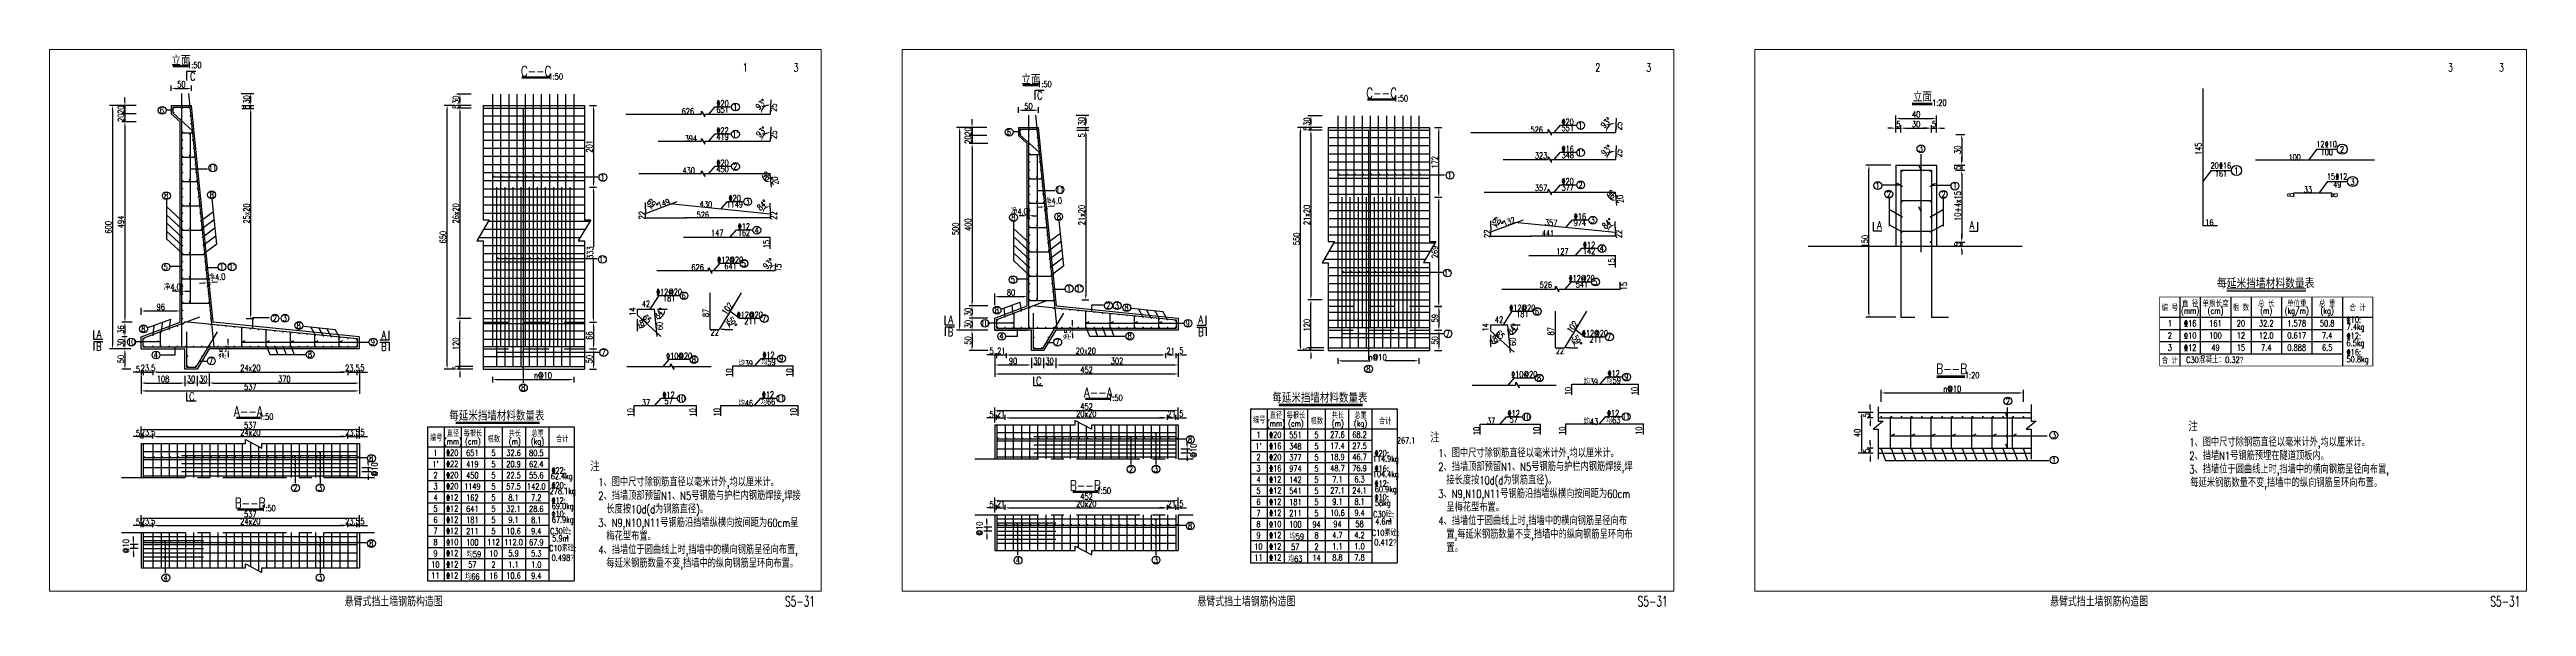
# Paper-space layout '布局1' of a CAD drawing. Header units: millimetres. Extents: x 530 to 1750, y 12 to 287.
# The model-space entities are those that its viewports show. They can reach past a viewport. Long polylines and large blocks are cut down to what shows.
import ezdxf
from ezdxf.enums import TextEntityAlignment as Align

# ---------------------------------------------------------------- set-up
doc = ezdxf.new("R2010")
doc.units = ezdxf.units.MM
doc.linetypes.add('CENTER', pattern=[2, 1.25, -0.25, 0.25, -0.25])
doc.linetypes.add('DASHED', pattern=[4, 2.5, -1.5])
for name, color, linetype in [('lk', 7, 'Continuous'), ('中心线', 3, 'CENTER'), ('文字', 7, 'Continuous'), ('标注', 4, 'Continuous'), ('钢筋', 6, 'Continuous')]:
    doc.layers.add(name, color=color, linetype=linetype)
doc.styles.add('standard5', font='simplex1.shx', dxfattribs={"width": 0.7, "bigfont": 'hztxt.shx'})
doc.styles.add('XGhz', font='simplex1.shx', dxfattribs={"width": 0.8, "bigfont": 'hztxt.shx'})
doc.styles.add('XGsz', font='simplex1.shx', dxfattribs={"width": 0.8, "bigfont": 'hztxt.shx'})
doc.styles.add('数字', font='simplex1.shx', dxfattribs={"width": 0.8, "bigfont": 'hztxt.shx'})
doc.styles.add('桥梁', font='simplex1.shx', dxfattribs={"width": 0.7, "bigfont": 'hztxt.shx'})
doc.styles.add('汉字', font='simplex1.shx', dxfattribs={"width": 0.8, "bigfont": 'hztxt.shx'})
doc.styles.add('钢筋', font='simplex1.shx', dxfattribs={"width": 0.8, "height": 2.2, "bigfont": 'hztxt.shx'})
doc.dimstyles.new('STANDARD20', dxfattribs={"dimscale": 2, "dimtxt": 3, "dimasz": 2, "dimexe": 1.5, "dimexo": 2.5, "dimgap": 0.5, "dimtad": 1, "dimdec": 0, "dimrnd": 0.1, "dimzin": 0, "dimdsep": 46, "dimtxsty": 'XGsz', "dimcen": 0.09, "dimdle": 1, "dimclrd": 256, "dimclre": 256, "dimclrt": 256, "dimadec": 0, "dimazin": 0, "dimtfac": 1, "dimtdec": 0, "dimtix": 1, "dimtmove": 2, "dimatfit": 3, "dimfxl": 0, "dimtolj": 1, "dimtzin": 0, "dimlwd": -1, "dimlwe": -1, "dimarcsym": 0})
doc.dimstyles.new('STANDARD50', dxfattribs={"dimscale": 5, "dimtxt": 3, "dimasz": 2, "dimexe": 1.5, "dimexo": 2.5, "dimgap": 0.5, "dimtad": 1, "dimdec": 0, "dimrnd": 0.1, "dimzin": 0, "dimdsep": 46, "dimtxsty": 'XGsz', "dimcen": 0.09, "dimdle": 1, "dimclrd": 256, "dimclre": 256, "dimclrt": 256, "dimadec": 0, "dimazin": 0, "dimtfac": 1, "dimtdec": 0, "dimtix": 1, "dimtmove": 2, "dimatfit": 3, "dimfxl": 0, "dimtolj": 1, "dimtzin": 0, "dimlwd": -1, "dimlwe": -1, "dimarcsym": 0})

psp = doc.layouts.new('布局1')

# ---------------------------------------------------------------- texts
at = {"layer": '文字', "style": 'standard5', "width": 0.7}
for s, p in [('1', (871.4, 276.1)), ('3', (896.5, 276.1)), ('2', (1291.4, 276.1)), ('3', (1316.5, 276.1)), ('3', (1711.4, 276.1)), ('3', (1736.5, 276.1))]:
    psp.add_text(s, height=4, dxfattribs=at).set_placement(p)
at = {"layer": '文字', "style": 'standard5', "width": 0.65}
for s, p in [('悬臂式挡土墙钢筋构造图', (699.5, 14.9)), ('S5-31', (899.6, 14.9)), ('悬臂式挡土墙钢筋构造图', (1119.5, 14.9)), ('S5-31', (1319.6, 14.9)), ('悬臂式挡土墙钢筋构造图', (1539.5, 14.9)), ('S5-31', (1739.6, 14.9))]:
    psp.add_text(s, height=5, dxfattribs=at).set_placement(p, align=Align.MIDDLE_CENTER)

msp = doc.modelspace()

# ---------------------------------------------------------------- texts
at = {"layer": '文字', "width": 0.75}
for s, height, style, p in [('立面', 25, 'XGhz', (5904.4, 1409.6)), ('1:50', 15, '数字', (5937.5, 1396.6)), ('C--C', 25, 'XGhz', (6779.2, 1381.4)), ('C', 20, 'XGhz', (5933.5, 1368.7)), ('1:50', 15, '数字', (6827.5, 1368.5)), ('立面', 25, 'XGhz', (8416.3, 1318.4)), ('%%13220', 15, '钢筋', (7238.3, 1302.2)), ('651', 15, '数字', (7238.3, 1286.8)), ('1', 15, '数字', (7269.5, 1293.4)), ('1:50', 15, '数字', (8449.5, 1305.4)), ('C--C', 25, 'XGhz', (9280, 1283.5)), ('6', 15, '数字', (5857.5, 1285.2)), ('626', 15, '数字', (7152.9, 1282.6)), ('C', 20, 'XGhz', (8438.2, 1277.7)), ('1:50', 15, '数字', (9327.5, 1270.5)), ('394', 15, '数字', (7160.3, 1215.7)), ('%%13222', 15, '钢筋', (7238.3, 1235.3)), ('419', 15, '数字', (7238.3, 1219.9)), ("1'", 15, '数字', (7269.5, 1226.4)), ('%%13220', 15, '钢筋', (9738.3, 1212.6)), ('526', 15, '数字', (9661.9, 1193)), ('551', 15, '数字', (9738.3, 1197.2)), ('1', 15, '数字', (9769.5, 1203.8)), ('6', 15, '数字', (8362.2, 1187.2)), ('11', 15, '数字', (5982.6, 1143.1)), ('%%13220', 15, '钢筋', (7238.3, 1155.5)), ('450', 15, '数字', (7238.3, 1140.1)), ('2', 15, '数字', (7269.5, 1146.6)), ('%%13216', 15, '钢筋', (9738.3, 1145.7)), ('1', 15, '数字', (6943.1, 1119.8)), ('430', 15, '数字', (7154.8, 1136.6)), ('323', 15, '数字', (9672.7, 1129.7)), ('348', 15, '数字', (9738.3, 1130.3)), ("1'", 15, '数字', (9769.5, 1136.8)), ('8', 15, '数字', (5868.2, 1074.7)), ('8', 15, '数字', (5980.5, 1076.8)), ('%%13220', 15, '钢筋', (7268.3, 1068.7)), ('1', 15, '数字', (9447.8, 1080.6)), ('1149', 15, '数字', (7268.3, 1053.3)), ('3', 15, '数字', (7299.5, 1059.9)), ('11', 15, '数字', (8487.3, 1045.2)), ('357', 15, '数字', (9672.7, 1049.9)), ('%%13220', 15, '钢筋', (9738.3, 1065.9)), ('377', 15, '数字', (9738.3, 1050.4)), ('2', 15, '数字', (9769.5, 1057)), ('526', 15, '数字', (7189.6, 1027.5)), ('%%13212', 15, '钢筋', (7290.9, 998.7)), ('147', 15, '数字', (7225.2, 982.7)), ('162', 15, '数字', (7290.9, 983.3)), ('4', 15, '数字', (7322.1, 989.9)), ('8', 15, '数字', (8372.9, 976.8)), ('8', 15, '数字', (8485.2, 978.9)), ('%%13216', 15, '钢筋', (9768.3, 979.1)), ('3', 15, '数字', (9799.5, 970.3)), ('974', 15, '数字', (9768.3, 963.7)), ('441', 15, '数字', (9689.6, 937.9)), ('5', 15, '数字', (5867, 898.9)), ('1', 15, '数字', (6005, 899.4)), ("1'", 15, '数字', (6029.8, 899.4)), ("1'", 15, '数字', (6941.7, 917.8)), ('626', 15, '数字', (7177, 897.9)), ('%%13212@20', 15, '钢筋', (7257.1, 916.4)), ('641', 15, '数字', (7257.9, 900.9)), ('5', 15, '数字', (7290.5, 907.5)), ('%%13212', 15, '钢筋', (9790.9, 909.1)), ('4', 15, '数字', (9822.1, 900.3)), ('127', 15, '数字', (9725.2, 893.1)), ('142', 15, '数字', (9790.9, 893.7)), ('%%13212@20', 15, '钢筋', (7106.7, 837.2)), ('6', 15, '数字', (7142.6, 828.4)), ('5', 15, '数字', (8371.7, 823.5)), ("1'", 15, '数字', (9441.3, 839.9)), ('%%13212@20', 15, '钢筋', (9772.7, 826.7)), ('42', 15, '数字', (7049.4, 807.8)), ('181', 15, '数字', (7106.9, 821.8)), ('1', 15, '数字', (8509.7, 801.5)), ("1'", 15, '数字', (8534.5, 801.5)), ('526', 15, '数字', (9684.5, 810.8)), ('541', 15, '数字', (9773.4, 811.3)), ('5', 15, '数字', (9806.1, 817.9)), ('%%13212@20', 15, '钢筋', (7305.4, 780.9)), ('2', 15, '数字', (6135.5, 772.6)), ('3', 15, '数字', (6160, 772.6)), ('8', 15, '数字', (6194.3, 754.6)), ('211', 15, '数字', (7307, 765.4)), ('7', 15, '数字', (7340.4, 772)), ('2', 15, '数字', (8606.5, 759.6)), ('3', 15, '数字', (8627.9, 759.6)), ('8', 15, '数字', (8651.6, 754.6)), ('%%13212@20', 15, '钢筋', (9626.5, 754.1)), ('A', 20, 'XGhz', (5702.8, 733.4)), ('8', 15, '数字', (5811.6, 746.3)), ('A', 20, 'XGhz', (6403.9, 731.3)), ('22', 15, '数字', (7219, 737.4)), ('A', 20, 'XGhz', (8218.8, 725.1)), ('8', 15, '数字', (8332.3, 748.3)), ('A', 20, 'XGhz', (8834.4, 725.1)), ('42', 15, '数字', (9569.2, 724.7)), ('181', 15, '数字', (9626.7, 738.7)), ('6', 15, '数字', (9662.4, 745.3)), ('B', 20, 'XGhz', (5702.1, 702.8)), ('10', 15, '数字', (5781.9, 713.9)), ('9', 15, '数字', (6377.3, 713.9)), ('B', 20, 'XGhz', (6403.9, 702.2)), ('10', 15, '数字', (8302.6, 715.9)), ('9', 15, '数字', (8802.5, 715.9)), ('4', 15, '数字', (5842.3, 681.9)), ('8', 15, '数字', (6222.1, 683.2)), ('7', 15, '数字', (6945.2, 688.2)), ('%%13110@20', 15, '钢筋', (7131.4, 679.7)), ('%%13212', 15, '钢筋', (7351.5, 681.9)), ('B', 20, 'XGhz', (8218, 694.5)), ('4', 15, '数字', (8343.6, 683.9)), ('8', 15, '数字', (8659.4, 684.4)), ('B', 20, 'XGhz', (8835.1, 694.5)), ('7', 15, '数字', (9442.8, 690.3)), ('%%13212@20', 15, '钢筋', (9805.4, 691.3)), ('211', 15, '数字', (9807, 675.8)), ('7', 15, '数字', (9840.4, 682.4)), ('7', 15, '数字', (5978.7, 667.4)), ('8', 15, '数字', (7167.4, 670.9)), ('均39', 15, '数字', (7295.4, 662.9)), ('均59', 15, '数字', (7351.5, 666.5)), ('9', 15, '数字', (7382.7, 673.1)), ('7', 15, '数字', (8481.7, 669.5)), ('22', 15, '数字', (9719, 647.8)), ('8', 15, '数字', (9247.2, 603.3)), ('C', 20, 'XGhz', (5931.3, 579.8)), ('8', 15, '数字', (6747.2, 601.3)), ('%%13212', 15, '钢筋', (7105.3, 583.6)), ('%%13212', 15, '钢筋', (7350.2, 584.2)), ('%%13110@20', 15, '钢筋', (9631.4, 590.1)), ('8', 15, '数字', (9667.4, 581.3)), ('%%13212', 15, '钢筋', (9851.5, 592.3)), ('9', 15, '数字', (9882.7, 583.5)), ('37', 15, '数字', (7049.6, 564.7)), ('57', 15, '数字', (7105.3, 568.2)), ('10', 15, '数字', (7136.5, 574.8)), ('均46', 15, '数字', (7295.5, 564.8)), ('均66', 15, '数字', (7350.3, 568.6)), ('11', 15, '数字', (7381.5, 575.3)), ('C', 20, 'XGhz', (8435.6, 573.7)), ('均39', 15, '数字', (9795.4, 573.3)), ('均59', 15, '数字', (9851.5, 576.9)), ('A--A', 25, 'XGhz', (6070.4, 543)), ('1:50', 15, '数字', (6114.1, 530)), ('每延米挡墙材料数量表', 25, '汉字', (6682.4, 533.8)), ('A--A', 25, 'XGhz', (8582, 545.1)), ('1:50', 15, '数字', (8624.6, 532.1)), ('每延米挡墙材料数量表', 25, '汉字', (9127.9, 533.8)), ('直径', 15, '数字', (6574.2, 490.3)), ('每根长', 15, '数字', (6623.3, 490.3)), ('共长', 15, '数字', (6726.6, 490.3)), ('总重', 15, '数字', (6782.6, 490.3)), ('直径', 15, '数字', (9019.7, 490.3)), ('每根长', 15, '数字', (9068.9, 490.3)), ('共长', 15, '数字', (9172.2, 490.3)), ('总重', 15, '数字', (9228.1, 490.3)), ('%%13212', 15, '钢筋', (9605.3, 494)), ('10', 15, '数字', (9636.5, 485.2)), ('%%13212', 15, '钢筋', (9850.2, 494.6)), ('11', 15, '数字', (9881.5, 485.7)), ('编号', 15, '数字', (6532.9, 479.1)), ('(mm)', 15, '数字', (6574.2, 467.8)), ('(cm)', 15, '数字', (6623.3, 467.8)), ('根数', 15, '数字', (6675, 476)), ('(m)', 15, '数字', (6726.6, 467.8)), ('(kg)', 15, '数字', (6782.6, 467.8)), ('合计', 15, '数字', (6843.3, 476)), ('编号', 15, '数字', (8978.5, 479.1)), ('(mm)', 15, '数字', (9019.7, 467.8)), ('(cm)', 15, '数字', (9068.9, 467.8)), ('根数', 15, '数字', (9120.5, 476)), ('(m)', 15, '数字', (9172.2, 467.8)), ('(kg)', 15, '数字', (9228.1, 467.8)), ('合计', 15, '数字', (9288.8, 476)), ('37', 15, '数字', (9549.6, 475.1)), ('57', 15, '数字', (9605.3, 478.6)), ('均43', 15, '数字', (9795.5, 475.2)), ('均63', 15, '数字', (9850.3, 479)), ('1', 15, '数字', (6531.2, 440.8)), ('%%13220', 15, '钢筋', (6572.5, 441.1)), ('651', 15, '数字', (6622.1, 440.5)), ('5', 15, '数字', (6674.2, 440.6)), ('32.6', 15, '数字', (6723.5, 440.7)), ('80.5', 15, '数字', (6779.5, 440.5)), ('1', 15, '数字', (8976.7, 440.8)), ('%%13220', 15, '钢筋', (9018, 441.1)), ('551', 15, '数字', (9067.6, 440.5)), ('5', 15, '数字', (9119.7, 440.6)), ('27.6', 15, '数字', (9171.2, 441.3)), ('68.2', 15, '数字', (9225.6, 441.4)), ('8', 15, '数字', (6373, 427.3)), ("1'", 15, '数字', (6531.2, 413.1)), ('%%13222', 15, '钢筋', (6572.5, 413.4)), ('419', 15, '数字', (6622.1, 412.7)), ('5', 15, '数字', (6674.2, 412.8)), ('20.9', 15, '数字', (6723.5, 412.9)), ('62.4', 15, '数字', (6779.5, 412.7)), ('8', 15, '数字', (8808.2, 429.3)), ("1'", 15, '数字', (8976.7, 413.1)), ('%%13216', 15, '钢筋', (9018, 413.4)), ('348', 15, '数字', (9067.6, 412.7)), ('5', 15, '数字', (9119.7, 412.8)), ('17.4', 15, '数字', (9171.2, 413.6)), ('27.5', 15, '数字', (9225.6, 413.7)), ('267.1', 15, '数字', (9340.4, 427)), ('2', 15, '数字', (6531.2, 385.6)), ('%%13220', 15, '钢筋', (6572.5, 385.9)), ('450', 15, '数字', (6622.1, 385.2)), ('5', 15, '数字', (6674.2, 385.3)), ('22.5', 15, '数字', (6723.5, 385.4)), ('55.6', 15, '数字', (6779.5, 385.2)), ('62.4kg', 15, '数字', (6842, 380.7)), ('%%13222:', 15, '钢筋', (6834.7, 397.1)), ('2', 15, '数字', (8976.7, 385.6)), ('%%13220', 15, '钢筋', (9018, 385.9)), ('377', 15, '数字', (9067.6, 385.2)), ('5', 15, '数字', (9119.7, 385.3)), ('18.9', 15, '数字', (9171.2, 386.1)), ('46.7', 15, '数字', (9225.6, 386.2)), ('%%13220:', 15, '钢筋', (9280.2, 395.7)), ('%%13220:', 15, '钢筋', (6834.7, 360.6)), ('48.7', 15, '数字', (9171.2, 358.6)), ('76.9', 15, '数字', (9225.6, 358.7)), ('114.9kg', 15, '数字', (9290.1, 379.3)), ('2', 15, '数字', (6185.7, 354.2)), ('3', 15, '数字', (6247, 354.4)), ('3', 15, '数字', (6531.2, 358.1)), ('%%13220', 15, '钢筋', (6572.5, 358.4)), ('1149', 15, '数字', (6622.1, 357.7)), ('5', 15, '数字', (6674.2, 357.8)), ('57.5', 15, '数字', (6723.5, 357.9)), ('142.0', 15, '数字', (6779.5, 357.7)), ('278.1kg', 15, '数字', (6844.6, 344.2)), ('2', 15, '数字', (8662.6, 356.2)), ('3', 15, '数字', (8723.9, 356.4)), ('3', 15, '数字', (8976.7, 358.1)), ('%%13216', 15, '钢筋', (9018, 358.4)), ('974', 15, '数字', (9067.6, 357.7)), ('5', 15, '数字', (9119.7, 357.8)), ('104.4kg', 15, '数字', (9290.1, 341.6)), ('%%13216:', 15, '钢筋', (9280.2, 358)), ('B--B', 25, 'XGhz', (6074.8, 317.1)), ('4', 15, '数字', (6531.2, 330.6)), ('%%13212', 15, '钢筋', (6572.5, 330.9)), ('162', 15, '数字', (6622.1, 330.2)), ('5', 15, '数字', (6674.2, 330.3)), ('8.1', 15, '数字', (6723.5, 330.4)), ('7.2', 15, '数字', (6779.5, 330.2)), ('%%13212:', 15, '钢筋', (6834.7, 323.3)), ('B--B', 25, 'XGhz', (8550.3, 316.2)), ('4', 15, '数字', (8976.7, 330.6)), ('%%13212', 15, '钢筋', (9018, 330.9)), ('142', 15, '数字', (9067.6, 330.2)), ('5', 15, '数字', (9119.7, 330.3)), ('7.1', 15, '数字', (9171.2, 331.1)), ('6.3', 15, '数字', (9225.6, 331.2)), ('%%13212:', 15, '钢筋', (9280.2, 320.7)), ('1:50', 15, '数字', (6120.1, 304.2)), ('5', 15, '数字', (6531.2, 303.1)), ('%%13212', 15, '钢筋', (6572.5, 303.4)), ('641', 15, '数字', (6622.1, 302.7)), ('5', 15, '数字', (6674.2, 302.8)), ('32.1', 15, '数字', (6723.5, 302.9)), ('28.6', 15, '数字', (6779.5, 302.7)), ('%%13110:', 15, '钢筋', (6834.7, 289.9)), ('69.0kg', 15, '数字', (6844.6, 306.9)), ('1:50', 15, '数字', (8595.6, 303.3)), ('5', 15, '数字', (8976.7, 303.1)), ('%%13212', 15, '钢筋', (9018, 303.4)), ('541', 15, '数字', (9067.6, 302.7)), ('5', 15, '数字', (9119.7, 302.8)), ('27.1', 15, '数字', (9171.2, 303.6)), ('24.1', 15, '数字', (9225.6, 303.7)), ('%%13110:', 15, '钢筋', (9280.2, 287.3)), ('60.9kg', 15, '数字', (9290.1, 304.3)), ('6', 15, '数字', (6531.2, 275.6)), ('%%13212', 15, '钢筋', (6572.5, 275.9)), ('181', 15, '数字', (6622.1, 275.2)), ('5', 15, '数字', (6674.2, 275.3)), ('9.1', 15, '数字', (6723.5, 275.4)), ('8.1', 15, '数字', (6779.5, 275.2)), ('67.9kg', 15, '数字', (6844.6, 273.5)), ('6', 15, '数字', (8976.7, 275.6)), ('%%13212', 15, '钢筋', (9018, 275.9)), ('181', 15, '数字', (9067.6, 275.2)), ('5', 15, '数字', (9119.7, 275.3)), ('9.1', 15, '数字', (9171.2, 276.1)), ('8.1', 15, '数字', (9225.6, 276.2)), ('58kg', 15, '数字', (9282.7, 270.9)), ('7', 15, '数字', (6531.2, 248.1)), ('%%13212', 15, '钢筋', (6572.5, 248.4)), ('211', 15, '数字', (6622.1, 247.7)), ('5', 15, '数字', (6674.2, 247.8)), ('10.6', 15, '数字', (6723.5, 247.9)), ('9.4', 15, '数字', (6779.5, 247.7)), ('C30砼:', 15, '数字', (6839.1, 249.7)), ('7', 15, '数字', (8976.7, 248.1)), ('%%13212', 15, '钢筋', (9018, 248.4)), ('211', 15, '数字', (9067.6, 247.7)), ('5', 15, '数字', (9119.7, 247.8)), ('10.6', 15, '数字', (9171.2, 248.6)), ('9.4', 15, '数字', (9225.6, 248.7)), ('C30砼:', 15, '数字', (9284.6, 247.1)), ('8', 15, '数字', (6373, 217.5)), ('8', 15, '数字', (6531.2, 220.6)), ('%%13110', 15, '钢筋', (6572.5, 220.9)), ('100', 15, '数字', (6622.1, 220.2)), ('112', 15, '数字', (6674.2, 220.3)), ('112.0', 15, '数字', (6723.5, 220.4)), ('67.9', 15, '数字', (6779.5, 220.2)), ('5.9m', 15, '数字', (6839.1, 229.8)), ('3', 7.5, '数字', (6855.8, 233.2)), ('8', 15, '数字', (8808.2, 216.5)), ('8', 15, '数字', (8976.7, 220.6)), ('%%13110', 15, '钢筋', (9018, 220.9)), ('100', 15, '数字', (9067.6, 220.2)), ('94', 15, '数字', (9119.7, 220.3)), ('94', 15, '数字', (9171.2, 221.1)), ('58', 15, '数字', (9225.6, 221.2)), ('4.6m', 15, '数字', (9284.6, 227.2)), ('3', 7.5, '数字', (9301.3, 230.9)), ('9', 15, '数字', (6531.2, 193.1)), ('%%13212', 15, '钢筋', (6572.5, 193.4)), (' 均59', 15, '数字', (6622, 192.7)), ('10', 15, '数字', (6674.2, 192.8)), ('5.9', 15, '数字', (6723.5, 192.9)), ('5.3', 15, '数字', (6779.5, 192.7)), ('9', 15, '数字', (8976.7, 193.1)), ('%%13212', 15, '钢筋', (9018, 193.4)), (' 均59', 15, '数字', (9067.1, 192.1)), ('8', 15, '数字', (9119.7, 192.8)), ('4.7', 15, '数字', (9171.1, 193.6)), ('4.2', 15, '数字', (9225.5, 193.7)), ('10', 15, '数字', (6531.2, 165.6)), ('%%13212', 15, '钢筋', (6572.5, 165.9)), ('57', 15, '数字', (6622, 165.2)), ('2', 15, '数字', (6674.2, 165.3)), ('1.1', 15, '数字', (6723.5, 165.4)), ('1.0', 15, '数字', (6779.5, 165.2)), ('10', 15, '数字', (8976.7, 165.6)), ('%%13212', 15, '钢筋', (9018, 165.9)), ('57', 15, '数字', (9067.1, 164.6)), ('2', 15, '数字', (9119.7, 165.3)), ('1.1', 15, '数字', (9171.1, 166.1)), ('1.0', 15, '数字', (9225.5, 166.2)), ('4', 15, '数字', (5866.8, 132.8)), ('3', 15, '数字', (6247, 133.3)), ('11', 15, '数字', (6531.2, 138.1)), ('%%13212', 15, '钢筋', (6572.5, 138.4)), ('均66', 15, '数字', (6622, 137.7)), ('16', 15, '数字', (6674.2, 137.8)), ('10.6', 15, '数字', (6723.5, 137.9)), ('9.4', 15, '数字', (6779.5, 137.7)), ('4', 15, '数字', (8384, 131.8)), ('3', 15, '数字', (8723.9, 132.3)), ('11', 15, '数字', (8976.7, 138.1)), ('%%13212', 15, '钢筋', (9018, 138.4)), ('均63', 15, '数字', (9067.1, 137.1)), ('14', 15, '数字', (9119.7, 137.8)), ('8.8', 15, '数字', (9171.1, 138.6)), ('7.8', 15, '数字', (9225.5, 138.7)), ('立面', 10, 'XGhz', (8687.3, -621.6)), ('1:20', 6, '数字', (8703.9, -628.1)), ('3', 6, '数字', (8685.6, -673.4)), ('100', 6, '数字', (9053.9, -682)), ('1', 6, '数字', (8643, -709.8)), ('1', 6, '数字', (8719.2, -709.8)), ('2', 6, '数字', (8654.2, -718.3)), ('2', 6, '数字', (8708, -718.3)), ('33', 6, '数字', (9067, -713.7)), ('A', 8, 'XGhz', (8644.9, -748.9)), ('A', 8, 'XGhz', (8736, -748.9)), ('16', 6, '数字', (8970, -746.2)), ('B--B', 10, 'XGhz', (8716.1, -890.4)), ('1:20', 6, '数字', (8736.2, -896.8)), ('2', 6, '数字', (8771.4, -922.4)), ('3', 6, '数字', (8816.8, -955.6)), ('1', 6, '数字', (8816.8, -980.6))]:
    msp.add_text(s, height=height, dxfattribs=dict(at, style=style)).set_placement(p, align=Align.MIDDLE)
at = {"layer": '文字', "style": '数字', "width": 0.75}
for s, height, rotation, p in [('25', 15, 85.7279, (7364.3, 1291.9)), ('25', 15, 85.7279, (7364.3, 1224.9)), ('25', 15, 85.7279, (9864.3, 1202.3)), ('25', 15, 85.7279, (9864.3, 1135.3)), ('20', 15, 96, (7367.4, 1111.6)), ('149', 15, 20.2678, (7093.6, 1055.8)), ('430', 15, 356.1896, (7197.4, 1053.3)), ('22', 15, 90, (7039.9, 1026.3)), ('22', 15, 90, (7364.1, 1025.5)), ('20', 15, 96, (9867.4, 1022)), ('132', 15, 20.2678, (9593.6, 966.2)), ('15', 15, 90, (7346.3, 955.3)), ('357', 15, 356.1896, (9697.4, 963.7)), ('22', 15, 90, (9539.9, 936.7)), ('22', 15, 90, (9864.1, 935.9)), ('15', 15, 85.7279, (7375, 896.9)), ('15', 15, 90, (9846.3, 865.7)), ('102', 15, 52.8274, (7250, 796.4)), ('15', 15, 90, (9876.5, 807.4)), ('14', 15, 90, (7016.2, 788.7)), ('87', 15, 90, (7197, 785.6)), ('65', 15, 315.0245, (7052, 770.9)), ('60', 15, 90, (7083.3, 753.3)), ('14', 15, 90, (9536, 705.6)), ('102', 15, 52.8274, (9750, 706.8)), ('65', 15, 315.0245, (9571.8, 687.9)), ('87', 15, 90, (9697, 696)), ('60', 15, 90, (9603.1, 670.2)), ('10', 15, 90, (7254.4, 638.5)), ('10', 15, 90, (7403.1, 638.5)), ('10', 15, 90, (7011.6, 540.2)), ('10', 15, 90, (7164.8, 540.2)), ('10', 15, 90, (7224.5, 540.8)), ('10', 15, 90, (7413.4, 540.8)), ('10', 15, 90, (9739.2, 548.9)), ('10', 15, 90, (9903.1, 548.9)), ('10', 15, 90, (9513.8, 450.6)), ('10', 15, 90, (9661.9, 450.6)), ('10', 15, 90, (9724.5, 451.2)), ('10', 15, 90, (9913.4, 451.2)), ('145', 6, 90, (8959.1, -673.5)), ('8', 6, 90, (9049.8, -719.1)), ('8', 6, 90, (9093, -719.3))]:
    msp.add_text(s, height=height, rotation=rotation, dxfattribs=at).set_placement(p, align=Align.MIDDLE)
for s, p in [('C10素砼:', (6844.3, 205.7)), ('C10素砼:', (9289.1, 199.4)), ('0.498%%143', (6844.5, 182.2)), ('0.412%%143', (9289.3, 175.9))]:
    msp.add_text(s, height=15, dxfattribs=at).set_placement(p, align=Align.MIDDLE_CENTER)
at = {"layer": '文字', "attachment_point": 7, "style": '汉字'}
for s, insert, char_height, width in [('{\\H1.25x;\\W0.75;注\\P\\pxi-1,l2;\\H0.8x;1、图中尺寸除钢筋直径以毫米计外,均以厘米计。\\P2、挡墙顶部预留N1、N5号钢筋与护栏内钢筋焊接,焊接长度按10d(d为钢筋直径)。\\P3、N9,N10,N11号钢筋沿挡墙纵横向按间距为60cm呈梅花型布置。\\P4、挡墙位于圆曲线上时,挡墙中的横向钢筋呈径向布置,每延米钢筋数量不变,挡墙中的纵向钢筋呈环向布置。}', (6912.2, 152.1), 20, 518.043), ('{\\H1.25x;\\W0.75;注\\P\\pxi-1,l2;\\H0.8x;1、图中尺寸除钢筋直径以毫米计外,均以厘米计。\\P2、挡墙顶部预留N1、N5号钢筋与护栏内钢筋焊接,焊接长度按10d(d为钢筋直径)。\\P3、N9,N10,N11号钢筋沿挡墙纵横向按间距为60cm呈梅花型布置。\\P4、挡墙位于圆曲线上时,挡墙中的横向钢筋呈径向布置,每延米钢筋数量不变,挡墙中的纵向钢筋呈环向布置。}', (9399.5, 152.1), 20, 507.312), ('{\\H1.25x;\\W0.75;注\\P\\pi-1,l2;\\H0.8x;1、图中尺寸除钢筋直径以毫米计外,均以厘米计。\\P2、挡墙N1号钢筋预埋在隧道顶板内。\\P3、挡墙位于圆曲线上时,挡墙中的横向钢筋呈径向布置,每延米钢筋数量不变,挡墙中的纵向钢筋呈环向布置。}', (8949.2, -1009.4), 8, 197.486)]:
    msp.add_mtext(s, dxfattribs=dict(at, insert=insert, char_height=char_height, width=width))
at = {"layer": '标注', "style": 'XGsz', "width": 0.8}
for s, height, p in [('每延米挡墙材料数量表', 10, (9025.4, -805.6)), ('编 号', 6, (8931, -829.6)), ('(mm)', 6, (8951, -833.6)), ('直 径', 6, (8951, -825.6)), ('单根长度', 6, (8976, -825.6)), ('(cm)', 6, (8976, -833.6)), ('根 数', 6, (9001, -829.6)), ('总 长', 6, (9026, -825.6)), ('(m)', 6, (9026, -833.6)), ('(kg/m)', 6, (9056, -833.6)), ('单位重', 6, (9056, -825.6)), ('总 重', 6, (9086, -825.6)), ('(kg)', 6, (9086, -833.6)), ('合 计', 6, (9116, -829.6)), ('1', 6, (8931, -845.6)), ('%%13216', 6, (8951, -845.6)), ('161', 6, (8976, -845.6)), ('20', 6, (9001, -845.6)), ('32.2', 6, (9026, -845.6)), ('1.578', 6, (9056, -845.6)), ('50.8', 6, (9086, -845.6)), ('合 计', 6, (8931, -881.6)), ('2', 6, (8931, -857.6)), ('3', 6, (8931, -869.6)), ('%%13110', 6, (8951, -857.6)), ('%%13212', 6, (8951, -869.6)), ('100', 6, (8976, -857.6)), ('49', 6, (8976, -869.6)), ('12', 6, (9001, -857.6)), ('15', 6, (9001, -869.6)), ('12.0', 6, (9026, -857.6)), ('7.4', 6, (9026, -869.6)), ('0.617', 6, (9056, -857.6)), ('0.888', 6, (9056, -869.6)), ('7.4', 6, (9086, -857.6)), ('6.5', 6, (9086, -869.6))]:
    msp.add_text(s, height=height, dxfattribs=at).set_placement(p, align=Align.MIDDLE)
for s, p in [('%%13110:', (9105, -846.8)), ('7.4kg', (9105, -853.8)), ('%%13212:', (9105, -862.8)), ('%%13216:', (9105, -878.8)), ('50.8kg', (9105, -885.8)), ('6.5kg', (9105, -869.8))]:
    msp.add_text(s, height=6, dxfattribs=at).set_placement(p, align=Align.BOTTOM_LEFT)
msp.add_text('C30混凝土：0.32%%143', height=6, dxfattribs=at).set_placement((8947, -881.6), align=Align.MIDDLE_LEFT)

# ---------------------------------------------------------------- blocks, each defined once
blk = doc.blocks.new('*D2')
at = {"layer": 'DEFPOINTS', "color": 0}
for p in [(8352.7, 465.6), (8752.7, 482.8), (8752.7, 465.6)]:
    blk.add_point(p, dxfattribs=at)
at = {"layer": '标注'}
for p, q in [((8352.7, 478.1), (8352.7, 490.3)), ((8752.7, 478.1), (8752.7, 490.3)), ((8362.7, 482.8), (8742.7, 482.8))]:
    blk.add_line(p, q, dxfattribs=at)
for points in [[(8362.7, 484.4), (8362.7, 481.1), (8352.7, 482.8)], [(8742.7, 484.4), (8742.7, 481.1), (8752.7, 482.8)]]:
    blk.add_solid(points, dxfattribs=at)
at = {"layer": '标注', "insert": (8552.7, 492.8), "char_height": 15, "attachment_point": 5, "style": 'XGsz'}
blk.add_mtext('\\A1;20x20', dxfattribs=at)
blk = doc.blocks.new('*D3')
at = {"layer": 'DEFPOINTS', "color": 0}
for p in [(8779.3, 500.6), (8779.3, 475), (8327.3, 459.1)]:
    blk.add_point(p, dxfattribs=at)
at = {"layer": '标注'}
for p, q in [((8327.3, 471.6), (8327.3, 508.1)), ((8337.3, 500.6), (8769.3, 500.6)), ((8779.3, 487.5), (8779.3, 508.1))]:
    blk.add_line(p, q, dxfattribs=at)
for points in [[(8337.3, 502.3), (8337.3, 498.9), (8327.3, 500.6)], [(8769.3, 502.3), (8769.3, 498.9), (8779.3, 500.6)]]:
    blk.add_solid(points, dxfattribs=at)
at = {"layer": '标注', "insert": (8553.3, 510.6), "char_height": 15, "attachment_point": 5, "style": 'XGsz'}
blk.add_mtext('\\A1;452', dxfattribs=at)
blk = doc.blocks.new('*D4')
at = {"layer": 'DEFPOINTS', "color": 0}
for p in [(8407.3, 781.6), (8407.3, 758.8), (8327.3, 748.2)]:
    blk.add_point(p, dxfattribs=at)
at = {"layer": '标注'}
for p, q in [((8327.3, 760.7), (8327.3, 789.1)), ((8337.3, 781.6), (8397.3, 781.6)), ((8407.3, 771.3), (8407.3, 789.1))]:
    blk.add_line(p, q, dxfattribs=at)
for points in [[(8337.3, 783.3), (8337.3, 780), (8327.3, 781.6)], [(8397.3, 783.3), (8397.3, 780), (8407.3, 781.6)]]:
    blk.add_solid(points, dxfattribs=at)
at = {"layer": '标注', "insert": (8367.3, 791.6), "char_height": 15, "attachment_point": 5, "style": 'XGsz'}
blk.add_mtext('\\A1;80', dxfattribs=at)
blk = doc.blocks.new('*D5')
at = {"layer": 'DEFPOINTS', "color": 0}
for p in [(8327.3, 636.4), (8417.3, 636.4), (8417.3, 613.1)]:
    blk.add_point(p, dxfattribs=at)
at = {"layer": '标注'}
for p, q in [((8327.3, 623.9), (8327.3, 605.6)), ((8337.3, 613.1), (8407.3, 613.1)), ((8417.3, 623.9), (8417.3, 605.6))]:
    blk.add_line(p, q, dxfattribs=at)
for points in [[(8337.3, 614.8), (8337.3, 611.5), (8327.3, 613.1)], [(8407.3, 614.8), (8407.3, 611.5), (8417.3, 613.1)]]:
    blk.add_solid(points, dxfattribs=at)
at = {"layer": '标注', "insert": (8372.3, 623.1), "char_height": 15, "attachment_point": 5, "style": 'XGsz'}
blk.add_mtext('\\A1;90', dxfattribs=at)
blk = doc.blocks.new('*D6')
at = {"layer": 'DEFPOINTS', "color": 0}
for p in [(8327.3, 647.1), (8779.3, 649.3), (8779.3, 591)]:
    blk.add_point(p, dxfattribs=at)
at = {"layer": '标注'}
for p, q in [((8327.3, 634.6), (8327.3, 583.5)), ((8779.3, 636.8), (8779.3, 583.5)), ((8337.3, 591), (8769.3, 591))]:
    blk.add_line(p, q, dxfattribs=at)
for points in [[(8337.3, 592.7), (8337.3, 589.3), (8327.3, 591)], [(8769.3, 592.7), (8769.3, 589.3), (8779.3, 591)]]:
    blk.add_solid(points, dxfattribs=at)
at = {"layer": '标注', "insert": (8553.3, 601), "char_height": 15, "attachment_point": 5, "style": 'XGsz'}
blk.add_mtext('\\A1;452', dxfattribs=at)
blk = doc.blocks.new('*D7')
at = {"layer": 'DEFPOINTS', "color": 0}
for p in [(8291.9, 758.8), (8271.3, 728.8), (8279.5, 728.8)]:
    blk.add_point(p, dxfattribs=at)
at = {"layer": '标注'}
for p, q in [((8279.4, 758.8), (8263.8, 758.8)), ((8271.3, 748.8), (8271.3, 738.8)), ((8267, 728.8), (8263.8, 728.8))]:
    blk.add_line(p, q, dxfattribs=at)
for points in [[(8269.6, 748.8), (8273, 748.8), (8271.3, 758.8)], [(8269.6, 738.8), (8273, 738.8), (8271.3, 728.8)]]:
    blk.add_solid(points, dxfattribs=at)
at = {"layer": '标注', "insert": (8261.3, 743.8), "char_height": 15, "attachment_point": 5, "rotation": 90, "style": 'XGsz'}
blk.add_mtext('\\A1;30', dxfattribs=at)
blk = doc.blocks.new('*D8')
at = {"layer": 'DEFPOINTS', "color": 0}
for p in [(8322.8, 728.8), (8271.3, 698.8), (8322.8, 698.8)]:
    blk.add_point(p, dxfattribs=at)
at = {"layer": '标注'}
for p, q in [((8310.3, 728.8), (8263.8, 728.8)), ((8271.3, 718.8), (8271.3, 708.8)), ((8310.3, 698.8), (8263.8, 698.8))]:
    blk.add_line(p, q, dxfattribs=at)
for points in [[(8269.6, 718.8), (8273, 718.8), (8271.3, 728.8)], [(8269.6, 708.8), (8273, 708.8), (8271.3, 698.8)]]:
    blk.add_solid(points, dxfattribs=at)
at = {"layer": '标注', "insert": (8261.3, 713.8), "char_height": 15, "attachment_point": 5, "rotation": 90, "style": 'XGsz'}
blk.add_mtext('\\A1;30', dxfattribs=at)
blk = doc.blocks.new('*D9')
at = {"layer": 'DEFPOINTS', "color": 0}
for p in [(8320, 1198.8), (8240.7, 698.8), (8310.3, 698.8)]:
    blk.add_point(p, dxfattribs=at)
at = {"layer": '标注'}
for p, q in [((8307.5, 1198.8), (8233.2, 1198.8)), ((8240.7, 1188.8), (8240.7, 708.8)), ((8297.8, 698.8), (8233.2, 698.8))]:
    blk.add_line(p, q, dxfattribs=at)
for points in [[(8239, 1188.8), (8242.3, 1188.8), (8240.7, 1198.8)], [(8239, 708.8), (8242.3, 708.8), (8240.7, 698.8)]]:
    blk.add_solid(points, dxfattribs=at)
at = {"layer": '标注', "insert": (8230.7, 948.8), "char_height": 15, "attachment_point": 5, "rotation": 90, "style": 'XGsz'}
blk.add_mtext('\\A1;500', dxfattribs=at)
blk = doc.blocks.new('*D10')
at = {"layer": 'DEFPOINTS', "color": 0}
for p in [(8307.9, 203.6), (8332.3, 213.6), (8332.3, 203.6)]:
    blk.add_point(p, dxfattribs=at)
at = {"layer": '文字'}
for p, q in [((8307.9, 223.6), (8307.9, 233.6)), ((8319.8, 213.6), (8300.4, 213.6)), ((8319.8, 203.6), (8300.4, 203.6)), ((8307.9, 213.6), (8307.9, 203.6)), ((8307.9, 193.6), (8307.9, 183.6))]:
    blk.add_line(p, q, dxfattribs=at)
for points in [[(8306.3, 223.6), (8309.6, 223.6), (8307.9, 213.6)], [(8306.3, 193.6), (8309.6, 193.6), (8307.9, 203.6)]]:
    blk.add_solid(points, dxfattribs=at)
at = {"layer": '文字', "insert": (8289.6, 209.8), "char_height": 15, "attachment_point": 5, "rotation": 90, "style": 'XGsz'}
blk.add_mtext('\\A1;@10', dxfattribs=at)
blk = doc.blocks.new('*D56')
at = {"layer": 'DEFPOINTS', "color": 0}
for p in [(8331.7, 465.6), (8352.7, 482.8), (8352.7, 465.6)]:
    blk.add_point(p, dxfattribs=at)
at = {"layer": '标注'}
for p, q in [((8331.7, 478.1), (8331.7, 490.3)), ((8352.7, 478.1), (8352.7, 490.3)), ((8321.7, 482.8), (8311.7, 482.8)), ((8331.7, 482.8), (8352.7, 482.8)), ((8362.7, 482.8), (8372.7, 482.8))]:
    blk.add_line(p, q, dxfattribs=at)
for points in [[(8321.7, 484.4), (8321.7, 481.1), (8331.7, 482.8)], [(8362.7, 484.4), (8362.7, 481.1), (8352.7, 482.8)]]:
    blk.add_solid(points, dxfattribs=at)
at = {"layer": '标注', "insert": (8342.2, 492.8), "char_height": 15, "attachment_point": 5, "style": 'XGsz'}
blk.add_mtext('\\A1;21', dxfattribs=at)
blk = doc.blocks.new('*D57')
at = {"layer": 'DEFPOINTS', "color": 0}
for p in [(8327.3, 465.6), (8331.7, 482.8), (8331.7, 465.6)]:
    blk.add_point(p, dxfattribs=at)
at = {"layer": '标注'}
for p, q in [((8327.3, 478.1), (8327.3, 490.3)), ((8331.7, 478.1), (8331.7, 490.3)), ((8317.3, 482.8), (8307.3, 482.8)), ((8327.3, 482.8), (8331.7, 482.8)), ((8341.7, 482.8), (8351.7, 482.8))]:
    blk.add_line(p, q, dxfattribs=at)
for points in [[(8317.3, 484.4), (8317.3, 481.1), (8327.3, 482.8)], [(8341.7, 484.4), (8341.7, 481.1), (8331.7, 482.8)]]:
    blk.add_solid(points, dxfattribs=at)
at = {"layer": '标注', "insert": (8319.3, 491.2), "char_height": 15, "attachment_point": 5, "style": 'XGsz'}
blk.add_mtext('\\A1;5', dxfattribs=at)
blk = doc.blocks.new('*D11')
at = {"layer": 'DEFPOINTS', "color": 0}
for p in [(8295.8, 698.8), (8271.3, 648.8), (8322.8, 648.8)]:
    blk.add_point(p, dxfattribs=at)
at = {"layer": '标注'}
for p, q in [((8283.3, 698.8), (8263.8, 698.8)), ((8271.3, 688.8), (8271.3, 658.8)), ((8310.3, 648.8), (8263.8, 648.8))]:
    blk.add_line(p, q, dxfattribs=at)
for points in [[(8269.6, 688.8), (8273, 688.8), (8271.3, 698.8)], [(8269.6, 658.8), (8273, 658.8), (8271.3, 648.8)]]:
    blk.add_solid(points, dxfattribs=at)
at = {"layer": '标注', "insert": (8261.3, 673.8), "char_height": 15, "attachment_point": 5, "rotation": 90, "style": 'XGsz'}
blk.add_mtext('\\A1;50', dxfattribs=at)
blk = doc.blocks.new('*D12')
at = {"layer": 'DEFPOINTS', "color": 0}
for p in [(8322.8, 1158.8), (8271.3, 758.8), (8322.8, 758.8)]:
    blk.add_point(p, dxfattribs=at)
at = {"layer": '标注'}
for p, q in [((8310.3, 1158.8), (8263.8, 1158.8)), ((8271.3, 1148.8), (8271.3, 768.8)), ((8310.3, 758.8), (8263.8, 758.8))]:
    blk.add_line(p, q, dxfattribs=at)
for points in [[(8269.6, 1148.8), (8273, 1148.8), (8271.3, 1158.8)], [(8269.6, 768.8), (8273, 768.8), (8271.3, 758.8)]]:
    blk.add_solid(points, dxfattribs=at)
at = {"layer": '标注', "insert": (8261.3, 958.8), "char_height": 15, "attachment_point": 5, "rotation": 90, "style": 'XGsz'}
blk.add_mtext('\\A1;400', dxfattribs=at)
blk = doc.blocks.new('*D13')
at = {"layer": 'DEFPOINTS', "color": 0}
for p in [(8320, 1178.8), (8271.3, 1158.8), (8311.9, 1158.8)]:
    blk.add_point(p, dxfattribs=at)
at = {"layer": '标注'}
for p, q in [((8271.3, 1188.8), (8271.3, 1198.8)), ((8307.5, 1178.8), (8263.8, 1178.8)), ((8271.3, 1178.8), (8271.3, 1158.8)), ((8299.4, 1158.8), (8263.8, 1158.8)), ((8271.3, 1148.8), (8271.3, 1138.8))]:
    blk.add_line(p, q, dxfattribs=at)
for points in [[(8269.6, 1188.8), (8273, 1188.8), (8271.3, 1178.8)], [(8269.6, 1148.8), (8273, 1148.8), (8271.3, 1158.8)]]:
    blk.add_solid(points, dxfattribs=at)
at = {"layer": '标注', "insert": (8261.3, 1168.8), "char_height": 15, "attachment_point": 5, "rotation": 90, "style": 'XGsz'}
blk.add_mtext('\\A1;20', dxfattribs=at)
blk = doc.blocks.new('*D14')
at = {"layer": 'DEFPOINTS', "color": 0}
for p in [(8310.3, 1198.8), (8271.3, 1178.8), (8310.3, 1178.8)]:
    blk.add_point(p, dxfattribs=at)
at = {"layer": '标注'}
for p, q in [((8297.8, 1198.8), (8263.8, 1198.8)), ((8271.3, 1208.8), (8271.3, 1218.8)), ((8271.3, 1198.8), (8271.3, 1178.8)), ((8297.8, 1178.8), (8263.8, 1178.8)), ((8271.3, 1168.8), (8271.3, 1158.8))]:
    blk.add_line(p, q, dxfattribs=at)
for points in [[(8269.6, 1208.8), (8273, 1208.8), (8271.3, 1198.8)], [(8269.6, 1168.8), (8273, 1168.8), (8271.3, 1178.8)]]:
    blk.add_solid(points, dxfattribs=at)
at = {"layer": '标注', "insert": (8261.3, 1188.8), "char_height": 15, "attachment_point": 5, "rotation": 90, "style": 'XGsz'}
blk.add_mtext('\\A1;20', dxfattribs=at)
blk = doc.blocks.new('*D15')
at = {"layer": 'DEFPOINTS', "color": 0}
for p in [(9171.8, 642.6), (9371.8, 642.6), (9371.8, 623.4)]:
    blk.add_point(p, dxfattribs=at)
at = {"layer": '文字'}
for p, q in [((9171.8, 630.1), (9171.8, 615.9)), ((9181.8, 623.4), (9252, 623.4)), ((9361.8, 623.4), (9288.6, 623.4)), ((9371.8, 630.1), (9371.8, 615.9))]:
    blk.add_line(p, q, dxfattribs=at)
for points in [[(9181.8, 625), (9181.8, 621.7), (9171.8, 623.4)], [(9361.8, 625), (9361.8, 621.7), (9371.8, 623.4)]]:
    blk.add_solid(points, dxfattribs=at)
at = {"layer": '文字', "insert": (9270.3, 632.1), "char_height": 15, "attachment_point": 5, "style": 'XGsz'}
blk.add_mtext('\\A1;n@10', dxfattribs=at)
blk = doc.blocks.new('*D65')
at = {"layer": 'DEFPOINTS', "color": 0}
for p in [(9080.4, 1198.8), (9112, 1198.8), (9112, 648.8)]:
    blk.add_point(p, dxfattribs=at)
at = {"layer": '标注'}
for p, q in [((9099.5, 1198.8), (9072.9, 1198.8)), ((9080.4, 658.8), (9080.4, 1188.8)), ((9099.5, 648.8), (9072.9, 648.8))]:
    blk.add_line(p, q, dxfattribs=at)
for points in [[(9078.7, 1188.8), (9082.1, 1188.8), (9080.4, 1198.8)], [(9078.7, 658.8), (9082.1, 658.8), (9080.4, 648.8)]]:
    blk.add_solid(points, dxfattribs=at)
at = {"layer": '标注', "insert": (9070.4, 923.8), "char_height": 15, "attachment_point": 5, "rotation": 90, "style": 'XGsz'}
blk.add_mtext('\\A1;550', dxfattribs=at)
blk = doc.blocks.new('*D16')
at = {"layer": 'DEFPOINTS', "color": 0}
for p in [(8477.3, 643.4), (8779.3, 645.7), (8779.3, 613.1)]:
    blk.add_point(p, dxfattribs=at)
at = {"layer": '标注'}
for p, q in [((8477.3, 630.9), (8477.3, 605.6)), ((8487.3, 613.1), (8769.3, 613.1)), ((8779.3, 633.2), (8779.3, 605.6))]:
    blk.add_line(p, q, dxfattribs=at)
for points in [[(8487.3, 614.8), (8487.3, 611.5), (8477.3, 613.1)], [(8769.3, 614.8), (8769.3, 611.5), (8779.3, 613.1)]]:
    blk.add_solid(points, dxfattribs=at)
at = {"layer": '标注', "insert": (8628.3, 623.1), "char_height": 15, "attachment_point": 5, "style": 'XGsz'}
blk.add_mtext('\\A1;302', dxfattribs=at)
blk = doc.blocks.new('*D17')
at = {"layer": 'DEFPOINTS', "color": 0}
for p in [(8518.3, 698.8), (8528.3, 703.8), (8528.3, 698.8)]:
    blk.add_point(p, dxfattribs=at)
at = {"layer": '文字'}
for p, q in [((8518.3, 713.8), (8518.3, 723.8)), ((8515.8, 703.8), (8510.8, 703.8)), ((8515.8, 698.8), (8510.8, 698.8)), ((8518.3, 703.8), (8518.3, 698.8)), ((8518.3, 688.8), (8518.3, 678.8))]:
    blk.add_line(p, q, dxfattribs=at)
for points in [[(8516.6, 713.8), (8519.9, 713.8), (8518.3, 703.8)], [(8516.6, 688.8), (8519.9, 688.8), (8518.3, 698.8)]]:
    blk.add_solid(points, dxfattribs=at)
at = {"layer": '文字', "insert": (8506.6, 683.7), "char_height": 15, "attachment_point": 5, "rotation": 90, "style": 'XGhz'}
blk.add_mtext('\\A1; 净5', dxfattribs=at)
blk = doc.blocks.new('*D66')
at = {"layer": 'DEFPOINTS', "color": 0}
for p in [(8417.3, 643.6), (8447.3, 643.6), (8447.3, 613.1)]:
    blk.add_point(p, dxfattribs=at)
at = {"layer": '标注'}
for p, q in [((8417.3, 631.1), (8417.3, 605.6)), ((8427.3, 613.1), (8437.3, 613.1)), ((8447.3, 631.1), (8447.3, 605.6))]:
    blk.add_line(p, q, dxfattribs=at)
for points in [[(8427.3, 614.8), (8427.3, 611.5), (8417.3, 613.1)], [(8437.3, 614.8), (8437.3, 611.5), (8447.3, 613.1)]]:
    blk.add_solid(points, dxfattribs=at)
at = {"layer": '标注', "insert": (8432.3, 623.1), "char_height": 15, "attachment_point": 5, "style": 'XGsz'}
blk.add_mtext('\\A1;30', dxfattribs=at)
blk = doc.blocks.new('*D67')
at = {"layer": 'DEFPOINTS', "color": 0}
for p in [(8447.3, 643.6), (8477.3, 638.9), (8477.3, 613.1)]:
    blk.add_point(p, dxfattribs=at)
at = {"layer": '标注'}
for p, q in [((8447.3, 631.1), (8447.3, 605.6)), ((8457.3, 613.1), (8467.3, 613.1)), ((8477.3, 626.4), (8477.3, 605.6))]:
    blk.add_line(p, q, dxfattribs=at)
for points in [[(8457.3, 614.8), (8457.3, 611.5), (8447.3, 613.1)], [(8467.3, 614.8), (8467.3, 611.5), (8477.3, 613.1)]]:
    blk.add_solid(points, dxfattribs=at)
at = {"layer": '标注', "insert": (8462.3, 623.1), "char_height": 15, "attachment_point": 5, "style": 'XGsz'}
blk.add_mtext('\\A1;30', dxfattribs=at)
blk = doc.blocks.new('*D18')
at = {"layer": 'DEFPOINTS', "color": 0}
for p in [(8773, 406.5), (8773, 396.5), (8800.9, 396.5)]:
    blk.add_point(p, dxfattribs=at)
at = {"layer": '文字'}
for p, q in [((8800.9, 416.5), (8800.9, 426.5)), ((8785.5, 406.5), (8808.4, 406.5)), ((8785.5, 396.5), (8808.4, 396.5)), ((8800.9, 406.5), (8800.9, 396.5)), ((8800.9, 386.5), (8800.9, 376.5))]:
    blk.add_line(p, q, dxfattribs=at)
for points in [[(8799.2, 416.5), (8802.5, 416.5), (8800.9, 406.5)], [(8799.2, 386.5), (8802.5, 386.5), (8800.9, 396.5)]]:
    blk.add_solid(points, dxfattribs=at)
at = {"layer": '文字', "insert": (8816.5, 401.9), "char_height": 15, "attachment_point": 5, "rotation": 90, "style": 'XGsz'}
blk.add_mtext('\\A1;@10', dxfattribs=at)
blk = doc.blocks.new('*D68')
at = {"layer": 'DEFPOINTS', "color": 0}
for p in [(8773.2, 465.6), (8779.3, 482.8), (8779.3, 465.6)]:
    blk.add_point(p, dxfattribs=at)
at = {"layer": '标注'}
for p, q in [((8773.2, 478.1), (8773.2, 490.3)), ((8779.3, 478.1), (8779.3, 490.3)), ((8763.2, 482.8), (8753.2, 482.8)), ((8773.2, 482.8), (8779.3, 482.8)), ((8789.3, 482.8), (8799.3, 482.8))]:
    blk.add_line(p, q, dxfattribs=at)
for points in [[(8763.2, 484.4), (8763.2, 481.1), (8773.2, 482.8)], [(8789.3, 484.4), (8789.3, 481.1), (8779.3, 482.8)]]:
    blk.add_solid(points, dxfattribs=at)
at = {"layer": '标注', "insert": (8786.9, 493.3), "char_height": 15, "attachment_point": 5, "style": 'XGsz'}
blk.add_mtext('\\A1;5', dxfattribs=at)
blk = doc.blocks.new('*D19')
at = {"layer": 'DEFPOINTS', "color": 0}
for p in [(8752.7, 465.6), (8773.2, 482.8), (8773.2, 465.6)]:
    blk.add_point(p, dxfattribs=at)
at = {"layer": '标注'}
for p, q in [((8752.7, 478.1), (8752.7, 490.3)), ((8773.2, 478.1), (8773.2, 490.3)), ((8742.7, 482.8), (8732.7, 482.8)), ((8752.7, 482.8), (8773.2, 482.8)), ((8783.2, 482.8), (8793.2, 482.8))]:
    blk.add_line(p, q, dxfattribs=at)
for points in [[(8742.7, 484.4), (8742.7, 481.1), (8752.7, 482.8)], [(8783.2, 484.4), (8783.2, 481.1), (8773.2, 482.8)]]:
    blk.add_solid(points, dxfattribs=at)
at = {"layer": '标注', "insert": (8763, 492.8), "char_height": 15, "attachment_point": 5, "style": 'XGsz'}
blk.add_mtext('\\A1;21', dxfattribs=at)
blk = doc.blocks.new('*D69')
at = {"layer": 'DEFPOINTS', "color": 0}
for p in [(9784.3, 745.5), (9754.5, 664.1), (9708.1, 655.5), (9730.3, 655.5), (9730.3, 655.5)]:
    blk.add_point(p, dxfattribs=at)
at = {"layer": '文字'}
blk.add_line((9742.8, 655.5), (9763.5, 655.5), dxfattribs=at)
blk.add_arc((9730.3, 655.5), 25.8, 22.3847, 36.6516, dxfattribs=at)
for points in [[(9749.8, 669.6), (9752.1, 672.1), (9743.5, 677.6)], [(9755.7, 665.6), (9752.5, 665), (9756, 655.5)]]:
    blk.add_solid(points, dxfattribs=at)
at = {"layer": '文字', "insert": (9761.4, 673.1), "char_height": 15, "attachment_point": 5, "rotation": 299.5181, "style": 'XGsz'}
blk.add_mtext('\\A1;59°', dxfattribs=at)
blk = doc.blocks.new('*D70')
at = {"layer": 'DEFPOINTS', "color": 0}
for p in [(9857.3, 1154.4), (9845.4, 1138.3), (9579.4, 1119.3), (9803.8, 1119.3), (9855.6, 1119.3)]:
    blk.add_point(p, dxfattribs=at)
at = {"layer": '文字'}
blk.add_line((9816.3, 1119.3), (9841.5, 1119.3), dxfattribs=at)
blk.add_arc((9855.6, 1119.3), 21.6, 113.8742, 153.2599, dxfattribs=at)
for points in [[(9837.9, 1128.6), (9834.6, 1129.4), (9834, 1119.3)], [(9846.5, 1140.7), (9847.1, 1137.4), (9856.7, 1140.9)]]:
    blk.add_solid(points, dxfattribs=at)
at = {"layer": '文字', "insert": (9833.8, 1142.2), "char_height": 15, "attachment_point": 5, "rotation": 43.567, "style": 'XGsz'}
blk.add_mtext('\\A1;93°', dxfattribs=at)
blk = doc.blocks.new('*D71')
at = {"layer": 'DEFPOINTS', "color": 0}
for p in [(9857.3, 1221.3), (9844.7, 1206.5), (9499.9, 1186.2), (9807.5, 1186.2), (9855.6, 1186.2)]:
    blk.add_point(p, dxfattribs=at)
at = {"layer": '文字'}
blk.add_line((9820, 1186.2), (9840.1, 1186.2), dxfattribs=at)
blk.add_arc((9855.6, 1186.2), 23, 112.2579, 154.8762, dxfattribs=at)
for points in [[(9836.4, 1195.6), (9833.1, 1196.3), (9832.6, 1186.2)], [(9846.6, 1209.1), (9847.1, 1205.8), (9856.7, 1209.2)]]:
    blk.add_solid(points, dxfattribs=at)
at = {"layer": '文字', "insert": (9832.8, 1210.1), "char_height": 15, "attachment_point": 5, "rotation": 43.567, "style": 'XGsz'}
blk.add_mtext('\\A1;93°', dxfattribs=at)
blk = doc.blocks.new('*D72')
at = {"layer": 'DEFPOINTS', "color": 0}
for p in [(9607.8, 965.4), (9846.6, 956.9), (9855.3, 940.6), (9855.3, 940.6), (9855.3, 930.4)]:
    blk.add_point(p, dxfattribs=at)
at = {"layer": '文字'}
blk.add_line((9855.3, 953.1), (9855.3, 966.6), dxfattribs=at)
blk.add_arc((9855.3, 940.6), 18.5, 121.4088, 142.8806, dxfattribs=at)
for points in [[(9842.1, 951.2), (9839, 952.4), (9836.9, 942.5)], [(9845.2, 958), (9846.1, 954.8), (9855.3, 959.1)]]:
    blk.add_solid(points, dxfattribs=at)
at = {"layer": '文字', "insert": (9836.2, 961.7), "char_height": 15, "attachment_point": 5, "rotation": 42.1447, "style": 'XGsz'}
blk.add_mtext('\\A1;84°', dxfattribs=at)
blk = doc.blocks.new('*D73')
at = {"layer": 'DEFPOINTS', "color": 0}
for p in [(9532.3, 1039.5), (9837.9, 1028.4), (9855.6, 1039.5), (9855.6, 1039.5), (9859, 1006.4)]:
    blk.add_point(p, dxfattribs=at)
at = {"layer": '文字'}
blk.add_arc((9855.6, 1039.5), 20.8, 207.753, 248.247, dxfattribs=at)
for points in [[(9835.5, 1029.3), (9838.7, 1030.1), (9834.7, 1039.5)], [(9848.1, 1021.7), (9847.6, 1018.4), (9857.8, 1018.7)]]:
    blk.add_solid(points, dxfattribs=at)
at = {"layer": '文字', "insert": (9848.3, 1031.4), "char_height": 15, "attachment_point": 5, "rotation": 318, "style": 'XGsz'}
blk.add_mtext('\\A1;96°', dxfattribs=at)
blk = doc.blocks.new('*D74')
at = {"layer": 'DEFPOINTS', "color": 0}
for p in [(9563, 954.6), (9629, 971.2), (9548.9, 941.2), (9548.9, 941.2), (9548.9, 930.4)]:
    blk.add_point(p, dxfattribs=at)
at = {"layer": '文字'}
blk.add_line((9548.9, 953.7), (9548.9, 968.1), dxfattribs=at)
blk.add_arc((9548.9, 941.2), 19.5, 50.3034, 60.2428, dxfattribs=at)
for points in [[(9558.2, 956.5), (9559, 959.7), (9548.9, 960.6)], [(9562.7, 957.1), (9560, 955.2), (9567.2, 948)]]:
    blk.add_solid(points, dxfattribs=at)
at = {"layer": '文字', "insert": (9565.7, 965.4), "char_height": 15, "attachment_point": 5, "rotation": 325.2731, "style": 'XGsz'}
blk.add_mtext('\\A1;69°', dxfattribs=at)
blk = doc.blocks.new('*D20')
at = {"layer": 'DEFPOINTS', "color": 0}
for p in [(6315.5, 480.7), (5835.5, 463.5), (6315.5, 463.5)]:
    blk.add_point(p, dxfattribs=at)
at = {"layer": '标注'}
for p, q in [((5835.5, 476), (5835.5, 488.2)), ((6315.5, 476), (6315.5, 488.2)), ((5845.5, 480.7), (6305.5, 480.7))]:
    blk.add_line(p, q, dxfattribs=at)
for points in [[(5845.5, 482.4), (5845.5, 479), (5835.5, 480.7)], [(6305.5, 482.4), (6305.5, 479), (6315.5, 480.7)]]:
    blk.add_solid(points, dxfattribs=at)
at = {"layer": '标注', "insert": (6075.5, 490.7), "char_height": 15, "attachment_point": 5, "style": 'XGsz'}
blk.add_mtext('\\A1;24x20', dxfattribs=at)
blk = doc.blocks.new('*D21')
at = {"layer": 'DEFPOINTS', "color": 0}
for p in [(6344, 498.5), (5806.6, 472.9), (6344, 472.9)]:
    blk.add_point(p, dxfattribs=at)
at = {"layer": '标注'}
for p, q in [((5806.6, 485.4), (5806.6, 506)), ((5816.6, 498.5), (6334, 498.5)), ((6344, 485.4), (6344, 506))]:
    blk.add_line(p, q, dxfattribs=at)
for points in [[(5816.6, 500.2), (5816.6, 496.9), (5806.6, 498.5)], [(6334, 500.2), (6334, 496.9), (6344, 498.5)]]:
    blk.add_solid(points, dxfattribs=at)
at = {"layer": '标注', "insert": (6075.3, 508.5), "char_height": 15, "attachment_point": 5, "style": 'XGsz'}
blk.add_mtext('\\A1;537', dxfattribs=at)
blk = doc.blocks.new('*D22')
at = {"layer": 'DEFPOINTS', "color": 0}
for p in [(5902.6, 790.4), (5806.6, 768.4), (5902.6, 762.7)]:
    blk.add_point(p, dxfattribs=at)
at = {"layer": '标注'}
for p, q in [((5806.6, 780.9), (5806.6, 797.9)), ((5816.6, 790.4), (5892.6, 790.4)), ((5902.6, 775.2), (5902.6, 797.9))]:
    blk.add_line(p, q, dxfattribs=at)
for points in [[(5816.6, 792.1), (5816.6, 788.8), (5806.6, 790.4)], [(5892.6, 792.1), (5892.6, 788.8), (5902.6, 790.4)]]:
    blk.add_solid(points, dxfattribs=at)
at = {"layer": '标注', "insert": (5854.6, 800.4), "char_height": 15, "attachment_point": 5, "style": 'XGsz'}
blk.add_mtext('\\A1;96', dxfattribs=at)
blk = doc.blocks.new('*D75')
at = {"layer": 'DEFPOINTS', "color": 0}
for p in [(5806.6, 643.3), (6344, 643.3), (6344, 593.5)]:
    blk.add_point(p, dxfattribs=at)
at = {"layer": '标注'}
for p, q in [((5806.6, 630.8), (5806.6, 586)), ((6344, 630.8), (6344, 586)), ((5816.6, 593.5), (6334, 593.5))]:
    blk.add_line(p, q, dxfattribs=at)
for points in [[(5816.6, 595.2), (5816.6, 591.9), (5806.6, 593.5)], [(6334, 595.2), (6334, 591.9), (6344, 593.5)]]:
    blk.add_solid(points, dxfattribs=at)
at = {"layer": '标注', "insert": (6075.3, 603.5), "char_height": 15, "attachment_point": 5, "style": 'XGsz'}
blk.add_mtext('\\A1;537', dxfattribs=at)
blk = doc.blocks.new('*D23')
at = {"layer": 'DEFPOINTS', "color": 0}
for p in [(5806.6, 639.9), (5914.3, 639.9), (5914.3, 612.8)]:
    blk.add_point(p, dxfattribs=at)
at = {"layer": '标注'}
for p, q in [((5806.6, 627.4), (5806.6, 605.3)), ((5816.6, 612.8), (5904.3, 612.8)), ((5914.3, 627.4), (5914.3, 605.3))]:
    blk.add_line(p, q, dxfattribs=at)
for points in [[(5816.6, 614.5), (5816.6, 611.1), (5806.6, 612.8)], [(5904.3, 614.5), (5904.3, 611.1), (5914.3, 612.8)]]:
    blk.add_solid(points, dxfattribs=at)
at = {"layer": '标注', "insert": (5860.4, 622.8), "char_height": 15, "attachment_point": 5, "style": 'XGsz'}
blk.add_mtext('\\A1;108', dxfattribs=at)
blk = doc.blocks.new('*D29')
at = {"layer": 'DEFPOINTS', "color": 0}
for p in [(5787.2, 204.6), (5811.6, 214.6), (5811.6, 204.6)]:
    blk.add_point(p, dxfattribs=at)
at = {"layer": '文字'}
for p, q in [((5787.2, 224.6), (5787.2, 234.6)), ((5799.1, 214.6), (5779.7, 214.6)), ((5799.1, 204.6), (5779.7, 204.6)), ((5787.2, 214.6), (5787.2, 204.6)), ((5787.2, 194.6), (5787.2, 184.6))]:
    blk.add_line(p, q, dxfattribs=at)
for points in [[(5785.6, 224.6), (5788.9, 224.6), (5787.2, 214.6)], [(5785.6, 194.6), (5788.9, 194.6), (5787.2, 204.6)]]:
    blk.add_solid(points, dxfattribs=at)
at = {"layer": '文字', "insert": (5768.9, 210.7), "char_height": 15, "attachment_point": 5, "rotation": 90, "style": 'XGsz'}
blk.add_mtext('\\A1;@10', dxfattribs=at)
blk = doc.blocks.new('*D76')
at = {"layer": 'DEFPOINTS', "color": 0}
for p in [(5811.1, 480.7), (5806.6, 463.5), (5811.1, 463.5)]:
    blk.add_point(p, dxfattribs=at)
at = {"layer": '标注'}
for p, q in [((5806.6, 476), (5806.6, 488.2)), ((5811.1, 476), (5811.1, 488.2)), ((5796.6, 480.7), (5786.6, 480.7)), ((5806.6, 480.7), (5811.1, 480.7)), ((5821.1, 480.7), (5831.1, 480.7))]:
    blk.add_line(p, q, dxfattribs=at)
for points in [[(5796.6, 482.4), (5796.6, 479), (5806.6, 480.7)], [(5821.1, 482.4), (5821.1, 479), (5811.1, 480.7)]]:
    blk.add_solid(points, dxfattribs=at)
at = {"layer": '标注', "insert": (5798.6, 489.2), "char_height": 15, "attachment_point": 5, "style": 'XGsz'}
blk.add_mtext('\\A1;5', dxfattribs=at)
blk = doc.blocks.new('*D77')
at = {"layer": 'DEFPOINTS', "color": 0}
for p in [(5835.5, 480.7), (5811.1, 463.5), (5835.5, 463.5)]:
    blk.add_point(p, dxfattribs=at)
at = {"layer": '标注'}
for p, q in [((5811.1, 476), (5811.1, 488.2)), ((5835.5, 476), (5835.5, 488.2)), ((5801.1, 480.7), (5791.1, 480.7)), ((5811.1, 480.7), (5835.5, 480.7)), ((5845.5, 480.7), (5855.5, 480.7))]:
    blk.add_line(p, q, dxfattribs=at)
for points in [[(5801.1, 482.4), (5801.1, 479), (5811.1, 480.7)], [(5845.5, 482.4), (5845.5, 479), (5835.5, 480.7)]]:
    blk.add_solid(points, dxfattribs=at)
at = {"layer": '标注', "insert": (5823.3, 490.7), "char_height": 15, "attachment_point": 5, "style": 'XGsz'}
blk.add_mtext('\\A1;23.5', dxfattribs=at)
blk = doc.blocks.new('*D30')
at = {"layer": 'DEFPOINTS', "color": 0}
for p in [(5807, 1296.7), (5735.8, 696.7), (5784.4, 696.7)]:
    blk.add_point(p, dxfattribs=at)
at = {"layer": '标注'}
for p, q in [((5794.5, 1296.7), (5728.3, 1296.7)), ((5735.8, 1286.7), (5735.8, 706.7)), ((5771.9, 696.7), (5728.3, 696.7))]:
    blk.add_line(p, q, dxfattribs=at)
for points in [[(5734.1, 1286.7), (5737.4, 1286.7), (5735.8, 1296.7)], [(5734.1, 706.7), (5737.4, 706.7), (5735.8, 696.7)]]:
    blk.add_solid(points, dxfattribs=at)
at = {"layer": '标注', "insert": (5725.8, 996.7), "char_height": 15, "attachment_point": 5, "rotation": 90, "style": 'XGsz'}
blk.add_mtext('\\A1;600', dxfattribs=at)
blk = doc.blocks.new('*D31')
at = {"layer": 'DEFPOINTS', "color": 0}
for p in [(5800.4, 1256.7), (5766.4, 762.7), (5796.6, 762.7)]:
    blk.add_point(p, dxfattribs=at)
at = {"layer": '标注'}
for p, q in [((5787.9, 1256.7), (5758.9, 1256.7)), ((5766.4, 1246.7), (5766.4, 772.7)), ((5784.1, 762.7), (5758.9, 762.7))]:
    blk.add_line(p, q, dxfattribs=at)
for points in [[(5764.7, 1246.7), (5768, 1246.7), (5766.4, 1256.7)], [(5764.7, 772.7), (5768, 772.7), (5766.4, 762.7)]]:
    blk.add_solid(points, dxfattribs=at)
at = {"layer": '标注', "insert": (5756.4, 1009.7), "char_height": 15, "attachment_point": 5, "rotation": 90, "style": 'XGsz'}
blk.add_mtext('\\A1;494', dxfattribs=at)
blk = doc.blocks.new('*D32')
at = {"layer": 'DEFPOINTS', "color": 0}
for p in [(5784.7, 726.7), (5766.4, 696.7), (5784.7, 696.7)]:
    blk.add_point(p, dxfattribs=at)
at = {"layer": '标注'}
for p, q in [((5772.2, 726.7), (5758.9, 726.7)), ((5766.4, 716.7), (5766.4, 706.7)), ((5772.2, 696.7), (5758.9, 696.7))]:
    blk.add_line(p, q, dxfattribs=at)
for points in [[(5764.7, 716.7), (5768, 716.7), (5766.4, 726.7)], [(5764.7, 706.7), (5768, 706.7), (5766.4, 696.7)]]:
    blk.add_solid(points, dxfattribs=at)
at = {"layer": '标注', "insert": (5756.4, 711.7), "char_height": 15, "attachment_point": 5, "rotation": 90, "style": 'XGsz'}
blk.add_mtext('\\A1;30', dxfattribs=at)
blk = doc.blocks.new('*D33')
at = {"layer": 'DEFPOINTS', "color": 0}
for p in [(5793.8, 696.7), (5766.4, 646.7), (5793.8, 646.7)]:
    blk.add_point(p, dxfattribs=at)
at = {"layer": '标注'}
for p, q in [((5781.3, 696.7), (5758.9, 696.7)), ((5766.4, 686.7), (5766.4, 656.7)), ((5781.3, 646.7), (5758.9, 646.7))]:
    blk.add_line(p, q, dxfattribs=at)
for points in [[(5764.7, 686.7), (5768, 686.7), (5766.4, 696.7)], [(5764.7, 656.7), (5768, 656.7), (5766.4, 646.7)]]:
    blk.add_solid(points, dxfattribs=at)
at = {"layer": '标注', "insert": (5756.4, 671.7), "char_height": 15, "attachment_point": 5, "rotation": 90, "style": 'XGsz'}
blk.add_mtext('\\A1;50', dxfattribs=at)
blk = doc.blocks.new('*D34')
at = {"layer": 'DEFPOINTS', "color": 0}
for p in [(5784.1, 762.7), (5766.4, 726.7), (5784.7, 726.7)]:
    blk.add_point(p, dxfattribs=at)
at = {"layer": '标注'}
for p, q in [((5771.6, 762.7), (5758.9, 762.7)), ((5766.4, 752.7), (5766.4, 736.7)), ((5772.2, 726.7), (5758.9, 726.7))]:
    blk.add_line(p, q, dxfattribs=at)
for points in [[(5764.7, 752.7), (5768, 752.7), (5766.4, 762.7)], [(5764.7, 736.7), (5768, 736.7), (5766.4, 726.7)]]:
    blk.add_solid(points, dxfattribs=at)
at = {"layer": '标注', "insert": (5756.4, 744.7), "char_height": 15, "attachment_point": 5, "rotation": 90, "style": 'XGsz'}
blk.add_mtext('\\A1;36', dxfattribs=at)
blk = doc.blocks.new('*D35')
at = {"layer": 'DEFPOINTS', "color": 0}
for p in [(5807, 1276.7), (5766.4, 1256.7), (5807, 1256.7)]:
    blk.add_point(p, dxfattribs=at)
at = {"layer": '标注'}
for p, q in [((5766.4, 1286.7), (5766.4, 1296.7)), ((5794.5, 1276.7), (5758.9, 1276.7)), ((5766.4, 1276.7), (5766.4, 1256.7)), ((5794.5, 1256.7), (5758.9, 1256.7)), ((5766.4, 1246.7), (5766.4, 1236.7))]:
    blk.add_line(p, q, dxfattribs=at)
for points in [[(5764.7, 1286.7), (5768, 1286.7), (5766.4, 1276.7)], [(5764.7, 1246.7), (5768, 1246.7), (5766.4, 1256.7)]]:
    blk.add_solid(points, dxfattribs=at)
at = {"layer": '标注', "insert": (5756.4, 1266.7), "char_height": 15, "attachment_point": 5, "rotation": 90, "style": 'XGsz'}
blk.add_mtext('\\A1;20', dxfattribs=at)
blk = doc.blocks.new('*D36')
at = {"layer": 'DEFPOINTS', "color": 0}
for p in [(5800.1, 1296.7), (5766.4, 1276.7), (5800.4, 1276.7)]:
    blk.add_point(p, dxfattribs=at)
at = {"layer": '标注'}
for p, q in [((5787.6, 1296.7), (5758.9, 1296.7)), ((5766.4, 1306.7), (5766.4, 1316.7)), ((5766.4, 1296.7), (5766.4, 1276.7)), ((5787.9, 1276.7), (5758.9, 1276.7)), ((5766.4, 1266.7), (5766.4, 1256.7))]:
    blk.add_line(p, q, dxfattribs=at)
for points in [[(5764.7, 1306.7), (5768, 1306.7), (5766.4, 1296.7)], [(5764.7, 1266.7), (5768, 1266.7), (5766.4, 1276.7)]]:
    blk.add_solid(points, dxfattribs=at)
at = {"layer": '标注', "insert": (5756.4, 1286.7), "char_height": 15, "attachment_point": 5, "rotation": 90, "style": 'XGsz'}
blk.add_mtext('\\A1;20', dxfattribs=at)
blk = doc.blocks.new('*D44')
at = {"layer": 'DEFPOINTS', "color": 0}
for p in [(6671.8, 640.5), (6871.8, 640.5), (6871.8, 621.3)]:
    blk.add_point(p, dxfattribs=at)
at = {"layer": '文字'}
for p, q in [((6671.8, 628), (6671.8, 613.8)), ((6681.8, 621.3), (6861.8, 621.3)), ((6871.8, 628), (6871.8, 613.8))]:
    blk.add_line(p, q, dxfattribs=at)
for points in [[(6681.8, 623), (6681.8, 619.7), (6671.8, 621.3)], [(6861.8, 623), (6861.8, 619.7), (6871.8, 621.3)]]:
    blk.add_solid(points, dxfattribs=at)
at = {"layer": '文字', "insert": (6796.1, 631.8), "char_height": 15, "attachment_point": 5, "style": 'XGsz'}
blk.add_mtext('\\A1;n@10', dxfattribs=at)
blk = doc.blocks.new('*D45')
at = {"layer": 'DEFPOINTS', "color": 0}
for p in [(6337.9, 480.7), (6315.5, 463.5), (6337.9, 463.5)]:
    blk.add_point(p, dxfattribs=at)
at = {"layer": '标注'}
for p, q in [((6315.5, 476), (6315.5, 488.2)), ((6337.9, 476), (6337.9, 488.2)), ((6305.5, 480.7), (6295.5, 480.7)), ((6315.5, 480.7), (6337.9, 480.7)), ((6347.9, 480.7), (6357.9, 480.7))]:
    blk.add_line(p, q, dxfattribs=at)
for points in [[(6305.5, 482.4), (6305.5, 479), (6315.5, 480.7)], [(6347.9, 482.4), (6347.9, 479), (6337.9, 480.7)]]:
    blk.add_solid(points, dxfattribs=at)
at = {"layer": '标注', "insert": (6326.7, 490.7), "char_height": 15, "attachment_point": 5, "style": 'XGsz'}
blk.add_mtext('\\A1;23.5', dxfattribs=at)
blk = doc.blocks.new('*D80')
at = {"layer": 'DEFPOINTS', "color": 0}
for p in [(6344, 480.7), (6337.9, 463.5), (6344, 463.5)]:
    blk.add_point(p, dxfattribs=at)
at = {"layer": '标注'}
for p, q in [((6337.9, 476), (6337.9, 488.2)), ((6344, 476), (6344, 488.2)), ((6327.9, 480.7), (6317.9, 480.7)), ((6337.9, 480.7), (6344, 480.7)), ((6354, 480.7), (6364, 480.7))]:
    blk.add_line(p, q, dxfattribs=at)
for points in [[(6327.9, 482.4), (6327.9, 479), (6337.9, 480.7)], [(6354, 482.4), (6354, 479), (6344, 480.7)]]:
    blk.add_solid(points, dxfattribs=at)
at = {"layer": '标注', "insert": (6351.6, 491.2), "char_height": 15, "attachment_point": 5, "style": 'XGsz'}
blk.add_mtext('\\A1;5', dxfattribs=at)
blk = doc.blocks.new('*D46')
at = {"layer": 'DEFPOINTS', "color": 0}
for p in [(6337.7, 404.4), (6337.7, 394.4), (6365.6, 394.4)]:
    blk.add_point(p, dxfattribs=at)
at = {"layer": '文字'}
for p, q in [((6365.6, 414.4), (6365.6, 424.4)), ((6350.2, 404.4), (6373.1, 404.4)), ((6350.2, 394.4), (6373.1, 394.4)), ((6365.6, 404.4), (6365.6, 394.4)), ((6365.6, 384.4), (6365.6, 374.4))]:
    blk.add_line(p, q, dxfattribs=at)
for points in [[(6363.9, 414.4), (6367.2, 414.4), (6365.6, 404.4)], [(6363.9, 384.4), (6367.2, 384.4), (6365.6, 394.4)]]:
    blk.add_solid(points, dxfattribs=at)
at = {"layer": '文字', "insert": (6381.2, 399.8), "char_height": 15, "attachment_point": 5, "rotation": 90, "style": 'XGsz'}
blk.add_mtext('\\A1;@10', dxfattribs=at)
blk = doc.blocks.new('*D47')
at = {"layer": 'DEFPOINTS', "color": 0}
for p in [(5974.3, 648.6), (6344, 648.6), (6344, 612.8)]:
    blk.add_point(p, dxfattribs=at)
at = {"layer": '标注'}
for p, q in [((5974.3, 636.1), (5974.3, 605.3)), ((6344, 636.1), (6344, 605.3)), ((5984.3, 612.8), (6334, 612.8))]:
    blk.add_line(p, q, dxfattribs=at)
for points in [[(5984.3, 614.5), (5984.3, 611.1), (5974.3, 612.8)], [(6334, 614.5), (6334, 611.1), (6344, 612.8)]]:
    blk.add_solid(points, dxfattribs=at)
at = {"layer": '标注', "insert": (6159.1, 622.8), "char_height": 15, "attachment_point": 5, "style": 'XGsz'}
blk.add_mtext('\\A1;370', dxfattribs=at)
blk = doc.blocks.new('*D48')
at = {"layer": 'DEFPOINTS', "color": 0}
for p in [(6020.7, 696.7), (6030.8, 701.7), (6030.8, 696.7)]:
    blk.add_point(p, dxfattribs=at)
at = {"layer": '文字'}
for p, q in [((6020.7, 711.7), (6020.7, 721.7)), ((6018.3, 701.7), (6013.2, 701.7)), ((6018.3, 696.7), (6013.2, 696.7)), ((6020.7, 701.7), (6020.7, 696.7)), ((6020.7, 686.7), (6020.7, 676.7))]:
    blk.add_line(p, q, dxfattribs=at)
for points in [[(6019, 711.7), (6022.4, 711.7), (6020.7, 701.7)], [(6019, 686.7), (6022.4, 686.7), (6020.7, 696.7)]]:
    blk.add_solid(points, dxfattribs=at)
at = {"layer": '文字', "insert": (6008, 681.1), "char_height": 15, "attachment_point": 5, "rotation": 90, "style": 'XGhz'}
blk.add_mtext('\\A1; 净5', dxfattribs=at)
blk = doc.blocks.new('*D81')
at = {"layer": 'DEFPOINTS', "color": 0}
for p in [(5914.3, 643.3), (5944.3, 643.3), (5944.3, 612.8)]:
    blk.add_point(p, dxfattribs=at)
at = {"layer": '标注'}
for p, q in [((5914.3, 630.8), (5914.3, 605.3)), ((5924.3, 612.8), (5934.3, 612.8)), ((5944.3, 630.8), (5944.3, 605.3))]:
    blk.add_line(p, q, dxfattribs=at)
for points in [[(5924.3, 614.5), (5924.3, 611.1), (5914.3, 612.8)], [(5934.3, 614.5), (5934.3, 611.1), (5944.3, 612.8)]]:
    blk.add_solid(points, dxfattribs=at)
at = {"layer": '标注', "insert": (5929.3, 622.8), "char_height": 15, "attachment_point": 5, "style": 'XGsz'}
blk.add_mtext('\\A1;30', dxfattribs=at)
blk = doc.blocks.new('*D82')
at = {"layer": 'DEFPOINTS', "color": 0}
for p in [(5944.3, 643.3), (5974.3, 638.5), (5974.3, 612.8)]:
    blk.add_point(p, dxfattribs=at)
at = {"layer": '标注'}
for p, q in [((5944.3, 630.8), (5944.3, 605.3)), ((5954.3, 612.8), (5964.3, 612.8)), ((5974.3, 626), (5974.3, 605.3))]:
    blk.add_line(p, q, dxfattribs=at)
for points in [[(5954.3, 614.5), (5954.3, 611.1), (5944.3, 612.8)], [(5964.3, 614.5), (5964.3, 611.1), (5974.3, 612.8)]]:
    blk.add_solid(points, dxfattribs=at)
at = {"layer": '标注', "insert": (5959.3, 622.8), "char_height": 15, "attachment_point": 5, "style": 'XGsz'}
blk.add_mtext('\\A1;30', dxfattribs=at)
blk = doc.blocks.new('*D83')
at = {"layer": 'DEFPOINTS', "color": 0}
for p in [(6559.9, 1297.2), (6591.5, 1297.2), (6591.5, 647.2)]:
    blk.add_point(p, dxfattribs=at)
at = {"layer": '标注'}
for p, q in [((6579, 1297.2), (6552.4, 1297.2)), ((6559.9, 657.2), (6559.9, 1287.2)), ((6579, 647.2), (6552.4, 647.2))]:
    blk.add_line(p, q, dxfattribs=at)
for points in [[(6558.2, 1287.2), (6561.6, 1287.2), (6559.9, 1297.2)], [(6558.2, 657.2), (6561.6, 657.2), (6559.9, 647.2)]]:
    blk.add_solid(points, dxfattribs=at)
at = {"layer": '标注', "insert": (6549.9, 972.2), "char_height": 15, "attachment_point": 5, "rotation": 90, "style": 'XGsz'}
blk.add_mtext('\\A1;650', dxfattribs=at)
blk = doc.blocks.new('*D84')
at = {"layer": 'DEFPOINTS', "color": 0}
for p in [(7032.3, 1129.1), (7355.6, 1129.1), (7355.6, 1129.1), (7337.9, 1118), (7359, 1096)]:
    blk.add_point(p, dxfattribs=at)
at = {"layer": '文字'}
blk.add_arc((7355.6, 1129.1), 20.8, 207.753, 248.247, dxfattribs=at)
for points in [[(7335.5, 1118.9), (7338.7, 1119.7), (7334.7, 1129.1)], [(7348.1, 1111.3), (7347.6, 1108), (7357.8, 1108.3)]]:
    blk.add_solid(points, dxfattribs=at)
at = {"layer": '文字', "insert": (7348.3, 1121), "char_height": 15, "attachment_point": 5, "rotation": 318, "style": 'XGsz'}
blk.add_mtext('\\A1;96°', dxfattribs=at)
blk = doc.blocks.new('*D85')
at = {"layer": 'DEFPOINTS', "color": 0}
for p in [(7107.8, 1055), (7346.6, 1046.5), (7355.3, 1030.2), (7355.3, 1030.2), (7355.3, 1020)]:
    blk.add_point(p, dxfattribs=at)
at = {"layer": '文字'}
blk.add_line((7355.3, 1042.7), (7355.3, 1056.2), dxfattribs=at)
blk.add_arc((7355.3, 1030.2), 18.5, 121.4088, 142.8806, dxfattribs=at)
for points in [[(7342.1, 1040.8), (7339, 1042), (7336.9, 1032.1)], [(7345.2, 1047.6), (7346.1, 1044.4), (7355.3, 1048.7)]]:
    blk.add_solid(points, dxfattribs=at)
at = {"layer": '文字', "insert": (7336.2, 1051.3), "char_height": 15, "attachment_point": 5, "rotation": 42.1447, "style": 'XGsz'}
blk.add_mtext('\\A1;84°', dxfattribs=at)
blk = doc.blocks.new('*D86')
at = {"layer": 'DEFPOINTS', "color": 0}
for p in [(7344.7, 1296.1), (7357.3, 1310.9), (6999.9, 1275.8), (7314.1, 1275.8), (7355.6, 1275.8)]:
    blk.add_point(p, dxfattribs=at)
at = {"layer": '文字'}
blk.add_line((7326.6, 1275.8), (7340.1, 1275.8), dxfattribs=at)
blk.add_arc((7355.6, 1275.8), 23, 112.2579, 154.8762, dxfattribs=at)
for points in [[(7346.6, 1298.7), (7347.1, 1295.4), (7356.7, 1298.8)], [(7336.4, 1285.2), (7333.1, 1285.9), (7332.6, 1275.8)]]:
    blk.add_solid(points, dxfattribs=at)
at = {"layer": '文字', "insert": (7332.8, 1299.7), "char_height": 15, "attachment_point": 5, "rotation": 43.567, "style": 'XGsz'}
blk.add_mtext('\\A1;93°', dxfattribs=at)
blk = doc.blocks.new('*D87')
at = {"layer": 'DEFPOINTS', "color": 0}
for p in [(7345.4, 1227.9), (7357.3, 1244), (7079.4, 1208.9), (7313.3, 1208.9), (7355.6, 1208.9)]:
    blk.add_point(p, dxfattribs=at)
at = {"layer": '文字'}
blk.add_line((7325.8, 1208.9), (7341.5, 1208.9), dxfattribs=at)
blk.add_arc((7355.6, 1208.9), 21.6, 113.8742, 153.2599, dxfattribs=at)
for points in [[(7346.5, 1230.3), (7347.1, 1227), (7356.7, 1230.5)], [(7337.9, 1218.2), (7334.6, 1219), (7334, 1208.9)]]:
    blk.add_solid(points, dxfattribs=at)
at = {"layer": '文字', "insert": (7333.8, 1231.8), "char_height": 15, "attachment_point": 5, "rotation": 43.567, "style": 'XGsz'}
blk.add_mtext('\\A1;93°', dxfattribs=at)
blk = doc.blocks.new('*D88')
at = {"layer": 'DEFPOINTS', "color": 0}
for p in [(7368.3, 907.5), (7076.4, 889.9), (7329.2, 889.9), (7361.1, 901.9), (7367.5, 889.9)]:
    blk.add_point(p, dxfattribs=at)
at = {"layer": '文字'}
blk.add_line((7341.7, 889.9), (7361.4, 889.9), dxfattribs=at)
blk.add_arc((7367.5, 889.9), 13.6, 130.258, 136.8761, dxfattribs=at)
for points in [[(7358.1, 901.9), (7359.2, 898.7), (7368.1, 903.5)], [(7359.1, 898.6), (7356, 899.8), (7353.9, 889.9)]]:
    blk.add_solid(points, dxfattribs=at)
at = {"layer": '文字', "insert": (7351.2, 907), "char_height": 15, "attachment_point": 5, "rotation": 43.567, "style": 'XGsz'}
blk.add_mtext('\\A1;93°', dxfattribs=at)
blk = doc.blocks.new('*D89')
at = {"layer": 'DEFPOINTS', "color": 0}
for p in [(7126.6, 1059.9), (7048.9, 1030.8), (7048.9, 1030.8), (7063, 1044.2), (7048.9, 1020)]:
    blk.add_point(p, dxfattribs=at)
at = {"layer": '文字'}
blk.add_line((7048.9, 1043.3), (7048.9, 1057.7), dxfattribs=at)
blk.add_arc((7048.9, 1030.8), 19.5, 50.3363, 60.2428, dxfattribs=at)
for points in [[(7058.2, 1046.1), (7059, 1049.3), (7048.9, 1050.2)], [(7062.7, 1046.7), (7060, 1044.8), (7067.1, 1037.6)]]:
    blk.add_solid(points, dxfattribs=at)
at = {"layer": '文字', "insert": (7065.7, 1055), "char_height": 15, "attachment_point": 5, "rotation": 325.2895, "style": 'XGsz'}
blk.add_mtext('\\A1;69°', dxfattribs=at)
blk = doc.blocks.new('*D90')
at = {"layer": 'DEFPOINTS', "color": 0}
for p in [(7284.3, 835.1), (7208.1, 745.1), (7230.3, 745.1), (7230.3, 745.1), (7254.5, 753.7)]:
    blk.add_point(p, dxfattribs=at)
at = {"layer": '文字'}
blk.add_line((7242.8, 745.1), (7263.5, 745.1), dxfattribs=at)
blk.add_arc((7230.3, 745.1), 25.8, 22.3847, 36.6516, dxfattribs=at)
for points in [[(7249.8, 759.2), (7252.1, 761.7), (7243.5, 767.2)], [(7255.7, 755.2), (7252.5, 754.6), (7256, 745.1)]]:
    blk.add_solid(points, dxfattribs=at)
at = {"layer": '文字', "insert": (7261.4, 762.7), "char_height": 15, "attachment_point": 5, "rotation": 299.5181, "style": 'XGsz'}
blk.add_mtext('\\A1;59°', dxfattribs=at)
blk = doc.blocks.new('*D122')
at = {"layer": 'DEFPOINTS', "color": 0}
for p in [(8701.1, -643.6), (8661.1, -662.5), (8701.1, -662.5)]:
    blk.add_point(p, dxfattribs=at)
at = {"layer": '标注'}
for p, q in [((8661.1, -657.5), (8661.1, -640.6)), ((8665.1, -643.6), (8697.1, -643.6)), ((8701.1, -657.5), (8701.1, -640.6))]:
    blk.add_line(p, q, dxfattribs=at)
for points in [[(8665.1, -642.9), (8665.1, -644.3), (8661.1, -643.6)], [(8697.1, -642.9), (8697.1, -644.3), (8701.1, -643.6)]]:
    blk.add_solid(points, dxfattribs=at)
at = {"layer": '标注', "insert": (8681.1, -639.6), "char_height": 6, "attachment_point": 5, "style": 'XGsz'}
blk.add_mtext('\\A1;40', dxfattribs=at)
blk = doc.blocks.new('*D120')
at = {"layer": 'DEFPOINTS', "color": 0}
for p in [(8634.6, -689.6), (8661.1, -689.6), (8666.1, -839.6)]:
    blk.add_point(p, dxfattribs=at)
at = {"layer": '标注'}
for p, q in [((8656.1, -689.6), (8631.6, -689.6)), ((8634.6, -835.6), (8634.6, -693.6)), ((8661.1, -839.6), (8631.6, -839.6))]:
    blk.add_line(p, q, dxfattribs=at)
for points in [[(8634, -693.6), (8635.3, -693.6), (8634.6, -689.6)], [(8634, -835.6), (8635.3, -835.6), (8634.6, -839.6)]]:
    blk.add_solid(points, dxfattribs=at)
at = {"layer": '标注', "insert": (8630.6, -764.6), "char_height": 6, "attachment_point": 5, "rotation": 90, "style": 'XGsz'}
blk.add_mtext('\\A1;150', dxfattribs=at)
blk = doc.blocks.new('*D220')
at = {"layer": 'DEFPOINTS', "color": 0}
for p in [(6041.9, 1289.6), (6052.3, 771.7), (6076.1, 771.7)]:
    blk.add_point(p, dxfattribs=at)
at = {"layer": '标注'}
for p, q in [((6054.4, 1289.6), (6083.6, 1289.6)), ((6076.1, 1279.6), (6076.1, 781.7)), ((6064.8, 771.7), (6083.6, 771.7))]:
    blk.add_line(p, q, dxfattribs=at)
for points in [[(6074.5, 1279.6), (6077.8, 1279.6), (6076.1, 1289.6)], [(6074.5, 781.7), (6077.8, 781.7), (6076.1, 771.7)]]:
    blk.add_solid(points, dxfattribs=at)
at = {"layer": '标注', "insert": (6066.1, 1030.7), "char_height": 15, "attachment_point": 5, "rotation": 90, "style": 'XGsz'}
blk.add_mtext('\\A1;25x20', dxfattribs=at)
blk = doc.blocks.new('*D218')
at = {"layer": 'DEFPOINTS', "color": 0}
for p in [(6040.4, 1326.7), (6041.9, 1296.7), (6076.1, 1296.7)]:
    blk.add_point(p, dxfattribs=at)
at = {"layer": '标注'}
for p, q in [((6052.9, 1326.7), (6083.6, 1326.7)), ((6054.4, 1296.7), (6083.6, 1296.7)), ((6076.1, 1316.7), (6076.1, 1306.7))]:
    blk.add_line(p, q, dxfattribs=at)
for points in [[(6074.5, 1316.7), (6077.8, 1316.7), (6076.1, 1326.7)], [(6074.5, 1306.7), (6077.8, 1306.7), (6076.1, 1296.7)]]:
    blk.add_solid(points, dxfattribs=at)
at = {"layer": '标注', "insert": (6066.1, 1311.7), "char_height": 15, "attachment_point": 5, "rotation": 90, "style": 'XGsz'}
blk.add_mtext('\\A1;30', dxfattribs=at)
blk = doc.blocks.new('*D219')
at = {"layer": 'DEFPOINTS', "color": 0}
for p in [(6041.9, 1296.7), (6041.9, 1289.6), (6076.1, 1289.6)]:
    blk.add_point(p, dxfattribs=at)
at = {"layer": '标注'}
for p, q in [((6054.4, 1296.7), (6083.6, 1296.7)), ((6076.1, 1306.7), (6076.1, 1316.7)), ((6076.1, 1296.7), (6076.1, 1289.6)), ((6054.4, 1289.6), (6083.6, 1289.6)), ((6076.1, 1279.6), (6076.1, 1269.6))]:
    blk.add_line(p, q, dxfattribs=at)
for points in [[(6074.5, 1306.7), (6077.8, 1306.7), (6076.1, 1296.7)], [(6074.5, 1279.6), (6077.8, 1279.6), (6076.1, 1289.6)]]:
    blk.add_solid(points, dxfattribs=at)
at = {"layer": '标注', "insert": (6066.1, 1293.2), "char_height": 15, "attachment_point": 5, "rotation": 90, "style": 'XGsz'}
blk.add_mtext('\\A1;5', dxfattribs=at)
blk = doc.blocks.new('*D221')
at = {"layer": 'DEFPOINTS', "color": 0}
for p in [(5835.5, 657.1), (6315.5, 657.1), (6315.5, 639.9)]:
    blk.add_point(p, dxfattribs=at)
at = {"layer": '标注'}
for p, q in [((5835.5, 644.6), (5835.5, 632.4)), ((5845.5, 639.9), (6305.5, 639.9)), ((6315.5, 644.6), (6315.5, 632.4))]:
    blk.add_line(p, q, dxfattribs=at)
for points in [[(5845.5, 641.6), (5845.5, 638.2), (5835.5, 639.9)], [(6305.5, 641.6), (6305.5, 638.2), (6315.5, 639.9)]]:
    blk.add_solid(points, dxfattribs=at)
at = {"layer": '标注', "insert": (6075.5, 649.9), "char_height": 15, "attachment_point": 5, "style": 'XGsz'}
blk.add_mtext('\\A1;24x20', dxfattribs=at)
blk = doc.blocks.new('*D225')
at = {"layer": 'DEFPOINTS', "color": 0}
for p in [(6337.9, 657.1), (6344, 657.1), (6344, 639.9)]:
    blk.add_point(p, dxfattribs=at)
at = {"layer": '标注'}
for p, q in [((6327.9, 639.9), (6317.9, 639.9)), ((6337.9, 644.6), (6337.9, 632.4)), ((6337.9, 639.9), (6344, 639.9)), ((6344, 644.6), (6344, 632.4)), ((6354, 639.9), (6364, 639.9))]:
    blk.add_line(p, q, dxfattribs=at)
for points in [[(6327.9, 641.6), (6327.9, 638.2), (6337.9, 639.9)], [(6354, 641.6), (6354, 638.2), (6344, 639.9)]]:
    blk.add_solid(points, dxfattribs=at)
at = {"layer": '标注', "insert": (6351.6, 650.6), "char_height": 15, "attachment_point": 5, "style": 'XGsz'}
blk.add_mtext('\\A1;5', dxfattribs=at)
blk = doc.blocks.new('*D222')
at = {"layer": 'DEFPOINTS', "color": 0}
for p in [(6315.5, 657.1), (6337.9, 657.1), (6337.9, 639.9)]:
    blk.add_point(p, dxfattribs=at)
at = {"layer": '标注'}
for p, q in [((6305.5, 639.9), (6295.5, 639.9)), ((6315.5, 644.6), (6315.5, 632.4)), ((6315.5, 639.9), (6337.9, 639.9)), ((6337.9, 644.6), (6337.9, 632.4)), ((6347.9, 639.9), (6357.9, 639.9))]:
    blk.add_line(p, q, dxfattribs=at)
for points in [[(6305.5, 641.6), (6305.5, 638.2), (6315.5, 639.9)], [(6347.9, 641.6), (6347.9, 638.2), (6337.9, 639.9)]]:
    blk.add_solid(points, dxfattribs=at)
at = {"layer": '标注', "insert": (6326.7, 649.9), "char_height": 15, "attachment_point": 5, "style": 'XGsz'}
blk.add_mtext('\\A1;23.5', dxfattribs=at)
blk = doc.blocks.new('*D224')
at = {"layer": 'DEFPOINTS', "color": 0}
for p in [(5811.1, 657.1), (5835.5, 657.1), (5835.5, 639.9)]:
    blk.add_point(p, dxfattribs=at)
at = {"layer": '标注'}
for p, q in [((5801.1, 639.9), (5791.1, 639.9)), ((5811.1, 644.6), (5811.1, 632.4)), ((5811.1, 639.9), (5835.5, 639.9)), ((5835.5, 644.6), (5835.5, 632.4)), ((5845.5, 639.9), (5855.5, 639.9))]:
    blk.add_line(p, q, dxfattribs=at)
for points in [[(5801.1, 641.6), (5801.1, 638.2), (5811.1, 639.9)], [(5845.5, 641.6), (5845.5, 638.2), (5835.5, 639.9)]]:
    blk.add_solid(points, dxfattribs=at)
at = {"layer": '标注', "insert": (5823.3, 649.9), "char_height": 15, "attachment_point": 5, "style": 'XGsz'}
blk.add_mtext('\\A1;23.5', dxfattribs=at)
blk = doc.blocks.new('*D223')
at = {"layer": 'DEFPOINTS', "color": 0}
for p in [(5806.6, 657.1), (5811.1, 657.1), (5811.1, 639.9)]:
    blk.add_point(p, dxfattribs=at)
at = {"layer": '标注'}
for p, q in [((5796.6, 639.9), (5786.6, 639.9)), ((5806.6, 644.6), (5806.6, 632.4)), ((5806.6, 639.9), (5811.1, 639.9)), ((5811.1, 644.6), (5811.1, 632.4)), ((5821.1, 639.9), (5831.1, 639.9))]:
    blk.add_line(p, q, dxfattribs=at)
for points in [[(5796.6, 641.6), (5796.6, 638.2), (5806.6, 639.9)], [(5821.1, 641.6), (5821.1, 638.2), (5811.1, 639.9)]]:
    blk.add_solid(points, dxfattribs=at)
at = {"layer": '标注', "insert": (5798.6, 646.6), "char_height": 15, "attachment_point": 5, "style": 'XGsz'}
blk.add_mtext('\\A1;5', dxfattribs=at)
blk = doc.blocks.new('*D226')
at = {"layer": 'DEFPOINTS', "color": 0}
for p in [(5835.5, 244.6), (6315.5, 261.8), (6315.5, 244.6)]:
    blk.add_point(p, dxfattribs=at)
at = {"layer": '标注'}
for p, q in [((5835.5, 257.1), (5835.5, 269.3)), ((6315.5, 257.1), (6315.5, 269.3)), ((5845.5, 261.8), (6305.5, 261.8))]:
    blk.add_line(p, q, dxfattribs=at)
for points in [[(5845.5, 263.5), (5845.5, 260.1), (5835.5, 261.8)], [(6305.5, 263.5), (6305.5, 260.1), (6315.5, 261.8)]]:
    blk.add_solid(points, dxfattribs=at)
at = {"layer": '标注', "insert": (6075.5, 271.8), "char_height": 15, "attachment_point": 5, "style": 'XGsz'}
blk.add_mtext('\\A1;24x20', dxfattribs=at)
blk = doc.blocks.new('*D227')
at = {"layer": 'DEFPOINTS', "color": 0}
for p in [(6344, 279.6), (5806.6, 254), (6344, 254)]:
    blk.add_point(p, dxfattribs=at)
at = {"layer": '标注'}
for p, q in [((5806.6, 266.5), (5806.6, 287.1)), ((5816.6, 279.6), (6334, 279.6)), ((6344, 266.5), (6344, 287.1))]:
    blk.add_line(p, q, dxfattribs=at)
for points in [[(5816.6, 281.3), (5816.6, 277.9), (5806.6, 279.6)], [(6334, 281.3), (6334, 277.9), (6344, 279.6)]]:
    blk.add_solid(points, dxfattribs=at)
at = {"layer": '标注', "insert": (6075.3, 289.6), "char_height": 15, "attachment_point": 5, "style": 'XGsz'}
blk.add_mtext('\\A1;537', dxfattribs=at)
blk = doc.blocks.new('*D231')
at = {"layer": 'DEFPOINTS', "color": 0}
for p in [(6337.9, 244.6), (6344, 261.8), (6344, 244.6)]:
    blk.add_point(p, dxfattribs=at)
at = {"layer": '标注'}
for p, q in [((6337.9, 257.1), (6337.9, 269.3)), ((6344, 257.1), (6344, 269.3)), ((6327.9, 261.8), (6317.9, 261.8)), ((6337.9, 261.8), (6344, 261.8)), ((6354, 261.8), (6364, 261.8))]:
    blk.add_line(p, q, dxfattribs=at)
for points in [[(6327.9, 263.5), (6327.9, 260.1), (6337.9, 261.8)], [(6354, 263.5), (6354, 260.1), (6344, 261.8)]]:
    blk.add_solid(points, dxfattribs=at)
at = {"layer": '标注', "insert": (6351.6, 272.3), "char_height": 15, "attachment_point": 5, "style": 'XGsz'}
blk.add_mtext('\\A1;5', dxfattribs=at)
blk = doc.blocks.new('*D228')
at = {"layer": 'DEFPOINTS', "color": 0}
for p in [(6315.5, 244.6), (6337.9, 261.8), (6337.9, 244.6)]:
    blk.add_point(p, dxfattribs=at)
at = {"layer": '标注'}
for p, q in [((6315.5, 257.1), (6315.5, 269.3)), ((6337.9, 257.1), (6337.9, 269.3)), ((6305.5, 261.8), (6295.5, 261.8)), ((6315.5, 261.8), (6337.9, 261.8)), ((6347.9, 261.8), (6357.9, 261.8))]:
    blk.add_line(p, q, dxfattribs=at)
for points in [[(6305.5, 263.5), (6305.5, 260.1), (6315.5, 261.8)], [(6347.9, 263.5), (6347.9, 260.1), (6337.9, 261.8)]]:
    blk.add_solid(points, dxfattribs=at)
at = {"layer": '标注', "insert": (6326.7, 271.8), "char_height": 15, "attachment_point": 5, "style": 'XGsz'}
blk.add_mtext('\\A1;23.5', dxfattribs=at)
blk = doc.blocks.new('*D230')
at = {"layer": 'DEFPOINTS', "color": 0}
for p in [(5811.1, 244.6), (5835.5, 261.8), (5835.5, 244.6)]:
    blk.add_point(p, dxfattribs=at)
at = {"layer": '标注'}
for p, q in [((5811.1, 257.1), (5811.1, 269.3)), ((5835.5, 257.1), (5835.5, 269.3)), ((5801.1, 261.8), (5791.1, 261.8)), ((5811.1, 261.8), (5835.5, 261.8)), ((5845.5, 261.8), (5855.5, 261.8))]:
    blk.add_line(p, q, dxfattribs=at)
for points in [[(5801.1, 263.5), (5801.1, 260.1), (5811.1, 261.8)], [(5845.5, 263.5), (5845.5, 260.1), (5835.5, 261.8)]]:
    blk.add_solid(points, dxfattribs=at)
at = {"layer": '标注', "insert": (5823.3, 271.8), "char_height": 15, "attachment_point": 5, "style": 'XGsz'}
blk.add_mtext('\\A1;23.5', dxfattribs=at)
blk = doc.blocks.new('*D229')
at = {"layer": 'DEFPOINTS', "color": 0}
for p in [(5806.6, 244.6), (5811.1, 261.8), (5811.1, 244.6)]:
    blk.add_point(p, dxfattribs=at)
at = {"layer": '标注'}
for p, q in [((5806.6, 257.1), (5806.6, 269.3)), ((5811.1, 257.1), (5811.1, 269.3)), ((5796.6, 261.8), (5786.6, 261.8)), ((5806.6, 261.8), (5811.1, 261.8)), ((5821.1, 261.8), (5831.1, 261.8))]:
    blk.add_line(p, q, dxfattribs=at)
for points in [[(5796.6, 263.5), (5796.6, 260.1), (5806.6, 261.8)], [(5821.1, 263.5), (5821.1, 260.1), (5811.1, 261.8)]]:
    blk.add_solid(points, dxfattribs=at)
at = {"layer": '标注', "insert": (5798.6, 270.3), "char_height": 15, "attachment_point": 5, "style": 'XGsz'}
blk.add_mtext('\\A1;5', dxfattribs=at)
blk = doc.blocks.new('*D235')
at = {"layer": 'DEFPOINTS', "color": 0}
for p in [(6631.7, 1290.2), (6591.5, 771.7), (6631.7, 771.7)]:
    blk.add_point(p, dxfattribs=at)
at = {"layer": '标注'}
for p, q in [((6619.2, 1290.2), (6584, 1290.2)), ((6591.5, 1280.2), (6591.5, 781.7)), ((6619.2, 771.7), (6584, 771.7))]:
    blk.add_line(p, q, dxfattribs=at)
for points in [[(6589.8, 1280.2), (6593.2, 1280.2), (6591.5, 1290.2)], [(6589.8, 781.7), (6593.2, 781.7), (6591.5, 771.7)]]:
    blk.add_solid(points, dxfattribs=at)
at = {"layer": '标注', "insert": (6581.5, 1031), "char_height": 15, "attachment_point": 5, "rotation": 90, "style": 'XGsz'}
blk.add_mtext('\\A1;26x20', dxfattribs=at)
blk = doc.blocks.new('*D236')
at = {"layer": 'DEFPOINTS', "color": 0}
for p in [(6591.5, 771.7), (6631.7, 771.7), (6635.9, 647.2)]:
    blk.add_point(p, dxfattribs=at)
at = {"layer": '标注'}
for p, q in [((6619.2, 771.7), (6584, 771.7)), ((6591.5, 657.2), (6591.5, 761.7)), ((6623.4, 647.2), (6584, 647.2))]:
    blk.add_line(p, q, dxfattribs=at)
for points in [[(6589.8, 761.7), (6593.2, 761.7), (6591.5, 771.7)], [(6589.8, 657.2), (6593.2, 657.2), (6591.5, 647.2)]]:
    blk.add_solid(points, dxfattribs=at)
at = {"layer": '标注', "insert": (6581.5, 709.5), "char_height": 15, "attachment_point": 5, "rotation": 90, "style": 'XGsz'}
blk.add_mtext('\\A1;120', dxfattribs=at)
blk = doc.blocks.new('*D232')
at = {"layer": 'DEFPOINTS', "color": 0}
for p in [(6591.5, 653.7), (6635.9, 653.7), (6635.9, 647.2)]:
    blk.add_point(p, dxfattribs=at)
at = {"layer": '标注'}
for p, q in [((6591.5, 663.7), (6591.5, 673.7)), ((6623.4, 653.7), (6584, 653.7)), ((6623.4, 647.2), (6584, 647.2)), ((6591.5, 647.2), (6591.5, 653.7)), ((6591.5, 637.2), (6591.5, 627.2))]:
    blk.add_line(p, q, dxfattribs=at)
for points in [[(6589.8, 663.7), (6593.2, 663.7), (6591.5, 653.7)], [(6589.8, 637.2), (6593.2, 637.2), (6591.5, 647.2)]]:
    blk.add_solid(points, dxfattribs=at)
at = {"layer": '标注', "insert": (6581.5, 650.5), "char_height": 15, "attachment_point": 5, "rotation": 90, "style": 'XGsz'}
blk.add_mtext('\\A1;5', dxfattribs=at)
blk = doc.blocks.new('*D234')
at = {"layer": 'DEFPOINTS', "color": 0}
for p in [(6631.5, 1296.7), (6591.5, 1290.2), (6631.7, 1290.2)]:
    blk.add_point(p, dxfattribs=at)
at = {"layer": '标注'}
for p, q in [((6619, 1296.7), (6584, 1296.7)), ((6591.5, 1306.7), (6591.5, 1316.7)), ((6591.5, 1296.7), (6591.5, 1290.2)), ((6619.2, 1290.2), (6584, 1290.2)), ((6591.5, 1280.2), (6591.5, 1270.2))]:
    blk.add_line(p, q, dxfattribs=at)
for points in [[(6589.8, 1306.7), (6593.2, 1306.7), (6591.5, 1296.7)], [(6589.8, 1280.2), (6593.2, 1280.2), (6591.5, 1290.2)]]:
    blk.add_solid(points, dxfattribs=at)
at = {"layer": '标注', "insert": (6581.5, 1293.5), "char_height": 15, "attachment_point": 5, "rotation": 90, "style": 'XGsz'}
blk.add_mtext('\\A1;5', dxfattribs=at)
blk = doc.blocks.new('*D233')
at = {"layer": 'DEFPOINTS', "color": 0}
for p in [(6631.5, 1325.2), (6591.5, 1296.7), (6631.5, 1296.7)]:
    blk.add_point(p, dxfattribs=at)
at = {"layer": '标注'}
for p, q in [((6619, 1325.2), (6584, 1325.2)), ((6619, 1296.7), (6584, 1296.7)), ((6591.5, 1315.2), (6591.5, 1306.7))]:
    blk.add_line(p, q, dxfattribs=at)
for points in [[(6589.8, 1315.2), (6593.2, 1315.2), (6591.5, 1325.2)], [(6589.8, 1306.7), (6593.2, 1306.7), (6591.5, 1296.7)]]:
    blk.add_solid(points, dxfattribs=at)
at = {"layer": '标注', "insert": (6581.5, 1311), "char_height": 15, "attachment_point": 5, "rotation": 90, "style": 'XGsz'}
blk.add_mtext('\\A1;30', dxfattribs=at)
blk = doc.blocks.new('*D250')
at = {"layer": 'DEFPOINTS', "color": 0}
for p in [(8517, 1191.7), (8529, 773.8), (8551.3, 773.8)]:
    blk.add_point(p, dxfattribs=at)
at = {"layer": '标注'}
for p, q in [((8529.5, 1191.7), (8558.8, 1191.7)), ((8551.3, 1181.7), (8551.3, 783.8)), ((8541.5, 773.8), (8558.8, 773.8))]:
    blk.add_line(p, q, dxfattribs=at)
for points in [[(8549.6, 1181.7), (8552.9, 1181.7), (8551.3, 1191.7)], [(8549.6, 783.8), (8552.9, 783.8), (8551.3, 773.8)]]:
    blk.add_solid(points, dxfattribs=at)
at = {"layer": '标注', "insert": (8541.3, 982.7), "char_height": 15, "attachment_point": 5, "rotation": 90, "style": 'XGsz'}
blk.add_mtext('\\A1;21x20', dxfattribs=at)
blk = doc.blocks.new('*D251')
at = {"layer": 'DEFPOINTS', "color": 0}
for p in [(8355.2, 655), (8747.9, 655), (8747.9, 637.8)]:
    blk.add_point(p, dxfattribs=at)
at = {"layer": '标注'}
for p, q in [((8355.2, 642.5), (8355.2, 630.3)), ((8365.2, 637.8), (8737.9, 637.8)), ((8747.9, 642.5), (8747.9, 630.3))]:
    blk.add_line(p, q, dxfattribs=at)
for points in [[(8365.2, 639.5), (8365.2, 636.2), (8355.2, 637.8)], [(8737.9, 639.5), (8737.9, 636.2), (8747.9, 637.8)]]:
    blk.add_solid(points, dxfattribs=at)
at = {"layer": '标注', "insert": (8551.5, 647.8), "char_height": 15, "attachment_point": 5, "style": 'XGsz'}
blk.add_mtext('\\A1;20x20', dxfattribs=at)
blk = doc.blocks.new('*D254')
at = {"layer": 'DEFPOINTS', "color": 0}
for p in [(8747.9, 655), (8773.2, 655), (8773.2, 637.8)]:
    blk.add_point(p, dxfattribs=at)
at = {"layer": '标注'}
for p, q in [((8747.9, 642.5), (8747.9, 630.3)), ((8757.9, 637.8), (8763.2, 637.8)), ((8773.2, 642.5), (8773.2, 630.3))]:
    blk.add_line(p, q, dxfattribs=at)
for points in [[(8757.9, 639.5), (8757.9, 636.2), (8747.9, 637.8)], [(8763.2, 639.5), (8763.2, 636.2), (8773.2, 637.8)]]:
    blk.add_solid(points, dxfattribs=at)
at = {"layer": '标注', "insert": (8760.5, 647.8), "char_height": 15, "attachment_point": 5, "style": 'XGsz'}
blk.add_mtext('\\A1;21', dxfattribs=at)
blk = doc.blocks.new('*D255')
at = {"layer": 'DEFPOINTS', "color": 0}
for p in [(8773.2, 655), (8779.3, 655), (8779.3, 637.8)]:
    blk.add_point(p, dxfattribs=at)
at = {"layer": '标注'}
for p, q in [((8763.2, 637.8), (8753.2, 637.8)), ((8773.2, 642.5), (8773.2, 630.3)), ((8773.2, 637.8), (8779.3, 637.8)), ((8779.3, 642.5), (8779.3, 630.3)), ((8789.3, 637.8), (8799.3, 637.8))]:
    blk.add_line(p, q, dxfattribs=at)
for points in [[(8763.2, 639.5), (8763.2, 636.2), (8773.2, 637.8)], [(8789.3, 639.5), (8789.3, 636.2), (8779.3, 637.8)]]:
    blk.add_solid(points, dxfattribs=at)
at = {"layer": '标注', "insert": (8786.9, 648.3), "char_height": 15, "attachment_point": 5, "style": 'XGsz'}
blk.add_mtext('\\A1;5', dxfattribs=at)
blk = doc.blocks.new('*D252')
at = {"layer": 'DEFPOINTS', "color": 0}
for p in [(8331.7, 655), (8355.2, 655), (8355.2, 637.8)]:
    blk.add_point(p, dxfattribs=at)
at = {"layer": '标注'}
for p, q in [((8321.7, 637.8), (8311.7, 637.8)), ((8331.7, 642.5), (8331.7, 630.3)), ((8331.7, 637.8), (8355.2, 637.8)), ((8355.2, 642.5), (8355.2, 630.3)), ((8365.2, 637.8), (8375.2, 637.8))]:
    blk.add_line(p, q, dxfattribs=at)
for points in [[(8321.7, 639.5), (8321.7, 636.2), (8331.7, 637.8)], [(8365.2, 639.5), (8365.2, 636.2), (8355.2, 637.8)]]:
    blk.add_solid(points, dxfattribs=at)
at = {"layer": '标注', "insert": (8343.5, 647.8), "char_height": 15, "attachment_point": 5, "style": 'XGsz'}
blk.add_mtext('\\A1;21', dxfattribs=at)
blk = doc.blocks.new('*D253')
at = {"layer": 'DEFPOINTS', "color": 0}
for p in [(8327.3, 655), (8331.7, 655), (8331.7, 637.8)]:
    blk.add_point(p, dxfattribs=at)
at = {"layer": '标注'}
for p, q in [((8317.3, 637.8), (8307.3, 637.8)), ((8327.3, 642.5), (8327.3, 630.3)), ((8327.3, 637.8), (8331.7, 637.8)), ((8331.7, 642.5), (8331.7, 630.3)), ((8341.7, 637.8), (8351.7, 637.8))]:
    blk.add_line(p, q, dxfattribs=at)
for points in [[(8317.3, 639.5), (8317.3, 636.2), (8327.3, 637.8)], [(8341.7, 639.5), (8341.7, 636.2), (8331.7, 637.8)]]:
    blk.add_solid(points, dxfattribs=at)
at = {"layer": '标注', "insert": (8319.3, 647.8), "char_height": 15, "attachment_point": 5, "style": 'XGsz'}
blk.add_mtext('\\A1;5', dxfattribs=at)
blk = doc.blocks.new('*D256')
at = {"layer": 'DEFPOINTS', "color": 0}
for p in [(8752.7, 260.8), (8352.7, 243.6), (8752.7, 243.6)]:
    blk.add_point(p, dxfattribs=at)
at = {"layer": '标注'}
for p, q in [((8352.7, 256.1), (8352.7, 268.3)), ((8362.7, 260.8), (8742.7, 260.8)), ((8752.7, 256.1), (8752.7, 268.3))]:
    blk.add_line(p, q, dxfattribs=at)
for points in [[(8362.7, 262.5), (8362.7, 259.1), (8352.7, 260.8)], [(8742.7, 262.5), (8742.7, 259.1), (8752.7, 260.8)]]:
    blk.add_solid(points, dxfattribs=at)
at = {"layer": '标注', "insert": (8552.7, 270.8), "char_height": 15, "attachment_point": 5, "style": 'XGsz'}
blk.add_mtext('\\A1;20x20', dxfattribs=at)
blk = doc.blocks.new('*D257')
at = {"layer": 'DEFPOINTS', "color": 0}
for p in [(8779.3, 278.6), (8779.3, 253.1), (8327.3, 237.1)]:
    blk.add_point(p, dxfattribs=at)
at = {"layer": '标注'}
for p, q in [((8327.3, 249.6), (8327.3, 286.1)), ((8337.3, 278.6), (8769.3, 278.6)), ((8779.3, 265.6), (8779.3, 286.1))]:
    blk.add_line(p, q, dxfattribs=at)
for points in [[(8337.3, 280.3), (8337.3, 277), (8327.3, 278.6)], [(8769.3, 280.3), (8769.3, 277), (8779.3, 278.6)]]:
    blk.add_solid(points, dxfattribs=at)
at = {"layer": '标注', "insert": (8553.3, 288.6), "char_height": 15, "attachment_point": 5, "style": 'XGsz'}
blk.add_mtext('\\A1;452', dxfattribs=at)
blk = doc.blocks.new('*D259')
at = {"layer": 'DEFPOINTS', "color": 0}
for p in [(8331.7, 260.8), (8327.3, 243.6), (8331.7, 243.6)]:
    blk.add_point(p, dxfattribs=at)
at = {"layer": '标注'}
for p, q in [((8317.3, 260.8), (8307.3, 260.8)), ((8327.3, 256.1), (8327.3, 268.3)), ((8327.3, 260.8), (8331.7, 260.8)), ((8331.7, 256.1), (8331.7, 268.3)), ((8341.7, 260.8), (8351.7, 260.8))]:
    blk.add_line(p, q, dxfattribs=at)
for points in [[(8317.3, 262.5), (8317.3, 259.1), (8327.3, 260.8)], [(8341.7, 262.5), (8341.7, 259.1), (8331.7, 260.8)]]:
    blk.add_solid(points, dxfattribs=at)
at = {"layer": '标注', "insert": (8319.3, 269.3), "char_height": 15, "attachment_point": 5, "style": 'XGsz'}
blk.add_mtext('\\A1;5', dxfattribs=at)
blk = doc.blocks.new('*D258')
at = {"layer": 'DEFPOINTS', "color": 0}
for p in [(8352.7, 260.8), (8331.7, 243.6), (8352.7, 243.6)]:
    blk.add_point(p, dxfattribs=at)
at = {"layer": '标注'}
for p, q in [((8321.7, 260.8), (8311.7, 260.8)), ((8331.7, 256.1), (8331.7, 268.3)), ((8331.7, 260.8), (8352.7, 260.8)), ((8352.7, 256.1), (8352.7, 268.3)), ((8362.7, 260.8), (8372.7, 260.8))]:
    blk.add_line(p, q, dxfattribs=at)
for points in [[(8321.7, 262.5), (8321.7, 259.1), (8331.7, 260.8)], [(8362.7, 262.5), (8362.7, 259.1), (8352.7, 260.8)]]:
    blk.add_solid(points, dxfattribs=at)
at = {"layer": '标注', "insert": (8342.2, 270.8), "char_height": 15, "attachment_point": 5, "style": 'XGsz'}
blk.add_mtext('\\A1;21', dxfattribs=at)
blk = doc.blocks.new('*D260')
at = {"layer": 'DEFPOINTS', "color": 0}
for p in [(8773.2, 260.8), (8752.7, 243.6), (8773.2, 243.6)]:
    blk.add_point(p, dxfattribs=at)
at = {"layer": '标注'}
for p, q in [((8742.7, 260.8), (8732.7, 260.8)), ((8752.7, 256.1), (8752.7, 268.3)), ((8752.7, 260.8), (8773.2, 260.8)), ((8773.2, 256.1), (8773.2, 268.3)), ((8783.2, 260.8), (8793.2, 260.8))]:
    blk.add_line(p, q, dxfattribs=at)
for points in [[(8742.7, 262.5), (8742.7, 259.1), (8752.7, 260.8)], [(8783.2, 262.5), (8783.2, 259.1), (8773.2, 260.8)]]:
    blk.add_solid(points, dxfattribs=at)
at = {"layer": '标注', "insert": (8763, 270.8), "char_height": 15, "attachment_point": 5, "style": 'XGsz'}
blk.add_mtext('\\A1;21', dxfattribs=at)
blk = doc.blocks.new('*D261')
at = {"layer": 'DEFPOINTS', "color": 0}
for p in [(8779.3, 260.8), (8773.2, 243.6), (8779.3, 243.6)]:
    blk.add_point(p, dxfattribs=at)
at = {"layer": '标注'}
for p, q in [((8763.2, 260.8), (8753.2, 260.8)), ((8773.2, 256.1), (8773.2, 268.3)), ((8773.2, 260.8), (8779.3, 260.8)), ((8779.3, 256.1), (8779.3, 268.3)), ((8789.3, 260.8), (8799.3, 260.8))]:
    blk.add_line(p, q, dxfattribs=at)
for points in [[(8763.2, 262.5), (8763.2, 259.1), (8773.2, 260.8)], [(8789.3, 262.5), (8789.3, 259.1), (8779.3, 260.8)]]:
    blk.add_solid(points, dxfattribs=at)
at = {"layer": '标注', "insert": (8786.9, 271.3), "char_height": 15, "attachment_point": 5, "style": 'XGsz'}
blk.add_mtext('\\A1;5', dxfattribs=at)
blk = doc.blocks.new('*D262')
at = {"layer": 'DEFPOINTS', "color": 0}
for p in [(9146, 1192.2), (9105.8, 773.8), (9146, 773.8)]:
    blk.add_point(p, dxfattribs=at)
at = {"layer": '标注'}
for p, q in [((9133.5, 1192.2), (9098.3, 1192.2)), ((9105.8, 1182.2), (9105.8, 783.8)), ((9133.5, 773.8), (9098.3, 773.8))]:
    blk.add_line(p, q, dxfattribs=at)
for points in [[(9104.2, 1182.2), (9107.5, 1182.2), (9105.8, 1192.2)], [(9104.2, 783.8), (9107.5, 783.8), (9105.8, 773.8)]]:
    blk.add_solid(points, dxfattribs=at)
at = {"layer": '标注', "insert": (9095.8, 983), "char_height": 15, "attachment_point": 5, "rotation": 90, "style": 'XGsz'}
blk.add_mtext('\\A1;21x20', dxfattribs=at)
blk = doc.blocks.new('*D266')
at = {"layer": 'DEFPOINTS', "color": 0}
for p in [(9105.8, 773.8), (9125.2, 773.8), (9150.2, 648.8)]:
    blk.add_point(p, dxfattribs=at)
at = {"layer": '标注'}
for p, q in [((9112.7, 773.8), (9098.3, 773.8)), ((9105.8, 658.8), (9105.8, 763.8)), ((9137.7, 648.8), (9098.3, 648.8))]:
    blk.add_line(p, q, dxfattribs=at)
for points in [[(9104.2, 763.8), (9107.5, 763.8), (9105.8, 773.8)], [(9104.2, 658.8), (9107.5, 658.8), (9105.8, 648.8)]]:
    blk.add_solid(points, dxfattribs=at)
at = {"layer": '标注', "insert": (9095.8, 711.3), "char_height": 15, "attachment_point": 5, "rotation": 90, "style": 'XGsz'}
blk.add_mtext('\\A1;120', dxfattribs=at)
blk = doc.blocks.new('*D265')
at = {"layer": 'DEFPOINTS', "color": 0}
for p in [(9105.8, 655.4), (9150.2, 655.4), (9150.2, 648.8)]:
    blk.add_point(p, dxfattribs=at)
at = {"layer": '标注'}
for p, q in [((9105.8, 665.4), (9105.8, 675.4)), ((9137.7, 655.4), (9098.3, 655.4)), ((9137.7, 648.8), (9098.3, 648.8)), ((9105.8, 648.8), (9105.8, 655.4)), ((9105.8, 638.8), (9105.8, 628.8))]:
    blk.add_line(p, q, dxfattribs=at)
for points in [[(9104.2, 665.4), (9107.5, 665.4), (9105.8, 655.4)], [(9104.2, 638.8), (9107.5, 638.8), (9105.8, 648.8)]]:
    blk.add_solid(points, dxfattribs=at)
at = {"layer": '标注', "insert": (9095.8, 652.1), "char_height": 15, "attachment_point": 5, "rotation": 90, "style": 'XGsz'}
blk.add_mtext('\\A1;5', dxfattribs=at)
blk = doc.blocks.new('*D263')
at = {"layer": 'DEFPOINTS', "color": 0}
for p in [(9145.8, 1227.2), (9105.8, 1198.8), (9145.8, 1198.8)]:
    blk.add_point(p, dxfattribs=at)
at = {"layer": '标注'}
for p, q in [((9133.3, 1227.2), (9098.3, 1227.2)), ((9133.3, 1198.8), (9098.3, 1198.8)), ((9105.8, 1217.2), (9105.8, 1208.8))]:
    blk.add_line(p, q, dxfattribs=at)
for points in [[(9104.2, 1217.2), (9107.5, 1217.2), (9105.8, 1227.2)], [(9104.2, 1208.8), (9107.5, 1208.8), (9105.8, 1198.8)]]:
    blk.add_solid(points, dxfattribs=at)
at = {"layer": '标注', "insert": (9095.8, 1213), "char_height": 15, "attachment_point": 5, "rotation": 90, "style": 'XGsz'}
blk.add_mtext('\\A1;30', dxfattribs=at)
blk = doc.blocks.new('*D264')
at = {"layer": 'DEFPOINTS', "color": 0}
for p in [(9145.8, 1198.8), (9105.8, 1192.2), (9146, 1192.2)]:
    blk.add_point(p, dxfattribs=at)
at = {"layer": '标注'}
for p, q in [((9133.3, 1198.8), (9098.3, 1198.8)), ((9105.8, 1208.8), (9105.8, 1218.8)), ((9105.8, 1198.8), (9105.8, 1192.2)), ((9133.5, 1192.2), (9098.3, 1192.2)), ((9105.8, 1182.2), (9105.8, 1172.2))]:
    blk.add_line(p, q, dxfattribs=at)
for points in [[(9104.2, 1208.8), (9107.5, 1208.8), (9105.8, 1198.8)], [(9104.2, 1182.2), (9107.5, 1182.2), (9105.8, 1192.2)]]:
    blk.add_solid(points, dxfattribs=at)
at = {"layer": '标注', "insert": (9095.8, 1195.5), "char_height": 15, "attachment_point": 5, "rotation": 90, "style": 'XGsz'}
blk.add_mtext('\\A1;5', dxfattribs=at)
blk = doc.blocks.new('*D285')
at = {"layer": 'DEFPOINTS', "color": 0}
for p in [(8666.1, -653.2), (8661.1, -662.6), (8666.1, -662.6)]:
    blk.add_point(p, dxfattribs=at)
at = {"layer": '标注'}
for p, q in [((8657.1, -653.2), (8653.1, -653.2)), ((8661.1, -657.6), (8661.1, -650.2)), ((8661.1, -653.2), (8666.1, -653.2)), ((8666.1, -657.6), (8666.1, -650.2)), ((8670.1, -653.2), (8674.1, -653.2))]:
    blk.add_line(p, q, dxfattribs=at)
for points in [[(8657.1, -652.5), (8657.1, -653.8), (8661.1, -653.2)], [(8670.1, -652.5), (8670.1, -653.8), (8666.1, -653.2)]]:
    blk.add_solid(points, dxfattribs=at)
at = {"layer": '标注', "insert": (8663.6, -649.2), "char_height": 6, "attachment_point": 5, "style": 'XGsz'}
blk.add_mtext('\\A1;5', dxfattribs=at)
blk = doc.blocks.new('*D286')
at = {"layer": 'DEFPOINTS', "color": 0}
for p in [(8696.1, -653.2), (8666.1, -662.6), (8696.1, -662.6)]:
    blk.add_point(p, dxfattribs=at)
at = {"layer": '标注'}
for p, q in [((8666.1, -657.6), (8666.1, -650.2)), ((8670.1, -653.2), (8692.1, -653.2)), ((8696.1, -657.6), (8696.1, -650.2))]:
    blk.add_line(p, q, dxfattribs=at)
for points in [[(8670.1, -652.5), (8670.1, -653.8), (8666.1, -653.2)], [(8692.1, -652.5), (8692.1, -653.8), (8696.1, -653.2)]]:
    blk.add_solid(points, dxfattribs=at)
at = {"layer": '标注', "insert": (8681.1, -649.2), "char_height": 6, "attachment_point": 5, "style": 'XGsz'}
blk.add_mtext('\\A1;30', dxfattribs=at)
blk = doc.blocks.new('*D287')
at = {"layer": 'DEFPOINTS', "color": 0}
for p in [(8701.1, -653.2), (8696.1, -662.6), (8701.1, -662.6)]:
    blk.add_point(p, dxfattribs=at)
at = {"layer": '标注'}
for p, q in [((8692.1, -653.2), (8688.1, -653.2)), ((8696.1, -657.6), (8696.1, -650.2)), ((8696.1, -653.2), (8701.1, -653.2)), ((8701.1, -657.6), (8701.1, -650.2)), ((8705.1, -653.2), (8709.1, -653.2))]:
    blk.add_line(p, q, dxfattribs=at)
for points in [[(8692.1, -652.5), (8692.1, -653.8), (8696.1, -653.2)], [(8705.1, -652.5), (8705.1, -653.8), (8701.1, -653.2)]]:
    blk.add_solid(points, dxfattribs=at)
at = {"layer": '标注', "insert": (8698.6, -649.2), "char_height": 6, "attachment_point": 5, "style": 'XGsz'}
blk.add_mtext('\\A1;5', dxfattribs=at)
blk = doc.blocks.new('*D294')
at = {"layer": 'DEFPOINTS', "color": 0}
for p in [(8715.1, -659.5), (8715.1, -689.6), (8726, -689.6)]:
    blk.add_point(p, dxfattribs=at)
at = {"layer": '标注'}
for p, q in [((8720.1, -659.5), (8729, -659.5)), ((8726, -663.5), (8726, -685.6)), ((8720.1, -689.6), (8729, -689.6))]:
    blk.add_line(p, q, dxfattribs=at)
for points in [[(8725.3, -663.5), (8726.6, -663.5), (8726, -659.5)], [(8725.3, -685.6), (8726.6, -685.6), (8726, -689.6)]]:
    blk.add_solid(points, dxfattribs=at)
at = {"layer": '标注', "insert": (8722, -674.5), "char_height": 6, "attachment_point": 5, "rotation": 90, "style": 'XGsz'}
blk.add_mtext('\\A1;30', dxfattribs=at)
blk = doc.blocks.new('*D295')
at = {"layer": 'DEFPOINTS', "color": 0}
for p in [(8713.7, -689.6), (8714.7, -694.6), (8726, -694.6)]:
    blk.add_point(p, dxfattribs=at)
at = {"layer": '标注'}
for p, q in [((8726, -685.6), (8726, -681.6)), ((8718.7, -689.6), (8729, -689.6)), ((8719.7, -694.6), (8729, -694.6)), ((8726, -689.6), (8726, -694.6)), ((8726, -698.6), (8726, -702.6))]:
    blk.add_line(p, q, dxfattribs=at)
for points in [[(8725.3, -685.6), (8726.6, -685.6), (8726, -689.6)], [(8725.3, -698.6), (8726.6, -698.6), (8726, -694.6)]]:
    blk.add_solid(points, dxfattribs=at)
at = {"layer": '标注', "insert": (8722, -692.1), "char_height": 6, "attachment_point": 5, "rotation": 90, "style": 'XGsz'}
blk.add_mtext('\\A1;5', dxfattribs=at)
blk = doc.blocks.new('*D296')
at = {"layer": 'DEFPOINTS', "color": 0}
for p in [(8714.7, -694.6), (8714.6, -765.5), (8726, -765.5)]:
    blk.add_point(p, dxfattribs=at)
at = {"layer": '标注'}
for p, q in [((8719.7, -694.6), (8729, -694.6)), ((8726, -698.6), (8726, -761.5)), ((8719.6, -765.5), (8729, -765.5))]:
    blk.add_line(p, q, dxfattribs=at)
for points in [[(8725.3, -698.6), (8726.6, -698.6), (8726, -694.6)], [(8725.3, -761.5), (8726.6, -761.5), (8726, -765.5)]]:
    blk.add_solid(points, dxfattribs=at)
at = {"layer": '标注', "insert": (8722, -730), "char_height": 6, "attachment_point": 5, "rotation": 90, "style": 'XGsz'}
blk.add_mtext('\\A1;10+4x15', dxfattribs=at)
blk = doc.blocks.new('*D301')
at = {"layer": 'DEFPOINTS', "color": 0}
for p in [(8385.3, 1222.2), (8435.3, 1241.1), (8435.3, 1222.2)]:
    blk.add_point(p, dxfattribs=at)
at = {"layer": '标注'}
for p, q in [((8385.3, 1234.7), (8385.3, 1248.6)), ((8435.3, 1234.7), (8435.3, 1248.6)), ((8395.3, 1241.1), (8425.3, 1241.1))]:
    blk.add_line(p, q, dxfattribs=at)
for points in [[(8395.3, 1242.8), (8395.3, 1239.5), (8385.3, 1241.1)], [(8425.3, 1242.8), (8425.3, 1239.5), (8435.3, 1241.1)]]:
    blk.add_solid(points, dxfattribs=at)
at = {"layer": '标注', "insert": (8410.3, 1251.1), "char_height": 15, "attachment_point": 5, "style": 'XGsz'}
blk.add_mtext('\\A1;50', dxfattribs=at)
blk = doc.blocks.new('*D302')
at = {"layer": 'DEFPOINTS', "color": 0}
for p in [(8517, 1198.8), (8517, 1191.7), (8551.3, 1191.7)]:
    blk.add_point(p, dxfattribs=at)
at = {"layer": '标注'}
for p, q in [((8529.5, 1198.8), (8558.8, 1198.8)), ((8551.3, 1208.8), (8551.3, 1218.8)), ((8551.3, 1198.8), (8551.3, 1191.7)), ((8529.5, 1191.7), (8558.8, 1191.7)), ((8551.3, 1181.7), (8551.3, 1171.7))]:
    blk.add_line(p, q, dxfattribs=at)
for points in [[(8549.6, 1208.8), (8552.9, 1208.8), (8551.3, 1198.8)], [(8549.6, 1181.7), (8552.9, 1181.7), (8551.3, 1191.7)]]:
    blk.add_solid(points, dxfattribs=at)
at = {"layer": '标注', "insert": (8540.8, 1179.2), "char_height": 15, "attachment_point": 5, "rotation": 90, "style": 'XGsz'}
blk.add_mtext('\\A1;5', dxfattribs=at)
blk = doc.blocks.new('*D303')
at = {"layer": 'DEFPOINTS', "color": 0}
for p in [(8515.5, 1228.8), (8517, 1198.8), (8551.3, 1198.8)]:
    blk.add_point(p, dxfattribs=at)
at = {"layer": '标注'}
for p, q in [((8528, 1228.8), (8558.8, 1228.8)), ((8529.5, 1198.8), (8558.8, 1198.8)), ((8551.3, 1218.8), (8551.3, 1208.8))]:
    blk.add_line(p, q, dxfattribs=at)
for points in [[(8549.6, 1218.8), (8552.9, 1218.8), (8551.3, 1228.8)], [(8549.6, 1208.8), (8552.9, 1208.8), (8551.3, 1198.8)]]:
    blk.add_solid(points, dxfattribs=at)
at = {"layer": '标注', "insert": (8541.3, 1213.8), "char_height": 15, "attachment_point": 5, "rotation": 90, "style": 'XGsz'}
blk.add_mtext('\\A1;30', dxfattribs=at)
blk = doc.blocks.new('*D305')
at = {"layer": 'DEFPOINTS', "color": 0}
for p in [(8407.3, 1011.8), (8411.3, 1011.8), (8407.3, 981)]:
    blk.add_point(p, dxfattribs=at)
at = {"layer": '标注'}
for p, q in [((8397.3, 981), (8387.3, 981)), ((8407.3, 999.3), (8407.3, 973.5)), ((8411.3, 981), (8407.3, 981)), ((8411.3, 999.3), (8411.3, 973.5)), ((8421.3, 981), (8431.3, 981))]:
    blk.add_line(p, q, dxfattribs=at)
for points in [[(8397.3, 982.7), (8397.3, 979.3), (8407.3, 981)], [(8421.3, 982.7), (8421.3, 979.3), (8411.3, 981)]]:
    blk.add_solid(points, dxfattribs=at)
at = {"layer": '标注', "insert": (8387.7, 991.5), "char_height": 15, "attachment_point": 5, "style": '汉字'}
blk.add_mtext('\\A1;净4.0', dxfattribs=at)
blk = doc.blocks.new('*D304')
at = {"layer": 'DEFPOINTS', "color": 0}
for p in [(8449.8, 1013), (8453.8, 1013.4), (8454.8, 1003.7)]:
    blk.add_point(p, dxfattribs=at)
at = {"layer": '标注'}
for p, q in [((8440.9, 1002.3), (8430.9, 1001.3)), ((8450.8, 1003.3), (8454.8, 1003.7)), ((8451.1, 1000.5), (8451.6, 995.8)), ((8455.1, 1000.9), (8455.5, 996.2)), ((8464.7, 1004.7), (8474.7, 1005.7))]:
    blk.add_line(p, q, dxfattribs=at)
for points in [[(8440.7, 1003.9), (8441, 1000.6), (8450.8, 1003.3)], [(8464.6, 1006.3), (8464.9, 1003), (8454.8, 1003.7)]]:
    blk.add_solid(points, dxfattribs=at)
at = {"layer": '标注', "insert": (8471.9, 1016.9), "char_height": 15, "attachment_point": 5, "rotation": 5.7106, "style": '汉字'}
blk.add_mtext('\\A1;净4.0', dxfattribs=at)
blk = doc.blocks.new('*D307')
at = {"layer": 'DEFPOINTS', "color": 0}
for p in [(9590.5, 711.8), (9597.7, 711.8), (9621.5, 711.8), (9604.8, 690.4), (9597.2, 644.2)]:
    blk.add_point(p, dxfattribs=at)
at = {"layer": '文字'}
blk.add_arc((9590.5, 711.8), 25.7, 298.1495, 337.5611, dxfattribs=at)
for points in [[(9612.6, 702.3), (9615.9, 701.6), (9616.2, 711.8)], [(9603.1, 687.5), (9602.1, 690.7), (9593, 686.2)]]:
    blk.add_solid(points, dxfattribs=at)
at = {"layer": '文字', "insert": (9602.1, 701.2), "char_height": 15, "attachment_point": 5, "rotation": 47.8553, "style": 'XGsz'}
blk.add_mtext('\\A1;84°', dxfattribs=at)
blk = doc.blocks.new('*D306')
at = {"layer": 'DEFPOINTS', "color": 0}
for p in [(9548.1, 697.5), (9548.1, 687.6), (9557.1, 666.2), (9548.1, 657.5), (9606.3, 644.6)]:
    blk.add_point(p, dxfattribs=at)
at = {"layer": '文字'}
blk.add_arc((9548.1, 697.5), 32.6, 287.6236, 300.0528, dxfattribs=at)
for points in [[(9558.3, 664.8), (9557.8, 668.1), (9548.1, 664.9)], [(9563.4, 670.6), (9565.5, 668), (9572.3, 675.6)]]:
    blk.add_solid(points, dxfattribs=at)
at = {"layer": '文字', "insert": (9557.3, 676.8), "char_height": 15, "attachment_point": 5, "rotation": 23.8382, "style": 'XGsz'}
blk.add_mtext('\\A1;48°', dxfattribs=at)
blk = doc.blocks.new('*D308')
at = {"layer": 'DEFPOINTS', "color": 0}
for p in [(5880.6, 1320.2), (5930.6, 1339.1), (5930.6, 1320.2)]:
    blk.add_point(p, dxfattribs=at)
at = {"layer": '标注'}
for p, q in [((5880.6, 1332.7), (5880.6, 1346.6)), ((5930.6, 1332.7), (5930.6, 1346.6)), ((5890.6, 1339.1), (5920.6, 1339.1))]:
    blk.add_line(p, q, dxfattribs=at)
for points in [[(5890.6, 1340.7), (5890.6, 1337.4), (5880.6, 1339.1)], [(5920.6, 1340.7), (5920.6, 1337.4), (5930.6, 1339.1)]]:
    blk.add_solid(points, dxfattribs=at)
at = {"layer": '标注', "insert": (5905.6, 1349.1), "char_height": 15, "attachment_point": 5, "style": 'XGsz'}
blk.add_mtext('\\A1;50', dxfattribs=at)
blk = doc.blocks.new('*D309')
at = {"layer": 'DEFPOINTS', "color": 0}
for p in [(5969.2, 869.8), (5973.2, 870.2), (5974.2, 860.5)]:
    blk.add_point(p, dxfattribs=at)
at = {"layer": '标注'}
for p, q in [((5960.3, 859.1), (5950.3, 858.1)), ((5970.2, 860.1), (5974.2, 860.5)), ((5970.5, 857.4), (5971, 852.6)), ((5974.5, 857.8), (5974.9, 853)), ((5984.1, 861.5), (5994.1, 862.5))]:
    blk.add_line(p, q, dxfattribs=at)
for points in [[(5960.1, 860.8), (5960.4, 857.4), (5970.2, 860.1)], [(5984, 863.1), (5984.3, 859.8), (5974.2, 860.5)]]:
    blk.add_solid(points, dxfattribs=at)
at = {"layer": '标注', "insert": (5993.1, 873.4), "char_height": 15, "attachment_point": 5, "rotation": 5.7106, "style": '汉字'}
blk.add_mtext('\\A1;净4.0', dxfattribs=at)
blk = doc.blocks.new('*D310')
at = {"layer": 'DEFPOINTS', "color": 0}
for p in [(5902.6, 869.8), (5906.6, 869.8), (5902.6, 838.9)]:
    blk.add_point(p, dxfattribs=at)
at = {"layer": '标注'}
for p, q in [((5902.6, 857.3), (5902.6, 831.4)), ((5906.6, 857.3), (5906.6, 831.4)), ((5892.6, 838.9), (5882.6, 838.9)), ((5906.6, 838.9), (5902.6, 838.9)), ((5916.6, 838.9), (5926.6, 838.9))]:
    blk.add_line(p, q, dxfattribs=at)
for points in [[(5892.6, 840.6), (5892.6, 837.3), (5902.6, 838.9)], [(5916.6, 840.6), (5916.6, 837.3), (5906.6, 838.9)]]:
    blk.add_solid(points, dxfattribs=at)
at = {"layer": '标注', "insert": (5883, 849.4), "char_height": 15, "attachment_point": 5, "style": '汉字'}
blk.add_mtext('\\A1;净4.0', dxfattribs=at)
blk = doc.blocks.new('*D311')
at = {"layer": 'DEFPOINTS', "color": 0}
for p in [(7070.7, 794.8), (7077.9, 794.8), (7101.6, 794.8), (7085, 773.5), (7077.4, 727.3)]:
    blk.add_point(p, dxfattribs=at)
at = {"layer": '文字'}
blk.add_arc((7070.7, 794.8), 25.7, 298.1495, 337.5611, dxfattribs=at)
for points in [[(7092.8, 785.3), (7096.1, 784.7), (7096.4, 794.8)], [(7083.3, 770.6), (7082.3, 773.8), (7073.2, 769.3)]]:
    blk.add_solid(points, dxfattribs=at)
at = {"layer": '文字', "insert": (7082.3, 784.3), "char_height": 15, "attachment_point": 5, "rotation": 47.8553, "style": 'XGsz'}
blk.add_mtext('\\A1;84°', dxfattribs=at)
blk = doc.blocks.new('*D312')
at = {"layer": 'DEFPOINTS', "color": 0}
for p in [(7028.3, 780.6), (7028.3, 770.6), (7028.3, 740.5), (7037.3, 749.2), (7086.5, 727.6)]:
    blk.add_point(p, dxfattribs=at)
at = {"layer": '文字'}
blk.add_arc((7028.3, 780.6), 32.6, 287.6236, 300.0528, dxfattribs=at)
for points in [[(7043.6, 753.6), (7045.7, 751), (7052.5, 758.6)], [(7038.5, 747.8), (7038, 751.1), (7028.3, 748)]]:
    blk.add_solid(points, dxfattribs=at)
at = {"layer": '文字', "insert": (7037.5, 759.9), "char_height": 15, "attachment_point": 5, "rotation": 23.8382, "style": 'XGsz'}
blk.add_mtext('\\A1;48°', dxfattribs=at)
blk = doc.blocks.new('*D329')
at = {"layer": 'DEFPOINTS', "color": 0}
for p in [(8640, -933.7), (8627.1, -973.7), (8640, -973.7)]:
    blk.add_point(p, dxfattribs=at)
at = {"layer": '标注'}
for p, q in [((8635, -933.7), (8624.1, -933.7)), ((8627.1, -937.7), (8627.1, -969.7)), ((8635, -973.7), (8624.1, -973.7))]:
    blk.add_line(p, q, dxfattribs=at)
for points in [[(8626.4, -937.7), (8627.8, -937.7), (8627.1, -933.7)], [(8626.4, -969.7), (8627.8, -969.7), (8627.1, -973.7)]]:
    blk.add_solid(points, dxfattribs=at)
at = {"layer": '标注', "insert": (8623.1, -953.7), "char_height": 6, "attachment_point": 5, "rotation": 90, "style": 'XGsz'}
blk.add_mtext('\\A1;40', dxfattribs=at)
blk = doc.blocks.new('*D330')
at = {"layer": 'DEFPOINTS', "color": 0}
for p in [(8786.7, -914.2), (8646.7, -928.1), (8786.7, -928.1)]:
    blk.add_point(p, dxfattribs=at)
at = {"layer": '标注'}
for p, q in [((8646.7, -923.1), (8646.7, -911.2)), ((8650.7, -914.2), (8782.7, -914.2)), ((8786.7, -923.1), (8786.7, -911.2))]:
    blk.add_line(p, q, dxfattribs=at)
for points in [[(8650.7, -913.6), (8650.7, -914.9), (8646.7, -914.2)], [(8782.7, -913.6), (8782.7, -914.9), (8786.7, -914.2)]]:
    blk.add_solid(points, dxfattribs=at)
at = {"layer": '标注', "insert": (8716.7, -910.2), "char_height": 6, "attachment_point": 5, "style": 'XGsz'}
blk.add_mtext('\\A1;n@10', dxfattribs=at)
blk = doc.blocks.new('*D333')
at = {"layer": 'DEFPOINTS', "color": 0}
for p in [(8635.9, -968.7), (8643.6, -968.7), (8643.6, -973.7)]:
    blk.add_point(p, dxfattribs=at)
at = {"layer": '标注'}
for p, q in [((8638.6, -968.7), (8632.9, -968.7)), ((8638.6, -973.7), (8632.9, -973.7)), ((8635.9, -964.7), (8635.9, -960.7)), ((8635.9, -973.7), (8635.9, -968.7)), ((8635.9, -977.7), (8635.9, -981.7))]:
    blk.add_line(p, q, dxfattribs=at)
for points in [[(8635.3, -964.7), (8636.6, -964.7), (8635.9, -968.7)], [(8635.3, -977.7), (8636.6, -977.7), (8635.9, -973.7)]]:
    blk.add_solid(points, dxfattribs=at)
at = {"layer": '标注', "insert": (8631.9, -971.2), "char_height": 6, "attachment_point": 5, "rotation": 90, "style": 'XGsz'}
blk.add_mtext('\\A1;5', dxfattribs=at)
blk = doc.blocks.new('*D334')
at = {"layer": 'DEFPOINTS', "color": 0}
for p in [(8635.9, -933.7), (8643.6, -933.7), (8643.6, -938.7)]:
    blk.add_point(p, dxfattribs=at)
at = {"layer": '标注'}
for p, q in [((8635.9, -929.7), (8635.9, -925.7)), ((8638.6, -933.7), (8632.9, -933.7)), ((8638.6, -938.7), (8632.9, -938.7)), ((8635.9, -938.7), (8635.9, -933.7)), ((8635.9, -942.7), (8635.9, -946.7))]:
    blk.add_line(p, q, dxfattribs=at)
for points in [[(8635.3, -929.7), (8636.6, -929.7), (8635.9, -933.7)], [(8635.3, -942.7), (8636.6, -942.7), (8635.9, -938.7)]]:
    blk.add_solid(points, dxfattribs=at)
at = {"layer": '标注', "insert": (8631.9, -936.2), "char_height": 6, "attachment_point": 5, "rotation": 90, "style": 'XGsz'}
blk.add_mtext('\\A1;5', dxfattribs=at)
blk = doc.blocks.new('*D344')
at = {"layer": 'DEFPOINTS', "color": 0}
for p in [(9398, 1026.6), (9420.9, 1026.6), (9398, 757.1)]:
    blk.add_point(p, dxfattribs=at)
at = {"layer": '标注'}
for p, q in [((9410.5, 1026.6), (9428.4, 1026.6)), ((9420.9, 767.1), (9420.9, 1016.6)), ((9410.5, 757.1), (9428.4, 757.1))]:
    blk.add_line(p, q, dxfattribs=at)
for points in [[(9419.2, 1016.6), (9422.5, 1016.6), (9420.9, 1026.6)], [(9419.2, 767.1), (9422.5, 767.1), (9420.9, 757.1)]]:
    blk.add_solid(points, dxfattribs=at)
at = {"layer": '标注', "insert": (9410.9, 891.8), "char_height": 15, "attachment_point": 5, "rotation": 90, "style": 'XGsz'}
blk.add_mtext('\\A1;269', dxfattribs=at)
blk = doc.blocks.new('*D345')
at = {"layer": 'DEFPOINTS', "color": 0}
for p in [(9398, 1198.8), (9420.9, 1198.8), (9398, 1026.6)]:
    blk.add_point(p, dxfattribs=at)
at = {"layer": '标注'}
for p, q in [((9410.5, 1198.8), (9428.4, 1198.8)), ((9420.9, 1036.6), (9420.9, 1188.8)), ((9410.5, 1026.6), (9428.4, 1026.6))]:
    blk.add_line(p, q, dxfattribs=at)
for points in [[(9419.2, 1188.8), (9422.5, 1188.8), (9420.9, 1198.8)], [(9419.2, 1036.6), (9422.5, 1036.6), (9420.9, 1026.6)]]:
    blk.add_solid(points, dxfattribs=at)
at = {"layer": '标注', "insert": (9410.9, 1112.7), "char_height": 15, "attachment_point": 5, "rotation": 90, "style": 'XGsz'}
blk.add_mtext('\\A1;172', dxfattribs=at)
blk = doc.blocks.new('*D346')
at = {"layer": 'DEFPOINTS', "color": 0}
for p in [(6898.1, 1095.4), (6898, 762.7), (6920.2, 762.7)]:
    blk.add_point(p, dxfattribs=at)
at = {"layer": '标注'}
for p, q in [((6910.6, 1095.4), (6927.7, 1095.4)), ((6920.2, 1085.4), (6920.2, 947.5)), ((6920.2, 772.7), (6920.2, 920.9)), ((6910.5, 762.7), (6927.7, 762.7))]:
    blk.add_line(p, q, dxfattribs=at)
for points in [[(6918.6, 1085.4), (6921.9, 1085.4), (6920.2, 1095.4)], [(6918.6, 772.7), (6921.9, 772.7), (6920.2, 762.7)]]:
    blk.add_solid(points, dxfattribs=at)
at = {"layer": '标注', "insert": (6912.2, 934.2), "char_height": 15, "attachment_point": 5, "rotation": 90, "style": 'XGsz'}
blk.add_mtext('\\A1;333', dxfattribs=at)
blk = doc.blocks.new('*D347')
at = {"layer": 'DEFPOINTS', "color": 0}
for p in [(6898, 1296.7), (6898.1, 1095.4), (6920.2, 1095.4)]:
    blk.add_point(p, dxfattribs=at)
at = {"layer": '标注'}
for p, q in [((6910.5, 1296.7), (6927.7, 1296.7)), ((6920.2, 1286.7), (6920.2, 1105.4)), ((6910.6, 1095.4), (6927.7, 1095.4))]:
    blk.add_line(p, q, dxfattribs=at)
for points in [[(6918.6, 1286.7), (6921.9, 1286.7), (6920.2, 1296.7)], [(6918.6, 1105.4), (6921.9, 1105.4), (6920.2, 1095.4)]]:
    blk.add_solid(points, dxfattribs=at)
at = {"layer": '标注', "insert": (6910.2, 1196.1), "char_height": 15, "attachment_point": 5, "rotation": 90, "style": 'XGsz'}
blk.add_mtext('\\A1;201', dxfattribs=at)
blk = doc.blocks.new('*D356')
at = {"layer": 'DEFPOINTS', "color": 0}
for p in [(9398, 757.9), (9398, 698.8), (9420.9, 698.8)]:
    blk.add_point(p, dxfattribs=at)
at = {"layer": '标注'}
for p, q in [((9410.5, 757.9), (9428.4, 757.9)), ((9420.9, 747.9), (9420.9, 708.8)), ((9410.5, 698.8), (9428.4, 698.8))]:
    blk.add_line(p, q, dxfattribs=at)
for points in [[(9419.2, 747.9), (9422.5, 747.9), (9420.9, 757.9)], [(9419.2, 708.8), (9422.5, 708.8), (9420.9, 698.8)]]:
    blk.add_solid(points, dxfattribs=at)
at = {"layer": '标注', "insert": (9410.9, 728.3), "char_height": 15, "attachment_point": 5, "rotation": 90, "style": 'XGsz'}
blk.add_mtext('\\A1;59', dxfattribs=at)
blk = doc.blocks.new('*D357')
at = {"layer": 'DEFPOINTS', "color": 0}
for p in [(9398, 698.8), (9398, 648.8), (9420.9, 648.8)]:
    blk.add_point(p, dxfattribs=at)
at = {"layer": '标注'}
for p, q in [((9410.5, 698.8), (9428.4, 698.8)), ((9420.9, 688.8), (9420.9, 658.8)), ((9410.5, 648.8), (9428.4, 648.8))]:
    blk.add_line(p, q, dxfattribs=at)
for points in [[(9419.2, 688.8), (9422.5, 688.8), (9420.9, 698.8)], [(9419.2, 658.8), (9422.5, 658.8), (9420.9, 648.8)]]:
    blk.add_solid(points, dxfattribs=at)
at = {"layer": '标注', "insert": (9410.9, 673.8), "char_height": 15, "attachment_point": 5, "rotation": 90, "style": 'XGsz'}
blk.add_mtext('\\A1;50', dxfattribs=at)
blk = doc.blocks.new('*D358')
at = {"layer": 'DEFPOINTS', "color": 0}
for p in [(6898, 762.7), (6898, 696.7), (6920.2, 696.7)]:
    blk.add_point(p, dxfattribs=at)
at = {"layer": '标注'}
for p, q in [((6910.5, 762.7), (6927.7, 762.7)), ((6920.2, 752.7), (6920.2, 706.7)), ((6910.5, 696.7), (6927.7, 696.7))]:
    blk.add_line(p, q, dxfattribs=at)
for points in [[(6918.6, 752.7), (6921.9, 752.7), (6920.2, 762.7)], [(6918.6, 706.7), (6921.9, 706.7), (6920.2, 696.7)]]:
    blk.add_solid(points, dxfattribs=at)
at = {"layer": '标注', "insert": (6910.2, 729.7), "char_height": 15, "attachment_point": 5, "rotation": 90, "style": 'XGsz'}
blk.add_mtext('\\A1;66', dxfattribs=at)
blk = doc.blocks.new('*D359')
at = {"layer": 'DEFPOINTS', "color": 0}
for p in [(6898, 696.7), (6898, 646.7), (6920.2, 646.7)]:
    blk.add_point(p, dxfattribs=at)
at = {"layer": '标注'}
for p, q in [((6910.5, 696.7), (6927.7, 696.7)), ((6920.2, 686.7), (6920.2, 656.7)), ((6910.5, 646.7), (6927.7, 646.7))]:
    blk.add_line(p, q, dxfattribs=at)
for points in [[(6918.6, 686.7), (6921.9, 686.7), (6920.2, 696.7)], [(6918.6, 656.7), (6921.9, 656.7), (6920.2, 646.7)]]:
    blk.add_solid(points, dxfattribs=at)
at = {"layer": '标注', "insert": (6910.2, 671.7), "char_height": 15, "attachment_point": 5, "rotation": 90, "style": 'XGsz'}
blk.add_mtext('\\A1;50', dxfattribs=at)
blk = doc.blocks.new('*D365')
at = {"layer": 'DEFPOINTS', "color": 0}
for p in [(8714.7, -769.6), (8715.1, -765.5), (8726, -769.6)]:
    blk.add_point(p, dxfattribs=at)
at = {"layer": '标注'}
for p, q in [((8719.7, -769.6), (8729, -769.6)), ((8720.1, -765.5), (8729, -765.5)), ((8726, -761.5), (8726, -757.5)), ((8726, -765.5), (8726, -769.6)), ((8726, -773.6), (8726, -777.6))]:
    blk.add_line(p, q, dxfattribs=at)
for points in [[(8725.3, -761.5), (8726.6, -761.5), (8726, -765.5)], [(8725.3, -773.6), (8726.6, -773.6), (8726, -769.6)]]:
    blk.add_solid(points, dxfattribs=at)
at = {"layer": '标注', "insert": (8722, -767.6), "char_height": 6, "attachment_point": 5, "rotation": 90, "style": 'XGsz'}
blk.add_mtext('\\A1;5', dxfattribs=at)
blk = doc.blocks.new('steel')
at = {"layer": '文字', "ltscale": 40}
blk.add_line((0, 0), (49.7, 0), dxfattribs=at)
at = {"layer": '文字'}
blk.add_circle((62.2, 0), 12.5, dxfattribs=at)
at = {"layer": '文字', "color": 7, "style": '桥梁', "width": 0.7, "flags": 8}
blk.add_attdef('N', text='', height=15, dxfattribs=at).set_placement((18.8, 0.2), align=Align.BOTTOM_RIGHT)
at = {"layer": '文字', "color": 7, "style": '桥梁', "width": 0.7}
for tag, flags, p in [('GRADE', 8, (19.7, 0.2)), ('GAP', 9, (39.8, -3.4))]:
    blk.add_attdef(tag, text='', height=15, dxfattribs=dict(at, flags=flags)).set_placement(p, align=Align.BOTTOM_LEFT)
at = {"layer": '文字', "color": 7, "style": '桥梁', "width": 0.7, "flags": 8}
blk.add_attdef('L', text='', height=15, dxfattribs=at).set_placement((23.8, 0), align=Align.TOP_CENTER)
at = {"layer": '文字', "color": 7, "style": '桥梁', "width": 0.7}
blk.add_attdef('DIA', text='', height=15, dxfattribs=at).set_placement((39.1, 0.2), align=Align.BOTTOM_CENTER)
blk.add_attdef('INDEX', text='', height=15, dxfattribs=at).set_placement((61.8, -0.6), align=Align.MIDDLE_CENTER)

# ---------------------------------------------------------------- dimensions: what is measured, and where the dimension line sits
at = {"layer": '文字'}
for base, line1, line2, picture, middle in [((7344.7, 1296.1), ((7357.3, 1310.9), (7355.6, 1275.8)), ((6999.9, 1275.8), (7314.1, 1275.8)), '*D86', (7332.8, 1299.7)), ((7345.4, 1227.9), ((7357.3, 1244), (7355.6, 1208.9)), ((7079.4, 1208.9), (7313.3, 1208.9)), '*D87', (7333.8, 1231.8)), ((9844.7, 1206.5), ((9857.3, 1221.3), (9855.6, 1186.2)), ((9499.9, 1186.2), (9807.5, 1186.2)), '*D71', (9832.8, 1210.1)), ((9845.4, 1138.3), ((9857.3, 1154.4), (9855.6, 1119.3)), ((9579.4, 1119.3), (9803.8, 1119.3)), '*D70', (9833.8, 1142.2)), ((7337.9, 1118), ((7359, 1096), (7355.6, 1129.1)), ((7032.3, 1129.1), (7355.6, 1129.1)), '*D84', (7348.3, 1121)), ((7063, 1044.2), ((7048.9, 1030.8), (7126.6, 1059.9)), ((7048.9, 1020), (7048.9, 1030.8)), '*D89', (7065.7, 1055)), ((7346.6, 1046.5), ((7355.3, 1030.2), (7355.3, 1020)), ((7107.8, 1055), (7355.3, 1030.2)), '*D85', (7336.2, 1051.3)), ((9837.9, 1028.4), ((9859, 1006.4), (9855.6, 1039.5)), ((9532.3, 1039.5), (9855.6, 1039.5)), '*D73', (9848.3, 1031.4)), ((9563, 954.6), ((9548.9, 941.2), (9629, 971.2)), ((9548.9, 930.4), (9548.9, 941.2)), '*D74', (9565.7, 965.4)), ((9846.6, 956.9), ((9855.3, 940.6), (9855.3, 930.4)), ((9607.8, 965.4), (9855.3, 940.6)), '*D72', (9836.2, 961.7)), ((7361.1, 901.9), ((7368.3, 907.5), (7367.5, 889.9)), ((7076.4, 889.9), (7329.2, 889.9)), '*D88', (7351.2, 907)), ((7254.5, 753.7), ((7208.1, 745.1), (7230.3, 745.1)), ((7284.3, 835.1), (7230.3, 745.1)), '*D90', (7261.4, 762.7)), ((7085, 773.5), ((7077.9, 794.8), (7101.6, 794.8)), ((7077.4, 727.3), (7070.7, 794.8)), '*D311', (7082.3, 784.3)), ((7037.3, 749.2), ((7086.5, 727.6), (7028.3, 780.6)), ((7028.3, 770.6), (7028.3, 740.5)), '*D312', (7037.5, 759.9)), ((9754.5, 664.1), ((9708.1, 655.5), (9730.3, 655.5)), ((9784.3, 745.5), (9730.3, 655.5)), '*D69', (9761.4, 673.1)), ((9604.8, 690.4), ((9597.7, 711.8), (9621.5, 711.8)), ((9597.2, 644.2), (9590.5, 711.8)), '*D307', (9602.1, 701.2)), ((9557.1, 666.2), ((9606.3, 644.6), (9548.1, 697.5)), ((9548.1, 687.6), (9548.1, 657.5)), '*D306', (9557.3, 676.8))]:
    dim = msp.add_angular_dim_2l(base=base, line1=line1, line2=line2, dimstyle='STANDARD50', override={"dimsah": 1}, dxfattribs=at)
    dim.commit()
    dim.dimension.update_dxf_attribs({"geometry": picture, "text_midpoint": middle})
for base, p1, p2, picture, middle in [((6020.7, 696.7), (6030.8, 701.7), (6030.8, 696.7), '*D48', (6008, 681.1)), ((8518.3, 698.8), (8528.3, 703.8), (8528.3, 698.8), '*D17', (8506.6, 683.7))]:
    dim = msp.add_linear_dim(base=base, p1=p1, p2=p2, angle=90, text=' 净5', dimstyle='STANDARD50', override={"dimtxsty": 'XGhz'}, dxfattribs=at)
    dim.commit()
    dim.dimension.update_dxf_attribs({"geometry": picture, "text_midpoint": middle, "dimtype": 160})
for base, p1, p2, picture, middle in [((6871.8, 621.3), (6671.8, 640.5), (6871.8, 640.5), '*D44', (6796.1, 631.8)), ((9371.8, 623.4), (9171.8, 642.6), (9371.8, 642.6), '*D15', (9270.3, 632.1))]:
    dim = msp.add_linear_dim(base=base, p1=p1, p2=p2, text='n@10', dimstyle='STANDARD50', dxfattribs=at)
    dim.commit()
    dim.dimension.update_dxf_attribs({"geometry": picture, "text_midpoint": middle, "dimtype": 160})
for base, p1, p2, picture, middle in [((6365.6, 394.4), (6337.7, 404.4), (6337.7, 394.4), '*D46', (6381.2, 399.8)), ((8800.9, 396.5), (8773, 406.5), (8773, 396.5), '*D18', (8816.5, 401.9)), ((5787.2, 204.6), (5811.6, 214.6), (5811.6, 204.6), '*D29', (5768.9, 210.7)), ((8307.9, 203.6), (8332.3, 213.6), (8332.3, 203.6), '*D10', (8289.6, 209.8))]:
    dim = msp.add_linear_dim(base=base, p1=p1, p2=p2, angle=90, text='@10', dimstyle='STANDARD50', dxfattribs=at)
    dim.commit()
    dim.dimension.update_dxf_attribs({"geometry": picture, "text_midpoint": middle, "dimtype": 160})
at = {"layer": '标注'}
for base, p1, p2, dimstyle, picture, middle in [((5930.6, 1339.1), (5880.6, 1320.2), (5930.6, 1320.2), 'STANDARD50', '*D308', (5905.6, 1349.1)), ((8435.3, 1241.1), (8385.3, 1222.2), (8435.3, 1222.2), 'STANDARD50', '*D301', (8410.3, 1251.1)), ((5902.6, 790.4), (5806.6, 768.4), (5902.6, 762.7), 'STANDARD50', '*D22', (5854.6, 800.4)), ((8407.3, 781.6), (8327.3, 748.2), (8407.3, 758.8), 'STANDARD50', '*D4', (8367.3, 791.6)), ((6344, 593.5), (5806.6, 643.3), (6344, 643.3), 'STANDARD50', '*D75', (6075.3, 603.5)), ((5914.3, 612.8), (5806.6, 639.9), (5914.3, 639.9), 'STANDARD50', '*D23', (5860.4, 622.8)), ((5944.3, 612.8), (5914.3, 643.3), (5944.3, 643.3), 'STANDARD50', '*D81', (5929.3, 622.8)), ((5974.3, 612.8), (5944.3, 643.3), (5974.3, 638.5), 'STANDARD50', '*D82', (5959.3, 622.8)), ((6344, 612.8), (5974.3, 648.6), (6344, 648.6), 'STANDARD50', '*D47', (6159.1, 622.8)), ((8779.3, 591), (8327.3, 647.1), (8779.3, 649.3), 'STANDARD50', '*D6', (8553.3, 601)), ((8417.3, 613.1), (8327.3, 636.4), (8417.3, 636.4), 'STANDARD50', '*D5', (8372.3, 623.1)), ((8447.3, 613.1), (8417.3, 643.6), (8447.3, 643.6), 'STANDARD50', '*D66', (8432.3, 623.1)), ((8477.3, 613.1), (8447.3, 643.6), (8477.3, 638.9), 'STANDARD50', '*D67', (8462.3, 623.1)), ((8779.3, 613.1), (8477.3, 643.4), (8779.3, 645.7), 'STANDARD50', '*D16', (8628.3, 623.1)), ((6344, 498.5), (5806.6, 472.9), (6344, 472.9), 'STANDARD50', '*D21', (6075.3, 508.5)), ((8779.3, 500.6), (8327.3, 459.1), (8779.3, 475), 'STANDARD50', '*D3', (8553.3, 510.6)), ((6344, 279.6), (5806.6, 254), (6344, 254), 'STANDARD50', '*D227', (6075.3, 289.6)), ((8779.3, 278.6), (8327.3, 237.1), (8779.3, 253.1), 'STANDARD50', '*D257', (8553.3, 288.6)), ((8666.1, -653.2), (8661.1, -662.6), (8666.1, -662.6), 'STANDARD20', '*D285', (8663.6, -649.2)), ((8701.1, -643.6), (8661.1, -662.5), (8701.1, -662.5), 'STANDARD20', '*D122', (8681.1, -639.6)), ((8696.1, -653.2), (8666.1, -662.6), (8696.1, -662.6), 'STANDARD20', '*D286', (8681.1, -649.2)), ((8701.1, -653.2), (8696.1, -662.6), (8701.1, -662.6), 'STANDARD20', '*D287', (8698.6, -649.2))]:
    dim = msp.add_linear_dim(base=base, p1=p1, p2=p2, dimstyle=dimstyle, dxfattribs=at)
    dim.commit()
    dim.dimension.update_dxf_attribs({"geometry": picture, "text_midpoint": middle})
at = {"layer": '标注', "color": 8}
for base, p1, p2, picture, middle in [((6076.1, 1296.7), (6040.4, 1326.7), (6041.9, 1296.7), '*D218', (6066.1, 1311.7)), ((8551.3, 1198.8), (8515.5, 1228.8), (8517, 1198.8), '*D303', (8541.3, 1213.8))]:
    dim = msp.add_linear_dim(base=base, p1=p1, p2=p2, angle=90, dimstyle='STANDARD50', dxfattribs=at)
    dim.commit()
    dim.dimension.update_dxf_attribs({"geometry": picture, "text_midpoint": middle})
for base, p1, p2, text, picture, middle in [((6591.5, 1296.7), (6631.5, 1325.2), (6631.5, 1296.7), '30', '*D233', (6581.5, 1311)), ((6076.1, 1289.6), (6041.9, 1296.7), (6041.9, 1289.6), '5', '*D219', (6066.1, 1293.2)), ((6591.5, 1290.2), (6631.5, 1296.7), (6631.7, 1290.2), '5', '*D234', (6581.5, 1293.5)), ((6076.1, 771.7), (6041.9, 1289.6), (6052.3, 771.7), '25x20', '*D220', (6066.1, 1030.7)), ((6591.5, 771.7), (6631.7, 1290.2), (6631.7, 771.7), '26x20', '*D235', (6581.5, 1031)), ((9105.8, 1198.8), (9145.8, 1227.2), (9145.8, 1198.8), '30', '*D263', (9095.8, 1213)), ((9105.8, 1192.2), (9145.8, 1198.8), (9146, 1192.2), '5', '*D264', (9095.8, 1195.5)), ((8551.3, 773.8), (8517, 1191.7), (8529, 773.8), '21x20', '*D250', (8541.3, 982.7)), ((9105.8, 773.8), (9146, 1192.2), (9146, 773.8), '21x20', '*D262', (9095.8, 983)), ((6591.5, 771.7), (6635.9, 647.2), (6631.7, 771.7), '120', '*D236', (6581.5, 709.5)), ((9105.8, 773.8), (9150.2, 648.8), (9125.2, 773.8), '120', '*D266', (9095.8, 711.3)), ((6591.5, 653.7), (6635.9, 647.2), (6635.9, 653.7), '5', '*D232', (6581.5, 650.5)), ((9105.8, 655.4), (9150.2, 648.8), (9150.2, 655.4), '5', '*D265', (9095.8, 652.1))]:
    dim = msp.add_linear_dim(base=base, p1=p1, p2=p2, angle=90, text=text, dimstyle='STANDARD50', dxfattribs=at)
    dim.commit()
    dim.dimension.update_dxf_attribs({"geometry": picture, "text_midpoint": middle})
at = {"layer": '标注'}
for base, p1, p2, dimstyle, picture, middle in [((5735.8, 696.7), (5807, 1296.7), (5784.4, 696.7), 'STANDARD50', '*D30', (5725.8, 996.7)), ((5766.4, 1276.7), (5800.1, 1296.7), (5800.4, 1276.7), 'STANDARD50', '*D36', (5756.4, 1286.7)), ((5766.4, 1256.7), (5807, 1276.7), (5807, 1256.7), 'STANDARD50', '*D35', (5756.4, 1266.7)), ((6559.9, 1297.2), (6591.5, 647.2), (6591.5, 1297.2), 'STANDARD50', '*D83', (6549.9, 972.2)), ((6920.2, 1095.4), (6898, 1296.7), (6898.1, 1095.4), 'STANDARD50', '*D347', (6910.2, 1196.1)), ((5766.4, 762.7), (5800.4, 1256.7), (5796.6, 762.7), 'STANDARD50', '*D31', (5756.4, 1009.7)), ((8240.7, 698.8), (8320, 1198.8), (8310.3, 698.8), 'STANDARD50', '*D9', (8230.7, 948.8)), ((8271.3, 1178.8), (8310.3, 1198.8), (8310.3, 1178.8), 'STANDARD50', '*D14', (8261.3, 1188.8)), ((8271.3, 1158.8), (8320, 1178.8), (8311.9, 1158.8), 'STANDARD50', '*D13', (8261.3, 1168.8)), ((9080.4, 1198.8), (9112, 648.8), (9112, 1198.8), 'STANDARD50', '*D65', (9070.4, 923.8)), ((9420.9, 1198.8), (9398, 1026.6), (9398, 1198.8), 'STANDARD50', '*D345', (9410.9, 1112.7)), ((8271.3, 758.8), (8322.8, 1158.8), (8322.8, 758.8), 'STANDARD50', '*D12', (8261.3, 958.8)), ((9420.8769, 1026.5509), (9398.0423, 757.102), (9398.0423, 1026.5509), 'STANDARD50', '*D344', (9410.8769, 891.8265)), ((5766.4, 726.7), (5784.1, 762.7), (5784.7, 726.7), 'STANDARD50', '*D34', (5756.4, 744.7)), ((6920.2, 696.7), (6898, 762.7), (6898, 696.7), 'STANDARD50', '*D358', (6910.2, 729.7)), ((8271.3, 728.8), (8291.9, 758.8), (8279.5, 728.8), 'STANDARD50', '*D7', (8261.3, 743.8)), ((9420.9, 698.8), (9398, 757.9), (9398, 698.8), 'STANDARD50', '*D356', (9410.9, 728.3)), ((5766.4, 696.7), (5784.7, 726.7), (5784.7, 696.7), 'STANDARD50', '*D32', (5756.4, 711.7)), ((8271.3, 698.8), (8322.8, 728.8), (8322.8, 698.8), 'STANDARD50', '*D8', (8261.3, 713.8)), ((5766.4, 646.7), (5793.8, 696.7), (5793.8, 646.7), 'STANDARD50', '*D33', (5756.4, 671.7)), ((6920.2, 646.7), (6898, 696.7), (6898, 646.7), 'STANDARD50', '*D359', (6910.2, 671.7)), ((8271.3, 648.8), (8295.8, 698.8), (8322.8, 648.8), 'STANDARD50', '*D11', (8261.3, 673.8)), ((9420.9, 648.8), (9398, 698.8), (9398, 648.8), 'STANDARD50', '*D357', (9410.9, 673.8)), ((8726, -694.6), (8713.7, -689.6), (8714.7, -694.6), 'STANDARD20', '*D295', (8722, -692.1)), ((8726, -689.6), (8715.1, -659.5), (8715.1, -689.6), 'STANDARD20', '*D294', (8722, -674.5)), ((8634.6, -689.6), (8666.1, -839.6), (8661.1, -689.6), 'STANDARD20', '*D120', (8630.6, -764.6)), ((8635.9, -933.7), (8643.6, -938.7), (8643.6, -933.7), 'STANDARD20', '*D334', (8631.9, -936.2)), ((8627.1, -973.7), (8640, -933.7), (8640, -973.7), 'STANDARD20', '*D329', (8623.1, -953.7)), ((8635.9, -968.7), (8643.6, -973.7), (8643.6, -968.7), 'STANDARD20', '*D333', (8631.9, -971.2))]:
    dim = msp.add_linear_dim(base=base, p1=p1, p2=p2, angle=90, dimstyle=dimstyle, dxfattribs=at)
    dim.commit()
    dim.dimension.update_dxf_attribs({"geometry": picture, "text_midpoint": middle})
at = {"layer": '标注', "color": 8}
dim = msp.add_linear_dim(base=(8551.3, 1191.7), p1=(8517, 1198.8), p2=(8517, 1191.7), angle=90, text='5', dimstyle='STANDARD50', dxfattribs=at)
dim.commit()
dim.dimension.update_dxf_attribs({"geometry": '*D302', "text_midpoint": (8540.8, 1179.2), "dimtype": 160})
at = {"layer": '标注'}
dim = msp.add_linear_dim(base=(6920.2, 762.7), p1=(6898.1, 1095.4), p2=(6898, 762.7), angle=90, dimstyle='STANDARD50', dxfattribs=at)
dim.commit()
dim.dimension.update_dxf_attribs({"geometry": '*D346', "text_midpoint": (6912.2, 934.2), "dimtype": 160})
for base, p1, p2, picture, middle in [((8454.8, 1003.7), (8449.8, 1013), (8453.8, 1013.4), '*D304', (8471.9, 1016.9)), ((5974.2, 860.5), (5969.2, 869.8), (5973.2, 870.2), '*D309', (5993.1, 873.4))]:
    dim = msp.add_linear_dim(base=base, p1=p1, p2=p2, angle=5.7106, text='净4.0', dimstyle='STANDARD50', override={"dimtxsty": '汉字'}, dxfattribs=at)
    dim.commit()
    dim.dimension.update_dxf_attribs({"geometry": picture, "text_midpoint": middle, "dimtype": 161})
for base, p1, p2, picture, middle in [((8407.3, 981), (8411.3, 1011.8), (8407.3, 1011.8), '*D305', (8387.7, 991.5)), ((5902.6, 838.9), (5906.6, 869.8), (5902.6, 869.8), '*D310', (5883, 849.4))]:
    dim = msp.add_linear_dim(base=base, p1=p1, p2=p2, text='净4.0', dimstyle='STANDARD50', override={"dimtxsty": '汉字'}, dxfattribs=at)
    dim.commit()
    dim.dimension.update_dxf_attribs({"geometry": picture, "text_midpoint": middle, "dimtype": 160})
for base, p1, p2, text, dimstyle, picture, middle in [((5835.5, 639.9), (5811.1, 657.1), (5835.5, 657.1), '23.5', 'STANDARD50', '*D224', (5823.3, 649.9)), ((6315.5, 639.9), (5835.5, 657.1), (6315.5, 657.1), '24x20', 'STANDARD50', '*D221', (6075.5, 649.9)), ((6337.9, 639.9), (6315.5, 657.1), (6337.9, 657.1), '23.5', 'STANDARD50', '*D222', (6326.7, 649.9)), ((8355.2, 637.8), (8331.7, 655), (8355.2, 655), '21', 'STANDARD50', '*D252', (8343.5, 647.8)), ((8747.9, 637.8), (8355.2, 655), (8747.9, 655), '20x20', 'STANDARD50', '*D251', (8551.5, 647.8)), ((8773.2, 637.8), (8747.9, 655), (8773.2, 655), '21', 'STANDARD50', '*D254', (8760.5, 647.8)), ((5835.5, 480.7), (5811.1, 463.5), (5835.5, 463.5), '23.5', 'STANDARD50', '*D77', (5823.3, 490.7)), ((6315.5, 480.7), (5835.5, 463.5), (6315.5, 463.5), '24x20', 'STANDARD50', '*D20', (6075.5, 490.7)), ((6337.9, 480.7), (6315.5, 463.5), (6337.9, 463.5), '23.5', 'STANDARD50', '*D45', (6326.7, 490.7)), ((8352.7, 482.8), (8331.7, 465.6), (8352.7, 465.6), '21', 'STANDARD50', '*D56', (8342.2, 492.8)), ((8752.7, 482.8), (8352.7, 465.6), (8752.7, 465.6), '20x20', 'STANDARD50', '*D2', (8552.7, 492.8)), ((8773.2, 482.8), (8752.7, 465.6), (8773.2, 465.6), '21', 'STANDARD50', '*D19', (8763, 492.8)), ((5835.5, 261.8), (5811.1, 244.6), (5835.5, 244.6), '23.5', 'STANDARD50', '*D230', (5823.3, 271.8)), ((6315.5, 261.8), (5835.5, 244.6), (6315.5, 244.6), '24x20', 'STANDARD50', '*D226', (6075.5, 271.8)), ((6337.9, 261.8), (6315.5, 244.6), (6337.9, 244.6), '23.5', 'STANDARD50', '*D228', (6326.7, 271.8)), ((8352.7, 260.8), (8331.7, 243.6), (8352.7, 243.6), '21', 'STANDARD50', '*D258', (8342.2, 270.8)), ((8752.7, 260.8), (8352.7, 243.6), (8752.7, 243.6), '20x20', 'STANDARD50', '*D256', (8552.7, 270.8)), ((8773.2, 260.8), (8752.7, 243.6), (8773.2, 243.6), '21', 'STANDARD50', '*D260', (8763, 270.8)), ((8786.7, -914.2), (8646.7, -928.1), (8786.7, -928.1), 'n@10', 'STANDARD20', '*D330', (8716.7, -910.2))]:
    dim = msp.add_linear_dim(base=base, p1=p1, p2=p2, text=text, dimstyle=dimstyle, dxfattribs=at)
    dim.commit()
    dim.dimension.update_dxf_attribs({"geometry": picture, "text_midpoint": middle})
for base, p1, p2, picture, middle in [((6344, 639.9), (6337.9, 657.1), (6344, 657.1), '*D225', (6351.6, 650.6)), ((8779.3, 637.8), (8773.2, 655), (8779.3, 655), '*D255', (8786.9, 648.3)), ((6344, 480.7), (6337.9, 463.5), (6344, 463.5), '*D80', (6351.6, 491.2)), ((8779.3, 482.8), (8773.2, 465.6), (8779.3, 465.6), '*D68', (8786.9, 493.3)), ((6344, 261.8), (6337.9, 244.6), (6344, 244.6), '*D231', (6351.6, 272.3)), ((8779.3, 260.8), (8773.2, 243.6), (8779.3, 243.6), '*D261', (8786.9, 271.3))]:
    dim = msp.add_linear_dim(base=base, p1=p1, p2=p2, text='5', dimstyle='STANDARD50', dxfattribs=at)
    dim.commit()
    dim.dimension.update_dxf_attribs({"geometry": picture, "text_midpoint": middle, "dimtype": 160})
for base, p1, p2, picture, middle in [((5811.0974, 639.8908), (5806.5633, 657.1052), (5811.0974, 657.1052), '*D223', (5798.6338, 646.5692)), ((8331.7, 637.8), (8327.3, 655), (8331.7, 655), '*D253', (8319.3, 647.8)), ((5811.0974, 480.7038), (5806.5633, 463.4895), (5811.0974, 463.4895), '*D76', (5798.6338, 489.1657)), ((8331.7, 482.8), (8327.3, 465.6), (8331.7, 465.6), '*D57', (8319.3, 491.2)), ((5811.0974, 261.7917), (5806.5633, 244.5773), (5811.0974, 244.5773), '*D229', (5798.6338, 270.2536)), ((8331.7, 260.8), (8327.3, 243.6), (8331.7, 243.6), '*D259', (8319.3, 269.3))]:
    dim = msp.add_linear_dim(base=base, p1=p1, p2=p2, dimstyle='STANDARD50', dxfattribs=at)
    dim.commit()
    dim.dimension.update_dxf_attribs({"geometry": picture, "text_midpoint": middle, "dimtype": 160})
for base, p1, p2, text, picture, middle in [((8726, -765.5), (8714.7, -694.6), (8714.6, -765.5), '10+4x15', '*D296', (8722, -730)), ((8726, -769.6), (8715.1, -765.5), (8714.7, -769.6), '5', '*D365', (8722, -767.6))]:
    dim = msp.add_linear_dim(base=base, p1=p1, p2=p2, angle=90, text=text, dimstyle='STANDARD20', dxfattribs=at)
    dim.commit()
    dim.dimension.update_dxf_attribs({"geometry": picture, "text_midpoint": middle})

# ---------------------------------------------------------------- linework, layer by layer
at = {"layer": 'DEFPOINTS'}
msp.add_lwpolyline([(8443.5, -525.4), (9283.5, -525.4), (9283.5, -1119.4), (8443.5, -1119.4), (8443.5, -525.4)], dxfattribs=at)
at = {"layer": 'lk'}
for p, q in [((5880.6, 1296.7), (5880.6, 1276.7)), ((5880.6, 1296.7), (5930.6, 1296.7)), ((5984, 762.7), (5930.6, 1296.7)), ((6648.4, 1296.7), (6898, 1296.7)), ((6648.4, 1296.7), (6648.4, 1015.3)), ((6898, 1296.7), (6898, 1015.5)), ((5902.6, 1256.7), (5880.6, 1276.7)), ((5902.6, 762.7), (5902.6, 1256.7)), ((8385.3, 1198.8), (8435.3, 1198.8)), ((8385.3, 1198.8), (8385.3, 1178.8)), ((8479.3, 758.8), (8435.3, 1198.8)), ((9148.4, 1198.8), (9398, 1198.8)), ((9148.4, 1198.8), (9148.4, 917.3)), ((9398, 1198.8), (9398, 917.5)), ((8407.3, 1158.8), (8385.3, 1178.8)), ((8407.3, 758.8), (8407.3, 1158.8)), ((6648.4, 1087.2), (6648.4, 1015.3)), ((6898, 1087.2), (6898, 1015.5)), ((6663.8, 1015.3), (6633.3, 963.2)), ((6648.4, 1015.3), (6663.8, 1015.3)), ((6913.5, 1015.5), (6883, 963.4)), ((6898, 1015.5), (6913.5, 1015.5)), ((9148.4, 989.2), (9148.4, 917.3)), ((9398, 989.2), (9398, 917.5)), ((6633.3, 963.2), (6648.4, 963.2)), ((6648.4, 963.2), (6648.4, 646.7)), ((6883, 963.4), (6898, 963.4)), ((6898, 963.4), (6898, 646.7)), ((9148.4, 937.2), (9148.4, 917.3)), ((9163.8, 917.3), (9133.3, 865.2)), ((9148.4, 917.3), (9163.8, 917.3)), ((9413.5, 917.5), (9383, 865.4)), ((9398, 917.5), (9413.5, 917.5)), ((9133.3, 865.2), (9148.4, 865.2)), ((9148.4, 865.2), (9148.4, 648.8)), ((9383, 865.4), (9398, 865.4)), ((9398, 865.4), (9398, 648.8)), ((5806.6, 726.7), (5902.6, 762.7)), ((6343.7, 726.7), (5984, 762.7)), ((8327.3, 728.8), (8407.3, 758.8)), ((8479.3, 758.8), (8779.3, 728.8)), ((5806.6, 696.7), (5806.6, 726.7)), ((6344, 696.7), (6344, 726.7)), ((8327.3, 698.8), (8327.3, 728.8)), ((8779.3, 728.8), (8779.3, 698.8)), ((5806.6, 696.7), (5914.3, 696.7)), ((5914.3, 646.7), (5914.3, 696.7)), ((5974.3, 696.7), (5944.3, 646.7)), ((6344, 696.7), (5974.3, 696.7)), ((8417.3, 698.8), (8327.3, 698.8)), ((8327.3, 698.8), (8407.3, 698.8)), ((8417.3, 648.8), (8417.3, 698.8)), ((8477.3, 698.8), (8447.3, 648.8)), ((8779.3, 698.8), (8477.3, 698.8)), ((5944.3, 646.7), (5914.3, 646.7)), ((6648.4, 646.7), (6898, 646.7)), ((8447.3, 648.8), (8417.3, 648.8)), ((9148.4, 648.8), (9398, 648.8)), ((6063.5, 463.5), (6063.5, 473.8)), ((6063.5, 473.8), (6104, 452.4)), ((8327.3, 465.6), (8327.3, 381.8)), ((8327.3, 465.6), (8525.5, 465.6)), ((8525.5, 475.9), (8566, 454.5)), ((8525.5, 465.6), (8525.5, 475.9)), ((8566, 454.5), (8566, 465.6)), ((8566, 465.6), (8779.3, 465.6)), ((8779.3, 465.6), (8779.3, 381.8)), ((5806.6, 463.5), (6063.5, 463.5)), ((5806.6, 463.5), (5806.6, 379.7)), ((6104, 463.5), (6344, 463.5)), ((6104, 452.4), (6104, 463.5)), ((6344, 463.5), (6344, 379.7)), ((5806.6, 244.6), (5806.6, 157.1)), ((6344, 244.6), (6344, 157.1)), ((8327.3, 243.6), (8327.3, 156.1)), ((8779.3, 243.6), (8779.3, 156.1)), ((5806.6, 157.1), (6063.5, 157.1)), ((6063.5, 157.1), (6063.5, 167.4)), ((6063.5, 167.4), (6104, 146)), ((6104, 157.1), (6344, 157.1)), ((6104, 146), (6104, 157.1)), ((8327.3, 156.1), (8525.5, 156.1)), ((8525.5, 166.4), (8566, 145)), ((8525.5, 156.1), (8525.5, 166.4)), ((8566, 145), (8566, 156.1)), ((8566, 156.1), (8779.3, 156.1)), ((8661.1, -689.6), (8701.1, -689.6)), ((8661.1, -689.6), (8661.1, -769.6)), ((8701.1, -689.6), (8701.1, -769.6)), ((8794.4, -925.5), (8794.4, -942.1)), ((8648.5, -942.1), (8638.8, -950.1)), ((8638.8, -950.1), (8643.6, -950.1)), ((8643.6, -927.8), (8643.6, -942.1)), ((8643.6, -933.7), (8794.4, -933.7)), ((8643.6, -942.1), (8648.5, -942.1)), ((8643.6, -950.1), (8643.6, -979.5)), ((8799.3, -942.1), (8789.6, -950.1)), ((8789.6, -950.1), (8794.4, -950.1)), ((8794.4, -942.1), (8799.3, -942.1)), ((8794.4, -950.1), (8794.4, -979.5)), ((8643.6, -973.7), (8794.4, -973.7))]:
    msp.add_line(p, q, dxfattribs=at)
at = {"layer": 'lk', "linetype": 'DASHED'}
for p, q in [((6648.4, 762.7), (6898, 762.7)), ((9148.4, 758.1), (9398, 757.9)), ((6648.4, 696.7), (6898, 696.7)), ((9148.4, 698.8), (9398, 698.8))]:
    msp.add_line(p, q, dxfattribs=at)
at = {"layer": '中心线', "ltscale": 5}
for p, q in [((5757.8, 379.7), (6380.9, 379.7)), ((8278.5, 381.8), (8816.2, 381.8)), ((5757.8, 244.6), (6380.9, 244.6)), ((8278.5, 243.6), (8816.2, 243.6))]:
    msp.add_line(p, q, dxfattribs=at)
at = {"layer": '文字'}
for p, q in [((7048.9, 1043.3), (7048.9, 1033.9)), ((7355.3, 1042.7), (7355.3, 1033.3)), ((9548.9, 953.7), (9548.9, 944.3)), ((9855.3, 953.1), (9855.3, 943.7)), ((7077.9, 794.8), (7101.6, 794.8)), ((7028.3, 770.6), (7028.3, 740.5)), ((7242.8, 745.1), (7234.6, 745.1)), ((9597.7, 711.8), (9621.5, 711.8)), ((5889.1, 701.7), (5889.1, 681.2)), ((6681.8, 688.5), (6684.4, 690.1)), ((6681.8, 688.5), (6934, 688.5)), ((6701.8, 688.5), (6704.4, 690.1)), ((6721.8, 688.5), (6724.4, 690.1)), ((6741.8, 688.5), (6744.4, 690.1)), ((6761.8, 688.5), (6764.4, 690.1)), ((6781.8, 688.5), (6784.4, 690.1)), ((6801.8, 688.5), (6804.4, 690.1)), ((6821.8, 688.5), (6824.4, 690.1)), ((6841.8, 688.5), (6844.4, 690.1)), ((6861.8, 688.5), (6864.4, 690.1)), ((8382.1, 683.3), (8355.6, 683.3)), ((8382.1, 703.8), (8382.1, 683.3)), ((9181.8, 690.5), (9184.4, 692.2)), ((9181.8, 690.5), (9431.6, 690.5)), ((9201.8, 690.5), (9204.4, 692.2)), ((9221.8, 690.5), (9224.4, 692.2)), ((9241.8, 690.5), (9244.4, 692.2)), ((9261.8, 690.5), (9264.4, 692.2)), ((9281.8, 690.5), (9284.4, 692.2)), ((9301.8, 690.5), (9304.4, 692.2)), ((9321.8, 690.5), (9324.4, 692.2)), ((9341.8, 690.5), (9344.4, 692.2)), ((9361.8, 690.5), (9364.4, 692.2)), ((9548.1, 687.6), (9548.1, 657.5)), ((5889.1, 681.2), (5854.4, 681.2)), ((9742.8, 655.5), (9734.6, 655.5)), ((6511.7, 345.1), (6810.6, 345.1)), ((8957.2, 345.1), (9256.1, 345.1)), ((9075.9, -673.8), (9067.6, -684.8)), ((8971.7, -694.9), (8963.5, -705.8)), ((9086.2, -705.8), (9078, -716.8))]:
    msp.add_line(p, q, dxfattribs=at)
at = {"layer": '标注'}
for p, q in [((5884.4, 1393), (5923.2, 1393)), ((5941, 1380.4), (5918.5, 1380.4)), ((5918.5, 1380.4), (5918.5, 1358.7)), ((6744.1, 1364.9), (6813.1, 1364.9)), ((7204.6, 1275.8), (7220.4, 1293.8)), ((7220.4, 1293.8), (7259.7, 1293.8)), ((8396.4, 1301.8), (8435.1, 1301.8)), ((5884.6, 1285.6), (5869.1, 1285.6)), ((6747.5, 1290.2), (6745.9, 1287.3)), ((6747.5, 1271.7), (6745.9, 1268.8)), ((6747.5, 1290.2), (6747.5, 613.6)), ((7186.2, 1282.8), (7194.5, 1268.8)), ((7186.2, 1275.8), (7186.2, 1282.8)), ((7194.5, 1268.8), (7194.5, 1275.8)), ((8426.1, 1289.4), (8426.1, 1267.7)), ((8448.5, 1289.4), (8426.1, 1289.4)), ((6747.5, 1251.7), (6745.9, 1248.8)), ((9245.4, 1266.9), (9313.1, 1266.9)), ((5928.1, 1229.8), (5925.8, 1224.2)), ((5928.1, 809.8), (5928.1, 1229.8)), ((6747.5, 1231.7), (6745.9, 1228.8)), ((7204.6, 1208.9), (7220.4, 1226.9)), ((7220.4, 1226.9), (7259.7, 1226.9)), ((6747.5, 1211.7), (6745.9, 1208.8)), ((7186.2, 1215.9), (7194.5, 1201.8)), ((7186.2, 1208.9), (7186.2, 1215.9)), ((7194.5, 1201.8), (7194.5, 1208.9)), ((9704.6, 1186.2), (9720.4, 1204.2)), ((9720.4, 1204.2), (9759.7, 1204.2)), ((5928.1, 1169.8), (5925.8, 1175.4)), ((6747.5, 1191.7), (6745.9, 1188.8)), ((6747.5, 1171.7), (6745.9, 1168.8)), ((8389.3, 1187.7), (8373.8, 1187.7)), ((9247.5, 1192.2), (9245.9, 1189.3)), ((9247.5, 1173.8), (9245.9, 1170.9)), ((9247.5, 1192.2), (9247.5, 626.1)), ((9690.4, 1193.2), (9698.7, 1179.2)), ((9690.4, 1186.2), (9690.4, 1193.2)), ((9698.7, 1179.2), (9698.7, 1186.2)), ((6747.5, 1151.7), (6745.9, 1148.8)), ((7204.6, 1129.1), (7220.4, 1147.1)), ((7220.4, 1147.1), (7259.7, 1147.1)), ((9247.5, 1153.8), (9245.9, 1150.9)), ((5928.1, 1141.2), (5970.2, 1141.2)), ((6671.8, 1120.9), (6676.1, 1123.8)), ((6691.8, 1120.9), (6696.1, 1123.8)), ((6711.8, 1120.9), (6716.1, 1123.8)), ((6731.8, 1120.9), (6736.1, 1123.8)), ((6747.5, 1131.7), (6745.9, 1128.8)), ((6751.8, 1120.9), (6756.1, 1123.8)), ((6771.8, 1120.9), (6776.1, 1123.8)), ((6791.8, 1120.9), (6796.1, 1123.8)), ((6811.8, 1120.9), (6816.1, 1123.8)), ((6831.8, 1120.9), (6836.1, 1123.8)), ((6851.8, 1120.9), (6856.1, 1123.8)), ((6871.8, 1120.9), (6876.1, 1123.8)), ((7186.2, 1129.1), (7186.2, 1136.1)), ((7186.2, 1136.1), (7194.5, 1122)), ((7194.5, 1122), (7194.5, 1129.1)), ((8432.8, 1131.8), (8430.5, 1126.2)), ((8432.8, 771.8), (8432.8, 1131.8)), ((9247.5, 1133.8), (9245.9, 1130.9)), ((9690.4, 1119.3), (9690.4, 1126.3)), ((9690.4, 1126.3), (9698.7, 1112.2)), ((9704.6, 1119.3), (9720.4, 1137.3)), ((9720.4, 1137.3), (9759.7, 1137.3)), ((5928.1, 1109.8), (5925.8, 1115.4)), ((6671.8, 1120.9), (6931.3, 1120.9)), ((6747.5, 1111.7), (6745.9, 1108.8)), ((9247.5, 1113.8), (9245.9, 1110.9)), ((9698.7, 1112.2), (9698.7, 1119.3)), ((6747.5, 1091.7), (6745.9, 1088.8)), ((8432.8, 1071.8), (8430.5, 1077.5)), ((9171.8, 1081.7), (9176.1, 1084.6)), ((9171.8, 1081.7), (9434.9, 1081.7)), ((9191.8, 1081.7), (9196.1, 1084.6)), ((9211.8, 1081.7), (9216.1, 1084.6)), ((9231.8, 1081.7), (9236.1, 1084.6)), ((9247.5, 1093.8), (9245.9, 1090.9)), ((9247.5, 1073.8), (9245.9, 1070.9)), ((9251.8, 1081.7), (9256.1, 1084.6)), ((9271.8, 1081.7), (9276.1, 1084.6)), ((9291.8, 1081.7), (9296.1, 1084.6)), ((9311.8, 1081.7), (9316.1, 1084.6)), ((9331.8, 1081.7), (9336.1, 1084.6)), ((9351.8, 1081.7), (9356.1, 1084.6)), ((9371.8, 1081.7), (9376.1, 1084.6)), ((5868.7, 1064.9), (5868.7, 968.4)), ((5927.9, 1049.8), (5925.6, 1055.4)), ((5992.7, 955.1), (5981.5, 1067.1)), ((6747.5, 1071.7), (6745.9, 1068.8)), ((6747.5, 1051.7), (6745.9, 1048.8)), ((7234.6, 1042.3), (7250.4, 1060.3)), ((7250.4, 1060.3), (7289.7, 1060.3)), ((9247.5, 1053.8), (9245.9, 1050.9)), ((9704.6, 1039.5), (9720.4, 1057.5)), ((9720.4, 1057.5), (9759.7, 1057.5)), ((5868.7, 1047.6), (5908.4, 1010.9)), ((5868.7, 1027.5), (5908.4, 990.9)), ((5984.5, 1035.1), (5953.4, 1011.7)), ((6747.5, 1031.7), (6745.9, 1028.8)), ((8432.8, 1043.2), (8474.9, 1043.2)), ((9247.5, 1033.8), (9245.9, 1030.9)), ((9690.4, 1039.5), (9690.4, 1046.5)), ((9690.4, 1046.5), (9698.7, 1032.4)), ((9698.7, 1032.4), (9698.7, 1039.5)), ((5868.7, 1007.5), (5908.4, 970.8)), ((5986.2, 1015.1), (5955.1, 991.7)), ((6747.5, 1011.7), (6745.9, 1008.8)), ((8432.8, 1011.8), (8430.5, 1017.5)), ((9247.5, 1013.8), (9245.9, 1010.9)), ((5868.7, 987.4), (5908.4, 950.7)), ((5928.7, 989.8), (5926.5, 995.4)), ((5988.5, 995.1), (5957.3, 971.7)), ((6747.5, 991.7), (6745.9, 988.8)), ((7257.2, 972.3), (7273, 990.3)), ((7273, 990.3), (7312.3, 990.3)), ((9247.5, 993.8), (9245.9, 990.9)), ((5868.7, 968.4), (5908.4, 931.7)), ((5990.7, 975.1), (5959.5, 951.7)), ((5992.7, 955.1), (5961.5, 931.7)), ((6747.5, 971.7), (6745.9, 968.8)), ((6747.5, 951.7), (6745.9, 948.8)), ((8373.4, 967), (8373.4, 870.5)), ((8433.4, 951.8), (8431.2, 957.5)), ((8497.4, 857.2), (8486.2, 969.2)), ((9247.5, 973.8), (9245.9, 970.9)), ((9247.5, 953.8), (9245.9, 950.9)), ((9734.6, 952.7), (9750.4, 970.7)), ((9750.4, 970.7), (9789.7, 970.7)), ((5928.1, 929.8), (5925.8, 935.4)), ((6747.5, 931.7), (6745.9, 928.8)), ((8373.4, 949.7), (8413.1, 913)), ((8373.4, 929.6), (8413.1, 892.9)), ((8489.2, 937.2), (8458.1, 913.8)), ((9247.5, 933.8), (9245.9, 930.9)), ((6681.8, 919.6), (6686.1, 922.5)), ((6681.8, 919.6), (6929.1, 919.6)), ((6701.8, 919.6), (6706.1, 922.5)), ((6721.8, 919.6), (6726.1, 922.5)), ((6741.8, 919.6), (6746.1, 922.5)), ((6747.5, 911.7), (6745.9, 908.8)), ((6761.8, 919.6), (6766.1, 922.5)), ((6781.8, 919.6), (6786.1, 922.5)), ((6801.8, 919.6), (6806.1, 922.5)), ((6821.8, 919.6), (6826.1, 922.5)), ((6841.8, 919.6), (6846.1, 922.5)), ((6861.8, 919.6), (6866.1, 922.5)), ((7216.5, 889.9), (7232.3, 907.9)), ((7232.3, 907.9), (7280.7, 907.9)), ((8373.4, 909.5), (8413.1, 872.8)), ((8490.9, 917.2), (8459.8, 893.8)), ((9247.5, 923.3), (9245.9, 920.4)), ((9247.5, 903.3), (9245.9, 900.4)), ((5906.6, 900.1), (5877.2, 900.1)), ((5966.4, 897.8), (5994.8, 897.8)), ((6747.5, 891.7), (6745.9, 888.8)), ((7203.6, 897), (7211.9, 882.9)), ((7203.6, 889.9), (7203.6, 897)), ((7211.9, 882.9), (7211.9, 889.9)), ((8373.4, 889.4), (8413.1, 852.7)), ((8433.4, 891.8), (8431.2, 897.5)), ((8493.2, 897.2), (8462, 873.8)), ((9247.5, 883.3), (9245.9, 880.4)), ((9757.2, 882.7), (9773, 900.7)), ((9773, 900.7), (9812.3, 900.7)), ((5928.1, 869.8), (5925.8, 875.4)), ((6747.5, 871.7), (6745.9, 868.8)), ((8373.4, 870.5), (8413.1, 833.8)), ((8495.4, 877.2), (8464.2, 853.8)), ((8497.4, 857.2), (8466.2, 833.8)), ((9247.5, 863.3), (9245.9, 860.4)), ((6747.5, 851.7), (6745.9, 848.8)), ((6747.5, 831.7), (6745.9, 828.8)), ((8432.8, 831.8), (8430.5, 837.5)), ((9181.8, 841.7), (9186.1, 844.6)), ((9181.8, 841.7), (9430.3, 841.7)), ((9201.8, 841.7), (9206.1, 844.6)), ((9221.8, 841.7), (9226.1, 844.6)), ((9241.8, 841.7), (9246.1, 844.6)), ((9247.5, 853.8), (9245.9, 850.9)), ((9247.5, 833.8), (9245.9, 830.9)), ((9261.8, 841.7), (9266.1, 844.6)), ((9281.8, 841.7), (9286.1, 844.6)), ((9301.8, 841.7), (9306.1, 844.6)), ((9321.8, 841.7), (9326.1, 844.6)), ((9341.8, 841.7), (9346.1, 844.6)), ((9361.8, 841.7), (9366.1, 844.6)), ((5928.1, 809.8), (5925.8, 815.4)), ((6747.5, 811.7), (6745.9, 808.8)), ((7060.3, 794.8), (7081.9, 828.8)), ((7081.9, 828.8), (7132.9, 828.8)), ((8411.3, 824.7), (8381.9, 824.7)), ((9247.5, 813.8), (9245.9, 810.9)), ((9708.2, 800.3), (9708.2, 807.3)), ((9708.2, 807.3), (9716.5, 793.3)), ((9732.1, 800.3), (9747.9, 818.3)), ((9747.9, 818.3), (9796.3, 818.3)), ((6747.5, 791.7), (6745.9, 788.8)), ((7257.3, 790.1), (7280.5, 772.4)), ((8471.1, 799.9), (8499.5, 799.9)), ((9247.5, 793.8), (9245.9, 790.9)), ((9716.5, 793.3), (9716.5, 800.3)), ((5821.6, 748.5), (5879.6, 769.9)), ((5855.5, 737.9), (5859.5, 762.5)), ((5875.5, 745.2), (5879.6, 769.9)), ((6081.7, 774), (6121.4, 774)), ((6081.7, 747.9), (6081.7, 774)), ((6747.5, 771.7), (6745.9, 768.8)), ((6747.5, 759.5), (6745.9, 756.6)), ((7280.5, 772.4), (7330.6, 772.4)), ((8342.3, 750.6), (8390, 768.2)), ((8372.7, 738.7), (8370, 760.9)), ((8392.7, 745.9), (8390, 768.2)), ((8432.8, 771.8), (8430.5, 777.5)), ((8566.1, 761.2), (8594.8, 761.2)), ((8566.1, 745.1), (8566.1, 761.2)), ((9247.5, 773.8), (9245.9, 770.9)), ((5689.5, 719.7), (5689.5, 742.7)), ((5835.5, 730.4), (5839.6, 755.2)), ((6206.7, 752.8), (6283.9, 745.1)), ((6235.4, 730.6), (6223.9, 751.2)), ((6255.4, 728.8), (6244, 749.1)), ((6275.4, 726.6), (6263.9, 747.2)), ((6295.4, 724.6), (6283.9, 745.1)), ((6416.9, 719.6), (6416.9, 741.7)), ((6747.5, 741.3), (6745.9, 738.3)), ((8205.4, 711.4), (8205.4, 734.4)), ((8352.7, 731.2), (8350, 753.4)), ((8664, 752.8), (8741.2, 745.1)), ((8692.7, 730.6), (8681.2, 751.2)), ((8712.7, 728.8), (8701.3, 749.1)), ((8732.7, 726.6), (8721.2, 747.2)), ((8752.7, 724.6), (8741.2, 745.1)), ((8847.7, 711.4), (8847.7, 734.4)), ((9247.5, 743.3), (9245.9, 740.4)), ((9580.1, 711.8), (9601.7, 745.7)), ((9601.7, 745.7), (9652.7, 745.7)), ((5712, 719.7), (5689.5, 719.7)), ((5712, 714.5), (5689.5, 714.5)), ((5689.5, 714.5), (5689.5, 692.8)), ((5853.6, 714.2), (5792.2, 714.2)), ((5853.6, 714.2), (5847.9, 716.2)), ((6053.6, 713.9), (6062.6, 717.9)), ((6053.6, 713.9), (6368.1, 713.9)), ((6113.6, 713.9), (6122.6, 717.9)), ((6173.6, 713.9), (6182.6, 717.9)), ((6233.6, 713.9), (6242.6, 717.9)), ((6293.6, 713.9), (6302.6, 717.9)), ((6394.4, 719.6), (6416.9, 719.6)), ((6394.4, 713.9), (6416.9, 713.9)), ((6416.9, 713.9), (6416.9, 691.9)), ((6747.5, 721.3), (6745.9, 718.3)), ((8227.9, 711.4), (8205.4, 711.4)), ((8374.3, 716.2), (8312.9, 716.2)), ((8374.3, 716.2), (8368.6, 718.2)), ((8550.5, 716), (8559.5, 720)), ((8550.5, 716), (8793.2, 716)), ((8610.5, 716), (8619.5, 720)), ((8670.5, 716), (8679.5, 720)), ((8730.5, 716), (8739.5, 720)), ((8825.2, 711.4), (8847.7, 711.4)), ((9247.5, 723.3), (9245.9, 720.4)), ((9247.5, 723.3), (9245.9, 720.4)), ((6115.4, 703.6), (6123.2, 682.9)), ((6135.4, 703.6), (6143.2, 682.9)), ((6155.4, 703.6), (6163.2, 682.9)), ((6175.4, 703.6), (6183.2, 682.9)), ((6747.5, 703.2), (6745.9, 700.3)), ((8205.4, 706.2), (8205.4, 684.6)), ((8227.9, 706.2), (8205.4, 706.2)), ((8552.7, 704.8), (8560.5, 684)), ((8560.5, 684), (8647.3, 684)), ((8572.7, 704.8), (8580.5, 684)), ((8592.7, 704.8), (8600.5, 684)), ((8612.7, 704.8), (8620.5, 684)), ((8825.2, 706.2), (8847.7, 706.2)), ((8847.7, 706.2), (8847.7, 684.6)), ((9247.5, 705.3), (9245.9, 702.3)), ((9757.3, 700.5), (9780.5, 682.8)), ((5950.2, 666.3), (5968.1, 666.3)), ((6123.2, 682.9), (6210, 682.9)), ((6747.5, 678.5), (6745.9, 675.6)), ((7091.7, 653.3), (7107.5, 671.3)), ((7107.5, 671.3), (7157.6, 671.3)), ((7110, 653.3), (7110, 660.3)), ((7110, 660.3), (7118.3, 646.3)), ((7317.8, 655.5), (7333.6, 673.5)), ((7333.6, 673.5), (7372.9, 673.5)), ((8453.2, 668.4), (8471.1, 668.4)), ((9247.5, 680.5), (9245.9, 677.6)), ((9780.5, 682.8), (9830.6, 682.8)), ((6747.5, 653.3), (6745.9, 650.4)), ((7118.3, 646.3), (7118.3, 653.3)), ((9247.5, 655.3), (9245.9, 652.4)), ((5919.1, 568.1), (5919.1, 589.8)), ((5941.6, 568.1), (5919.1, 568.1)), ((7071.6, 557.2), (7087.4, 575.2)), ((7087.4, 575.2), (7126.7, 575.2)), ((7316.6, 557.8), (7332.4, 575.8)), ((7332.4, 575.8), (7371.7, 575.8)), ((8423.5, 562), (8423.5, 583.7)), ((8445.9, 562), (8423.5, 562)), ((9591.7, 563.7), (9607.5, 581.7)), ((9607.5, 581.7), (9657.6, 581.7)), ((9610.6, 563.7), (9610.6, 570.7)), ((9610.6, 570.7), (9618.9, 556.6)), ((9618.9, 556.6), (9618.9, 563.7)), ((9817.8, 565.9), (9833.6, 583.9)), ((9833.6, 583.9), (9872.9, 583.9)), ((6041.5, 526.4), (6099.8, 526.4)), ((6581.7, 513.6), (6787.7, 513.6)), ((8550.9, 528.5), (8610.3, 528.5)), ((9027.2, 513.6), (9233.2, 513.6)), ((6552.9, 504.6), (6552.9, 125.1)), ((6594.8, 504.6), (6594.8, 125.1)), ((6651.8, 504.6), (6651.8, 125.1)), ((6695.4, 504.6), (6695.4, 125.1)), ((6753, 504.6), (6753, 125.1)), ((6810.6, 504.6), (6810.6, 125.1)), ((8998.5, 504.6), (8998.5, 125.1)), ((9040.3, 504.6), (9040.3, 125.1)), ((9097.3, 504.6), (9097.3, 125.1)), ((9140.9, 504.6), (9140.9, 125.1)), ((9198.5, 504.6), (9198.5, 125.1)), ((9256.1, 504.6), (9256.1, 125.1)), ((9571.6, 467.6), (9587.4, 485.6)), ((9587.4, 485.6), (9626.7, 485.6)), ((9816.6, 468.2), (9832.4, 486.2)), ((9832.4, 486.2), (9871.7, 486.2)), ((6247, 444.4), (6245.2, 440.3)), ((6247, 444.4), (6247, 365.9)), ((6511.7, 455.4), (6872.7, 455.4)), ((8723.9, 446.5), (8722.1, 442.3)), ((8723.9, 446.5), (8723.9, 368)), ((8957.2, 455.4), (9318.3, 455.4)), ((5811.6, 429.4), (5815.8, 431.5)), ((5811.6, 429.4), (6363.7, 429.4)), ((5835.5, 429.4), (5839.7, 431.5)), ((5855.5, 429.4), (5859.7, 431.5)), ((5875.5, 429.4), (5879.7, 431.5)), ((5895.5, 429.4), (5899.7, 431.5)), ((5915.5, 429.4), (5919.7, 431.5)), ((5935.5, 429.4), (5939.7, 431.5)), ((5955.5, 429.4), (5959.7, 431.5)), ((5975.5, 429.4), (5979.7, 431.5)), ((5995.5, 429.4), (5999.7, 431.5)), ((6015.5, 429.4), (6019.7, 431.5)), ((6035.5, 429.4), (6039.7, 431.5)), ((6055.5, 429.4), (6059.7, 431.5)), ((6075.5, 429.4), (6079.7, 431.5)), ((6095.5, 429.4), (6099.7, 431.5)), ((6115.5, 429.4), (6119.7, 431.5)), ((6135.5, 429.4), (6139.7, 431.5)), ((6155.5, 429.4), (6159.7, 431.5)), ((6175.5, 429.4), (6179.7, 431.5)), ((6185.7, 434.4), (6184, 430.3)), ((6185.7, 434.4), (6185.7, 366.1)), ((6195.5, 429.4), (6199.7, 431.5)), ((6215.5, 429.4), (6219.7, 431.5)), ((6235.5, 429.4), (6239.7, 431.5)), ((6247, 424.4), (6245.2, 420.3)), ((6255.5, 429.4), (6259.7, 431.5)), ((6275.5, 429.4), (6279.7, 431.5)), ((6295.5, 429.4), (6299.7, 431.5)), ((6315.5, 429.4), (6319.7, 431.5)), ((6337.9, 429.4), (6342.2, 431.5)), ((6511.7, 427.6), (6810.6, 427.6)), ((8332.3, 431.4), (8336.5, 433.5)), ((8332.3, 431.4), (8799, 431.4)), ((8352.7, 431.4), (8357, 433.5)), ((8372.7, 431.4), (8377, 433.5)), ((8392.7, 431.4), (8397, 433.5)), ((8412.7, 431.4), (8417, 433.5)), ((8432.7, 431.4), (8437, 433.5)), ((8452.7, 431.4), (8457, 433.5)), ((8472.7, 431.4), (8477, 433.5)), ((8492.7, 431.4), (8497, 433.5)), ((8512.7, 431.4), (8517, 433.5)), ((8532.7, 431.4), (8537, 433.5)), ((8552.7, 431.4), (8557, 433.5)), ((8572.7, 431.4), (8577, 433.5)), ((8592.7, 431.4), (8597, 433.5)), ((8612.7, 431.4), (8617, 433.5)), ((8632.7, 431.4), (8637, 433.5)), ((8652.7, 431.4), (8657, 433.5)), ((8662.6, 436.5), (8660.9, 432.3)), ((8662.6, 416.5), (8660.9, 412.3)), ((8662.6, 436.5), (8662.6, 368.1)), ((8672.7, 431.4), (8677, 433.5)), ((8692.7, 431.4), (8697, 433.5)), ((8712.7, 431.4), (8717, 433.5)), ((8723.9, 426.5), (8722.1, 422.3)), ((8732.7, 431.4), (8737, 433.5)), ((8752.7, 431.4), (8757, 433.5)), ((8773.2, 431.4), (8777.5, 433.5)), ((8957.2, 427.6), (9256.1, 427.6)), ((6185.7, 414.4), (6184, 410.3)), ((6185.7, 394.4), (6184, 390.3)), ((6247, 404.4), (6245.2, 400.3)), ((6511.7, 400.1), (6810.6, 400.1)), ((8662.6, 396.5), (8660.9, 392.3)), ((8723.9, 406.5), (8722.1, 402.3)), ((8957.2, 400.1), (9256.1, 400.1)), ((6247, 384.4), (6245.2, 380.3)), ((6511.7, 372.6), (6810.6, 372.6)), ((8723.9, 386.5), (8722.1, 382.3)), ((8957.2, 372.6), (9256.1, 372.6)), ((6511.7, 317.6), (6810.6, 317.6)), ((8957.2, 317.6), (9256.1, 317.6)), ((6043.8, 300.6), (6105.8, 300.6)), ((8519.3, 299.7), (8581.3, 299.7)), ((6511.7, 290.1), (6810.6, 290.1)), ((8957.2, 290.1), (9256.1, 290.1)), ((6511.7, 262.6), (6810.6, 262.6)), ((8957.2, 262.6), (9256.1, 262.6)), ((5811.6, 219.6), (5815.8, 221.7)), ((5835.5, 219.6), (5839.7, 221.7)), ((5855.5, 219.6), (5859.7, 221.7)), ((5865.8, 224.6), (5864.1, 220.5)), ((5865.8, 224.6), (5865.8, 144.9)), ((5875.5, 219.6), (5879.7, 221.7)), ((5895.5, 219.6), (5899.7, 221.7)), ((5915.5, 219.6), (5919.7, 221.7)), ((5935.5, 219.6), (5939.7, 221.7)), ((5955.5, 219.6), (5959.7, 221.7)), ((5975.5, 219.6), (5979.7, 221.7)), ((5995.5, 219.6), (5999.7, 221.7)), ((6015.5, 219.6), (6019.7, 221.7)), ((6035.5, 219.6), (6039.7, 221.7)), ((6055.5, 219.6), (6059.7, 221.7)), ((6075.5, 219.6), (6079.7, 221.7)), ((6095.5, 219.6), (6099.7, 221.7)), ((6115.5, 219.6), (6119.7, 221.7)), ((6135.5, 219.6), (6139.7, 221.7)), ((6155.5, 219.6), (6159.7, 221.7)), ((6175.5, 219.6), (6179.7, 221.7)), ((6195.5, 219.6), (6199.7, 221.7)), ((6215.5, 219.6), (6219.7, 221.7)), ((6235.5, 219.6), (6239.7, 221.7)), ((6247, 234.6), (6245.2, 230.5)), ((6247, 234.6), (6247, 144.8)), ((6255.5, 219.6), (6259.7, 221.7)), ((6275.5, 219.6), (6279.7, 221.7)), ((6295.5, 219.6), (6299.7, 221.7)), ((6315.5, 219.6), (6319.7, 221.7)), ((6337.9, 219.6), (6342.2, 221.7)), ((6511.7, 235.1), (6810.6, 235.1)), ((8332.3, 218.6), (8336.5, 220.7)), ((8352.7, 218.6), (8357, 220.7)), ((8372.7, 218.6), (8377, 220.7)), ((8383.1, 223.6), (8381.3, 219.5)), ((8383.1, 223.6), (8383.1, 143.9)), ((8392.7, 218.6), (8397, 220.7)), ((8412.7, 218.6), (8417, 220.7)), ((8432.7, 218.6), (8437, 220.7)), ((8452.7, 218.6), (8457, 220.7)), ((8472.7, 218.6), (8477, 220.7)), ((8492.7, 218.6), (8497, 220.7)), ((8512.7, 218.6), (8517, 220.7)), ((8532.7, 218.6), (8537, 220.7)), ((8552.7, 218.6), (8557, 220.7)), ((8572.7, 218.6), (8577, 220.7)), ((8592.7, 218.6), (8597, 220.7)), ((8612.7, 218.6), (8617, 220.7)), ((8632.7, 218.6), (8637, 220.7)), ((8652.7, 218.6), (8657, 220.7)), ((8672.7, 218.6), (8677, 220.7)), ((8692.7, 218.6), (8697, 220.7)), ((8712.7, 218.6), (8717, 220.7)), ((8723.9, 233.6), (8722.1, 229.5)), ((8723.9, 233.6), (8723.9, 143.8)), ((8732.7, 218.6), (8737, 220.7)), ((8752.7, 218.6), (8757, 220.7)), ((8773.2, 218.6), (8777.5, 220.7)), ((8957.2, 235.1), (9256.1, 235.1)), ((5811.6, 219.6), (6363.7, 219.6)), ((5865.8, 204.6), (5864.1, 200.5)), ((6247, 214.6), (6245.2, 210.5)), ((6511.7, 207.6), (6810.6, 207.6)), ((8332.3, 218.6), (8799, 218.6)), ((8383.1, 203.6), (8381.3, 199.5)), ((8723.9, 213.6), (8722.1, 209.5)), ((8957.2, 207.6), (9256.1, 207.6)), ((5865.8, 184.6), (5864.1, 180.5)), ((6247, 194.6), (6245.2, 190.5)), ((6247, 174.6), (6245.2, 170.5)), ((6511.7, 180.1), (6810.6, 180.1)), ((8383.1, 183.6), (8381.3, 179.5)), ((8723.9, 193.6), (8722.1, 189.5)), ((8723.9, 173.6), (8722.1, 169.5)), ((8957.2, 180.1), (9256.1, 180.1)), ((6511.7, 152.6), (6810.6, 152.6)), ((8957.2, 152.6), (9256.1, 152.6)), ((8677.3, -629.9), (8696.7, -629.9)), ((8686.1, -775.3), (8686.1, -678.8)), ((8666.1, -709.4), (8661.8, -707.3)), ((8686.1, -694.6), (8683.7, -689.7)), ((8696.1, -709.4), (8700.3, -707.3)), ((8666.1, -709.4), (8647.5, -709.4)), ((8654.4, -722.1), (8654.4, -749.8)), ((8686.1, -735.7), (8683.7, -730.7)), ((8696.1, -709.4), (8714.7, -709.4)), ((8707.8, -722.4), (8707.8, -749.8)), ((8639.2, -754.8), (8639.2, -745.7)), ((8647.3, -754.8), (8639.2, -754.8)), ((8667, -740.5), (8654.4, -733.5)), ((8667, -755.5), (8654.4, -748.5)), ((8695.2, -740.5), (8707.8, -733.5)), ((8695.2, -755.5), (8707.8, -748.5)), ((8733.6, -754.8), (8741.7, -754.8)), ((8741.7, -754.8), (8741.7, -745.7)), ((8574.7, -769.6), (8785.4, -769.6)), ((8941, -819.6), (8941, -887.6)), ((8961, -819.6), (8961, -875.6)), ((8987, -813.6), (9065, -813.6)), ((8991, -819.6), (8991, -875.6)), ((9011, -819.6), (9011, -875.6)), ((9041, -819.6), (9041, -875.6)), ((9071, -819.6), (9071, -875.6)), ((9101, -819.6), (9101, -887.6)), ((8921, -839.6), (9131, -839.6)), ((8921, -851.6), (9101, -851.6)), ((8921, -863.6), (9101, -863.6)), ((8921, -875.6), (9101, -875.6)), ((8701.6, -898.7), (8729, -898.7)), ((8771.2, -938.7), (8769.3, -934.6)), ((8771.2, -955.4), (8771.2, -928.5)), ((8646.7, -969.6), (8650.9, -980.8)), ((8655.9, -956.7), (8660.1, -954.6)), ((8655.9, -956.7), (8810.1, -956.7)), ((8656.7, -969.6), (8660.9, -980.8)), ((8666.7, -969.6), (8670.9, -980.8)), ((8675.9, -956.7), (8680.1, -954.6)), ((8676.7, -969.6), (8680.9, -980.8)), ((8686.7, -969.6), (8690.9, -980.8)), ((8695.9, -956.7), (8700.1, -954.6)), ((8696.7, -969.6), (8700.9, -980.8)), ((8706.7, -969.6), (8710.9, -980.8)), ((8715.9, -956.7), (8720.1, -954.6)), ((8716.7, -969.6), (8720.9, -980.8)), ((8726.7, -969.6), (8730.9, -980.8)), ((8735.9, -956.7), (8740.1, -954.6)), ((8736.7, -969.6), (8740.9, -980.8)), ((8746.7, -969.6), (8750.9, -980.8)), ((8755.9, -956.7), (8760.1, -954.6)), ((8756.7, -969.6), (8760.9, -980.8)), ((8766.7, -969.6), (8770.9, -980.8)), ((8771.2, -968.7), (8769.3, -964.6)), ((8770.4, -958), (8770.4, -955.4)), ((8770.4, -955.4), (8771.2, -955.4)), ((8771.2, -958), (8770.4, -958)), ((8771.2, -968.7), (8771.2, -958)), ((8775.9, -956.7), (8780.1, -954.6)), ((8776.7, -969.6), (8780.9, -980.8)), ((8786.7, -969.6), (8790.9, -980.8)), ((8650.9, -980.8), (8811.7, -980.8))]:
    msp.add_line(p, q, dxfattribs=at)
at = {"layer": '标注', "const_width": 0.8}
msp.add_lwpolyline([(8921, -819.6), (9131, -819.6), (9131, -887.6), (8921, -887.6)], close=True, dxfattribs=at)
msp.add_lwpolyline([(8987, -811.6), (9065, -811.6)], dxfattribs=at)
at = {"layer": '标注'}
for centre, radius in [((5858.1, 1285), 9.68), ((7270.1, 1293.2), 9.68), ((7270.1, 1226.3), 9.68), ((8362.8, 1187.1), 9.68), ((9770.1, 1203.6), 9.68), ((5983.1, 1143), 9.68), ((7270.1, 1146.5), 9.68), ((6943.7, 1119.7), 9.68), ((9770.1, 1136.7), 9.68), ((5868.7, 1074.6), 9.68), ((5979.9, 1076.7), 9.68), ((9448.4, 1080.5), 9.68), ((7300.1, 1059.8), 9.68), ((8487.8, 1045.1), 9.68), ((9770.1, 1056.9), 9.68), ((7322.6, 989.7), 9.68), ((8373.4, 976.6), 9.68), ((8484.7, 978.8), 9.68), ((9800.1, 970.2), 9.68), ((6942.3, 917.7), 9.68), ((5867.6, 898.8), 9.68), ((6005.6, 899.3), 9.68), ((6030.3, 899.3), 9.68), ((7291.1, 907.4), 9.68), ((9822.6, 900.1), 9.68), ((7143.2, 828.2), 9.68), ((8372.3, 823.4), 9.68), ((9441.8, 839.8), 9.68), ((8510.3, 801.4), 9.68), ((8535, 801.4), 9.68), ((9806.7, 817.8), 9.68), ((6136.1, 772.5), 9.68), ((6160.6, 772.5), 9.68), ((7341, 771.9), 9.68), ((6194.9, 754.5), 9.68), ((8332.9, 748.2), 9.68), ((8607.1, 759.5), 9.68), ((8628.5, 759.5), 9.68), ((8652.2, 754.5), 9.68), ((5812.2, 746.2), 9.68), ((9663, 745.2), 9.68), ((5782.5, 713.8), 9.68), ((6377.9, 713.8), 9.68), ((8303.2, 715.8), 9.68), ((8803.1, 715.8), 9.68), ((5842.9, 681.8), 9.68), ((6222.7, 683.1), 9.68), ((6945.7, 688.1), 9.68), ((8344.2, 683.8), 9.68), ((8660, 684.2), 9.68), ((9443.4, 690.1), 9.68), ((9841, 682.3), 9.68), ((5979.3, 667.3), 9.68), ((7168, 670.7), 9.68), ((7383.3, 672.9), 9.68), ((8482.3, 669.3), 9.68), ((6747.8, 601.1), 9.68), ((9247.8, 603.2), 9.68), ((9668, 581.1), 9.68), ((9883.3, 583.3), 9.68), ((7137.1, 574.6), 9.68), ((7382, 575.2), 9.68), ((9637.1, 485), 9.68), ((9882, 485.6), 9.68), ((6373.5, 427.1), 9.68), ((8808.8, 429.2), 9.68), ((6186.3, 354), 9.68), ((6247.5, 354.2), 9.68), ((8663.2, 356.1), 9.68), ((8724.4, 356.3), 9.68), ((6373.5, 217.3), 9.68), ((8808.8, 216.4), 9.68), ((5867.4, 132.7), 9.68), ((6247.5, 133.1), 9.68), ((8384.6, 131.7), 9.68), ((8724.4, 132.2), 9.68), ((8685.8, -673.5), 3.87), ((8643.3, -709.8), 3.87), ((8719.3, -710.3), 3.87), ((8654.1, -718.2), 3.87), ((8707.9, -718.5), 3.87), ((8771.4, -922.2), 3.87), ((8816.7, -955.9), 3.87), ((8817, -980.4), 3.87)]:
    msp.add_circle(centre, radius, dxfattribs=at)
at = {"layer": '钢筋'}
for p, q in [((5884.4, 1395.5), (5923.2, 1395.5)), ((6744.1, 1367.4), (6813.1, 1367.4)), ((5906.6, 701.7), (5906.6, 1326.7)), ((5986, 701.7), (5923.5, 1326.7)), ((6671.8, 1325.2), (6671.8, 703.2)), ((6691.8, 1325.2), (6691.8, 703.2)), ((6711.8, 1325.2), (6711.8, 703.2)), ((6731.8, 1325.2), (6731.8, 703.2)), ((6751.8, 1325.2), (6751.8, 703.2)), ((6771.8, 1325.2), (6771.8, 703.2)), ((6791.8, 1325.2), (6791.8, 703.2)), ((6811.8, 1325.2), (6811.8, 703.2)), ((6831.8, 1325.2), (6831.8, 703.2)), ((6851.8, 1325.2), (6851.8, 703.2)), ((6871.8, 1325.2), (6871.8, 703.2)), ((7357.3, 1310.9), (7355.6, 1275.8)), ((8396.4, 1304.3), (8435.1, 1304.3)), ((5884.6, 1292.7), (5926.9, 1292.7)), ((5884.6, 1292.7), (5884.6, 1278.5)), ((5932.8, 1234.6), (5884.6, 1278.5)), ((6648.4, 1290.2), (6898, 1290.2)), ((6648.4, 1271.7), (6898, 1271.7)), ((6999.9, 1275.8), (7186.2, 1275.8)), ((7194.5, 1275.8), (7355.6, 1275.8)), ((9245.4, 1269.4), (9313.1, 1269.4)), ((6648.4, 1251.7), (6898, 1251.7)), ((5906.6, 1229.8), (5933.2, 1229.8)), ((6648.4, 1231.7), (6898, 1231.7)), ((7357.3, 1244), (7355.6, 1208.9)), ((8411.3, 703.8), (8411.3, 1228.8)), ((8480.8, 703.8), (8428.3, 1228.8)), ((9171.8, 1227.2), (9171.8, 705.3)), ((9191.8, 1227.2), (9191.8, 705.3)), ((9211.8, 1227.2), (9211.8, 705.3)), ((9231.8, 1227.2), (9231.8, 705.3)), ((9251.8, 1227.2), (9251.8, 705.3)), ((9271.8, 1227.2), (9271.8, 705.3)), ((9291.8, 1227.2), (9291.8, 705.3)), ((9311.8, 1227.2), (9311.8, 705.3)), ((9331.8, 1227.2), (9331.8, 705.3)), ((9351.8, 1227.2), (9351.8, 705.3)), ((9371.8, 1227.2), (9371.8, 705.3)), ((9857.3, 1221.3), (9855.6, 1186.2)), ((6648.4, 1211.7), (6898, 1211.7)), ((7079.4, 1208.9), (7186.2, 1208.9)), ((7194.5, 1208.9), (7355.6, 1208.9)), ((6648.4, 1191.7), (6898, 1191.7)), ((6648.4, 1171.7), (6898, 1171.7)), ((8389.3, 1194.8), (8431.7, 1194.8)), ((8389.3, 1194.8), (8389.3, 1180.6)), ((8437.5, 1136.7), (8389.3, 1180.6)), ((9148.4, 1192.2), (9398, 1192.2)), ((9148.4, 1173.8), (9398, 1173.8)), ((9499.9, 1186.2), (9690.4, 1186.2)), ((9698.7, 1186.2), (9855.6, 1186.2)), ((5906.6, 1169.8), (5939.2, 1169.8)), ((6648.4, 1151.7), (6898, 1151.7)), ((9148.4, 1153.8), (9398, 1153.8)), ((9857.3, 1154.4), (9855.6, 1119.3)), ((6648.4, 1131.7), (6898, 1131.7)), ((7032.3, 1129.1), (7186.2, 1129.1)), ((7194.5, 1129.1), (7355.6, 1129.1)), ((7359, 1096), (7355.6, 1129.1)), ((8411.3, 1131.8), (8437.9, 1131.8)), ((9148.4, 1133.8), (9398, 1133.8)), ((5906.6, 1109.8), (5945.2, 1109.8)), ((6648.4, 1111.7), (6898, 1111.7)), ((9148.4, 1113.8), (9398, 1113.8)), ((9579.4, 1119.3), (9690.4, 1119.3)), ((9698.7, 1119.3), (9855.6, 1119.3)), ((6648.4, 1091.7), (6898, 1091.7)), ((6681.8, 1095.4), (6681.8, 653.3)), ((6701.8, 1095.4), (6701.8, 653.3)), ((6721.8, 1095.4), (6721.8, 653.3)), ((6741.8, 1095.4), (6741.8, 653.3)), ((6761.8, 1095.4), (6761.8, 653.3)), ((6781.8, 1095.4), (6781.8, 653.3)), ((6801.8, 1095.4), (6801.8, 653.3)), ((6821.8, 1095.4), (6821.8, 653.3)), ((6841.8, 1095.4), (6841.8, 653.3)), ((6861.8, 1095.4), (6861.8, 653.3)), ((9148.4, 1093.8), (9398, 1093.8)), ((9148.4, 1073.8), (9398, 1073.8)), ((5906.6, 1049.8), (5951.2, 1049.8)), ((6648.4, 1071.7), (6898, 1071.7)), ((6648.4, 1051.7), (6898, 1051.7)), ((7048.9, 1030.8), (7126.6, 1059.9)), ((7107.8, 1055), (7355.3, 1030.2)), ((8411.3, 1071.8), (8443.9, 1071.8)), ((9148.4, 1053.8), (9398, 1053.8)), ((6648.4, 1031.7), (6898, 1031.7)), ((7048.9, 1020), (7048.9, 1030.8)), ((7355.3, 1030.2), (7355.3, 1020)), ((9148.4, 1033.8), (9398, 1033.8)), ((9181.8, 1026.6), (9181.8, 655.3)), ((9201.8, 1026.6), (9201.8, 655.3)), ((9221.8, 1026.6), (9221.8, 655.3)), ((9241.8, 1026.6), (9241.8, 655.3)), ((9261.8, 1026.6), (9261.8, 655.3)), ((9281.8, 1026.6), (9281.8, 655.3)), ((9301.8, 1026.6), (9301.8, 655.3)), ((9321.8, 1026.6), (9321.8, 655.3)), ((9341.8, 1026.6), (9341.8, 655.3)), ((9361.8, 1026.6), (9361.8, 655.3)), ((9532.3, 1039.5), (9690.4, 1039.5)), ((9698.7, 1039.5), (9855.6, 1039.5)), ((9859, 1006.4), (9855.6, 1039.5)), ((6661.8, 1011.7), (6911.3, 1011.7)), ((7048.9, 1020), (7149.3, 1020)), ((7355.3, 1020), (7147, 1020)), ((8411.3, 1011.8), (8449.9, 1011.8)), ((9148.4, 1013.8), (9398, 1013.8)), ((5906.6, 989.8), (5957.2, 989.8)), ((6650, 991.7), (6899.6, 991.7)), ((9148.4, 993.8), (9398, 993.8)), ((6638.3, 971.7), (6887.9, 971.7)), ((6648.4, 951.7), (6898, 951.7)), ((7142.4, 972.3), (7355.6, 972.3)), ((7355.6, 943.4), (7355.6, 972.3)), ((8411.3, 951.8), (8455.9, 951.8)), ((9148.4, 973.8), (9398, 973.8)), ((9148.4, 953.8), (9398, 953.8)), ((9548.9, 941.2), (9629, 971.2)), ((9607.8, 965.4), (9855.3, 940.6)), ((5906.6, 929.8), (5963.2, 929.8)), ((6648.4, 931.7), (6898, 931.7)), ((9148.4, 933.8), (9398, 933.8)), ((9548.9, 930.4), (9548.9, 941.2)), ((9548.9, 930.4), (9649.3, 930.4)), ((9855.3, 930.4), (9647, 930.4)), ((9855.3, 940.6), (9855.3, 930.4)), ((6648.4, 911.7), (6898, 911.7)), ((7368.3, 907.5), (7367.5, 889.9)), ((9161.8, 913.8), (9411.3, 913.8)), ((6648.4, 891.7), (6898, 891.7)), ((7076.4, 889.9), (7203.6, 889.9)), ((7211.9, 889.9), (7367.5, 889.9)), ((8411.3, 891.8), (8461.9, 891.8)), ((9150, 893.8), (9399.6, 893.8)), ((9642.4, 882.7), (9855.6, 882.7)), ((9855.6, 853.8), (9855.6, 882.7)), ((5906.6, 869.8), (5969.2, 869.8)), ((6648.4, 871.7), (6898, 871.7)), ((9138.3, 873.8), (9387.9, 873.8)), ((6648.4, 851.7), (6898, 851.7)), ((6648.4, 831.7), (6898, 831.7)), ((7208.1, 745.1), (7208.1, 835.1)), ((7284.3, 835.1), (7230.3, 745.1)), ((8411.3, 831.8), (8467.9, 831.8)), ((9148.4, 853.8), (9398, 853.8)), ((9148.4, 833.8), (9398, 833.8)), ((5906.6, 809.8), (5975.2, 809.8)), ((6648.4, 811.7), (6898, 811.7)), ((9148.4, 813.8), (9398, 813.8)), ((9867.5, 800.3), (9867.5, 817.9)), ((6648.4, 791.7), (6898, 791.7)), ((7028.3, 794.8), (7070.7, 794.8)), ((7028.3, 794.8), (7028.3, 780.6)), ((7077.4, 727.3), (7070.7, 794.8)), ((9148.4, 793.8), (9398, 793.8)), ((9576.4, 800.3), (9708.2, 800.3)), ((9716.5, 800.3), (9867.5, 800.3)), ((5811.6, 723.3), (5951.1, 775.6)), ((5913.1, 764.8), (6338.7, 722.2)), ((6648.4, 771.7), (6898, 771.7)), ((6648.4, 759.5), (6898, 759.5)), ((7086.5, 727.6), (7028.3, 780.6)), ((8332.3, 725.3), (8455.8, 771.7)), ((8411.3, 771.8), (8473.9, 771.8)), ((8419.1, 759.8), (8774, 724.3)), ((9148.4, 773.8), (9398, 773.8)), ((5853.6, 739), (5853.6, 701.7)), ((5919.3, 651.7), (5919.3, 738.7)), ((5993.6, 738.7), (5941.4, 651.7)), ((6053.6, 750.8), (6053.6, 701.7)), ((6113.6, 744.8), (6113.6, 701.7)), ((6173.6, 738.8), (6173.6, 701.7)), ((6233.6, 732.8), (6233.6, 701.7)), ((6648.4, 741.3), (6898, 741.3)), ((7208.1, 745.1), (7230.3, 745.1)), ((8374.3, 741.1), (8374.3, 703.8)), ((8422.3, 653.8), (8422.3, 740.8)), ((8496.6, 740.8), (8444.4, 653.8)), ((8550.5, 746.6), (8550.5, 703.8)), ((8610.5, 740.6), (8610.5, 703.8)), ((8670.5, 734.6), (8670.5, 703.8)), ((9148.4, 743.3), (9398, 743.3)), ((9708.1, 655.5), (9708.1, 745.5)), ((9784.3, 745.5), (9730.3, 655.5)), ((5811.6, 701.7), (5811.6, 723.3)), ((6293.6, 726.8), (6293.6, 701.7)), ((6338.7, 722.2), (6338.7, 701.7)), ((6648.4, 721.3), (6898, 721.3)), ((8332.3, 703.8), (8332.3, 725.3)), ((8730.5, 728.6), (8730.5, 703.8)), ((8774, 724.3), (8774, 703.8)), ((9148.4, 723.3), (9398, 723.3)), ((9548.1, 711.8), (9590.5, 711.8)), ((9548.1, 711.8), (9548.1, 697.5)), ((9597.2, 644.2), (9590.5, 711.8)), ((5811.6, 701.7), (6338.7, 701.7)), ((6648.4, 703.2), (6898, 703.2)), ((8332.3, 703.8), (8774, 703.8)), ((9148.4, 705.2), (9398, 705.2)), ((9606.3, 644.6), (9548.1, 697.5)), ((6648.4, 678.5), (6898, 678.5)), ((9148.4, 680.5), (9398, 680.5)), ((5919.3, 651.7), (5941.4, 651.7)), ((6648.4, 653.3), (6898, 653.3)), ((7002.9, 653.3), (7110, 653.3)), ((7118.3, 653.3), (7209.9, 653.3)), ((7263.6, 655.5), (7412.3, 655.5)), ((7263.6, 629.3), (7263.6, 655.5)), ((7412.3, 629.3), (7412.3, 655.5)), ((8422.3, 653.8), (8444.4, 653.8)), ((9148.4, 655.3), (9398, 655.3)), ((9708.1, 655.5), (9730.3, 655.5)), ((9502.9, 563.7), (9610.6, 563.7)), ((9618.9, 563.7), (9709.9, 563.7)), ((9748.4, 565.9), (9912.3, 565.9)), ((9748.4, 539.7), (9748.4, 565.9)), ((9912.3, 539.7), (9912.3, 565.9)), ((7020.8, 557.2), (7174, 557.2)), ((7020.8, 531), (7020.8, 557.2)), ((7174, 531), (7174, 557.2)), ((7233.7, 557.8), (7424.5, 557.8)), ((7233.7, 531.6), (7233.7, 557.8)), ((7424.5, 531.6), (7424.5, 557.8)), ((6041.5, 528.9), (6099.8, 528.9)), ((6581.7, 516.1), (6787.7, 516.1)), ((8550.9, 531), (8610.3, 531)), ((9027.2, 516.1), (9233.2, 516.1)), ((6511.7, 504.6), (6872.7, 504.6)), ((6511.7, 504.6), (6511.7, 125.1)), ((6872.7, 504.6), (6872.7, 125.1)), ((8957.2, 504.6), (9318.3, 504.6)), ((8957.2, 504.6), (8957.2, 125.1)), ((9318.3, 504.6), (9318.3, 125.1)), ((6075.5, 467.5), (6075.5, 379.7)), ((8332.3, 465.6), (8332.3, 381.8)), ((8352.7, 465.6), (8352.7, 381.8)), ((8372.7, 465.6), (8372.7, 381.8)), ((8392.7, 465.6), (8392.7, 381.8)), ((8412.7, 465.6), (8412.7, 381.8)), ((8432.7, 465.6), (8432.7, 381.8)), ((8452.7, 465.6), (8452.7, 381.8)), ((8472.7, 465.6), (8472.7, 381.8)), ((8492.7, 465.6), (8492.7, 381.8)), ((8512.7, 465.6), (8512.7, 381.8)), ((8532.7, 472.1), (8532.7, 381.8)), ((8572.7, 465.6), (8572.7, 381.8)), ((8592.7, 465.6), (8592.7, 381.8)), ((8612.7, 465.6), (8612.7, 381.8)), ((8632.7, 465.6), (8632.7, 381.8)), ((8652.7, 465.6), (8652.7, 381.8)), ((8672.7, 465.6), (8672.7, 381.8)), ((8692.7, 465.6), (8692.7, 381.8)), ((8712.7, 465.6), (8712.7, 381.8)), ((8732.7, 465.6), (8732.7, 381.8)), ((8752.7, 465.6), (8752.7, 381.8)), ((8773.2, 465.6), (8773.2, 381.8)), ((9523, 441.4), (9523, 467.6)), ((9523, 467.6), (9671.1, 467.6)), ((9671.1, 441.4), (9671.1, 467.6)), ((9733.7, 468.2), (9924.5, 468.2)), ((9733.7, 441.9), (9733.7, 468.2)), ((9924.5, 441.9), (9924.5, 468.2)), ((5811.6, 463.5), (5811.6, 379.7)), ((5811.6, 444.4), (6337.9, 444.4)), ((5835.5, 463.5), (5835.5, 379.7)), ((5855.5, 463.5), (5855.5, 379.7)), ((5875.5, 463.5), (5875.5, 379.7)), ((5895.5, 463.5), (5895.5, 379.7)), ((5915.5, 463.5), (5915.5, 379.7)), ((5935.5, 463.5), (5935.5, 379.7)), ((5955.5, 463.5), (5955.5, 379.7)), ((5975.5, 463.5), (5975.5, 379.7)), ((5995.5, 463.5), (5995.5, 379.7)), ((6015.5, 463.5), (6015.5, 379.7)), ((6035.5, 463.5), (6035.5, 379.7)), ((6055.5, 463.5), (6055.5, 379.7)), ((6095.5, 456.9), (6095.5, 379.7)), ((6115.5, 463.5), (6115.5, 379.7)), ((6135.5, 463.5), (6135.5, 379.7)), ((6155.5, 463.5), (6155.5, 379.7)), ((6175.5, 463.5), (6175.5, 379.7)), ((6195.5, 463.5), (6195.5, 379.7)), ((6215.5, 463.5), (6215.5, 379.7)), ((6235.5, 463.5), (6235.5, 379.7)), ((6255.5, 463.5), (6255.5, 379.7)), ((6275.5, 463.5), (6275.5, 379.7)), ((6295.5, 463.5), (6295.5, 379.7)), ((6315.5, 463.5), (6315.5, 379.7)), ((6337.9, 463.5), (6337.9, 379.7)), ((8332.3, 446.5), (8773.2, 446.5)), ((8552.7, 461.5), (8552.7, 381.8)), ((5811.6, 424.4), (6337.9, 424.4)), ((5906.1, 434.4), (6337.9, 434.4)), ((8332.3, 426.5), (8773.2, 426.5)), ((8423.4, 436.5), (8773.2, 436.5)), ((8423.4, 416.5), (8773.2, 416.5)), ((5811.6, 404.4), (6337.9, 404.4)), ((5906.1, 414.4), (6337.9, 414.4)), ((5906.1, 394.4), (6337.9, 394.4)), ((8332.3, 406.5), (8773.2, 406.5)), ((8423.4, 396.5), (8773.2, 396.5)), ((5811.6, 384.4), (6337.9, 384.4)), ((8332.3, 386.5), (8773.2, 386.5)), ((6043.8, 303.1), (6105.8, 303.1)), ((8519.3, 302.2), (8581.3, 302.2)), ((5811.6, 244.6), (5811.6, 157.1)), ((5835.5, 244.6), (5835.5, 157.1)), ((5855.5, 244.6), (5855.5, 157.1)), ((5875.5, 244.6), (5875.5, 157.1)), ((5895.5, 244.6), (5895.5, 157.1)), ((5915.5, 244.6), (5915.5, 157.1)), ((5935.5, 244.6), (5935.5, 157.1)), ((5955.5, 244.6), (5955.5, 157.1)), ((5975.5, 244.6), (5975.5, 157.1)), ((5995.5, 244.6), (5995.5, 157.1)), ((6015.5, 244.6), (6015.5, 157.1)), ((6035.5, 244.6), (6035.5, 157.1)), ((6055.5, 244.6), (6055.5, 157.1)), ((6075.5, 244.6), (6075.5, 161.1)), ((6095.5, 244.6), (6095.5, 150.5)), ((6115.5, 244.6), (6115.5, 157.1)), ((6135.5, 244.6), (6135.5, 157.1)), ((6155.5, 244.6), (6155.5, 157.1)), ((6175.5, 244.6), (6175.5, 157.1)), ((6195.5, 244.6), (6195.5, 157.1)), ((6215.5, 244.6), (6215.5, 157.1)), ((6235.5, 244.6), (6235.5, 157.1)), ((6255.5, 244.6), (6255.5, 157.1)), ((6275.5, 244.6), (6275.5, 157.1)), ((6295.5, 244.6), (6295.5, 157.1)), ((6315.5, 244.6), (6315.5, 157.1)), ((6337.9, 244.6), (6337.9, 157.1)), ((5811.6, 234.6), (6337.9, 234.6)), ((5811.6, 224.6), (5960.1, 224.6)), ((8332.3, 243.6), (8332.3, 156.1)), ((8332.3, 233.6), (8773.2, 233.6)), ((8332.3, 223.6), (8477.3, 223.6)), ((8352.7, 243.6), (8352.7, 156.1)), ((8372.7, 243.6), (8372.7, 156.1)), ((8392.7, 243.6), (8392.7, 156.1)), ((8412.7, 243.6), (8412.7, 156.1)), ((8432.7, 243.6), (8432.7, 156.1)), ((8452.7, 243.6), (8452.7, 156.1)), ((8472.7, 243.6), (8472.7, 156.1)), ((8492.7, 243.6), (8492.7, 156.1)), ((8512.7, 243.6), (8512.7, 156.1)), ((8532.7, 243.6), (8532.7, 162.6)), ((8552.7, 243.6), (8552.7, 152)), ((8572.7, 243.6), (8572.7, 156.1)), ((8592.7, 243.6), (8592.7, 156.1)), ((8612.7, 243.6), (8612.7, 156.1)), ((8632.7, 243.6), (8632.7, 156.1)), ((8652.7, 243.6), (8652.7, 156.1)), ((8672.7, 243.6), (8672.7, 156.1)), ((8692.7, 243.6), (8692.7, 156.1)), ((8712.7, 243.6), (8712.7, 156.1)), ((8732.7, 243.6), (8732.7, 156.1)), ((8752.7, 243.6), (8752.7, 156.1)), ((8773.2, 243.6), (8773.2, 156.1)), ((5811.6, 214.6), (6337.9, 214.6)), ((5811.6, 204.6), (5960.1, 204.6)), ((8332.3, 213.6), (8773.2, 213.6)), ((8332.3, 203.6), (8477.3, 203.6)), ((5811.6, 194.6), (6337.9, 194.6)), ((5811.6, 184.6), (5960.1, 184.6)), ((5811.6, 174.6), (6337.9, 174.6)), ((8332.3, 193.6), (8773.2, 193.6)), ((8332.3, 183.6), (8477.3, 183.6)), ((8332.3, 173.6), (8773.2, 173.6)), ((6511.7, 125.1), (6872.7, 125.1)), ((8957.2, 125.1), (9318.3, 125.1)), ((8677.3, -628.6), (8696.7, -628.6)), ((8963.5, -614), (8963.5, -749.3)), ((8666.1, -694.6), (8696.1, -694.6)), ((8666.1, -694.6), (8666.1, -839.6)), ((8696.1, -694.6), (8696.1, -839.6)), ((9132.6, -684.8), (9015.4, -684.8)), ((8666.1, -724.6), (8696.1, -724.6)), ((9053, -716.8), (9090.5, -716.8)), ((9053, -721), (9053, -716.8)), ((9090.5, -721.1), (9090.5, -716.8)), ((8666.1, -754.6), (8696.1, -754.6)), ((8963.5, -749.3), (8977.8, -749.3)), ((8666.1, -839.6), (8679.7, -839.6)), ((8696.1, -839.6), (8712.8, -839.6)), ((8701.6, -897.4), (8729, -897.4)), ((8643.6, -938.7), (8794.4, -938.7)), ((8655.9, -969.6), (8655.9, -937.7)), ((8675.9, -969.6), (8675.9, -937.7)), ((8695.9, -969.6), (8695.9, -937.7)), ((8715.9, -969.6), (8715.9, -937.7)), ((8735.9, -969.6), (8735.9, -937.7)), ((8755.9, -969.6), (8755.9, -937.7)), ((8775.9, -969.6), (8775.9, -937.7)), ((8643.6, -968.7), (8794.4, -968.7))]:
    msp.add_line(p, q, dxfattribs=at)
for points, const_width in [([(5887.4, 1279.3, -1), (5885.7, 1279.3, -1)], 1.75), ([(5887.7, 1291, -1), (5886, 1291, -1)], 1.75), ([(5909.3, 1291.2, -1), (5907.6, 1291.2, -1)], 1.75), ([(5925.9, 1291, -1), (5924.1, 1291, -1)], 1.75), ([(5928.2, 1271.7, -1), (5926.5, 1271.7, -1)], 1.75), ([(5905.7, 1262.5, -1), (5903.9, 1262.5, -1)], 1.75), ([(5929.8, 1251.7, -1), (5928, 1251.7, -1)], 1.75), ([(5909.3, 1231.7, -1), (5907.6, 1231.7, -1)], 1.75), ([(5932, 1231.7, -1), (5930.3, 1231.7, -1)], 1.75), ([(5909.3, 1211.7, -1), (5907.6, 1211.7, -1)], 1.75), ([(5934, 1211.7, -1), (5932.2, 1211.7, -1)], 1.75), ([(5909.3, 1191.7, -1), (5907.6, 1191.7, -1)], 1.75), ([(5909.3, 1171.7, -1), (5907.6, 1171.7, -1)], 1.75), ([(5936.3, 1191.7, -1), (5934.5, 1191.7, -1)], 1.75), ([(5938.1, 1171.7, -1), (5936.3, 1171.7, -1)], 1.75), ([(8392, 1193, -1), (8390.3, 1193, -1)], 1.75), ([(8392, 1181.4, -1), (8390.2, 1181.4, -1)], 1.75), ([(8413.9, 1193, -1), (8412.2, 1193, -1)], 1.75), ([(8430.9, 1193, -1), (8429.2, 1193, -1)], 1.75), ([(8432.9, 1173.8, -1), (8431.2, 1173.8, -1)], 1.75), ([(5909.3, 1151.7, -1), (5907.6, 1151.7, -1)], 1.75), ([(5940.3, 1151.7, -1), (5938.6, 1151.7, -1)], 1.75), ([(8410.4, 1164.6, -1), (8408.6, 1164.6, -1)], 1.75), ([(8434.5, 1153.8, -1), (8432.7, 1153.8, -1)], 1.75), ([(5909.3, 1131.7, -1), (5907.6, 1131.7, -1)], 1.75), ([(5942.1, 1131.7, -1), (5940.3, 1131.7, -1)], 1.75), ([(8414, 1133.8, -1), (8412.3, 1133.8, -1)], 1.75), ([(8436.7, 1133.8, -1), (8435, 1133.8, -1)], 1.75), ([(5909.3, 1111.7, -1), (5907.6, 1111.7, -1)], 1.75), ([(5944.2, 1111.7, -1), (5942.4, 1111.7, -1)], 1.75), ([(8414, 1113.8, -1), (8412.3, 1113.8, -1)], 1.75), ([(8438.7, 1113.8, -1), (8436.9, 1113.8, -1)], 1.75), ([(5909.3, 1091.7, -1), (5907.6, 1091.7, -1)], 1.75), ([(5946, 1091.7, -1), (5944.3, 1091.7, -1)], 1.75), ([(8414, 1093.8, -1), (8412.3, 1093.8, -1)], 1.75), ([(8414, 1073.8, -1), (8412.3, 1073.8, -1)], 1.75), ([(8441, 1093.8, -1), (8439.2, 1093.8, -1)], 1.75), ([(8442.8, 1073.8, -1), (8441, 1073.8, -1)], 1.75), ([(5909.3, 1071.7, -1), (5907.6, 1071.7, -1)], 1.75), ([(5909.3, 1051.7, -1), (5907.6, 1051.7, -1)], 1.75), ([(5948.3, 1071.7, -1), (5946.5, 1071.7, -1)], 1.75), ([(5950.3, 1051.7, -1), (5948.5, 1051.7, -1)], 1.75), ([(8414, 1053.8, -1), (8412.3, 1053.8, -1)], 1.75), ([(8445, 1053.8, -1), (8443.3, 1053.8, -1)], 1.75), ([(5909.3, 1031.7, -1), (5907.6, 1031.7, -1)], 1.75), ([(5952.3, 1031.7, -1), (5950.5, 1031.7, -1)], 1.75), ([(8414, 1033.8, -1), (8412.3, 1033.8, -1)], 1.75), ([(8446.8, 1033.8, -1), (8445, 1033.8, -1)], 1.75), ([(5909.3, 1011.7, -1), (5907.6, 1011.7, -1)], 1.75), ([(5954.3, 1011.7, -1), (5952.5, 1011.7, -1)], 1.75), ([(8414, 1013.8, -1), (8412.3, 1013.8, -1)], 1.75), ([(8448.9, 1013.8, -1), (8447.1, 1013.8, -1)], 1.75), ([(5909.3, 991.7, -1), (5907.6, 991.7, -1)], 1.75), ([(5956, 991.7, -1), (5954.2, 991.7, -1)], 1.75), ([(8414, 993.8, -1), (8412.3, 993.8, -1)], 1.75), ([(8450.7, 993.8, -1), (8449, 993.8, -1)], 1.75), ([(5909.3, 971.7, -1), (5907.6, 971.7, -1)], 1.75), ([(5909.3, 951.7, -1), (5907.6, 951.7, -1)], 1.75), ([(5958.2, 971.7, -1), (5956.5, 971.7, -1)], 1.75), ([(5960.4, 951.7, -1), (5958.7, 951.7, -1)], 1.75), ([(8414, 973.8, -1), (8412.3, 973.8, -1)], 1.75), ([(8414, 953.8, -1), (8412.3, 953.8, -1)], 1.75), ([(8453, 973.8, -1), (8451.2, 973.8, -1)], 1.75), ([(8455, 953.8, -1), (8453.2, 953.8, -1)], 1.75), ([(5909.3, 931.7, -1), (5907.6, 931.7, -1)], 1.75), ([(5962.4, 931.7, -1), (5960.7, 931.7, -1)], 1.75), ([(8414, 933.8, -1), (8412.3, 933.8, -1)], 1.75), ([(8457, 933.8, -1), (8455.2, 933.8, -1)], 1.75), ([(5909.3, 911.7, -1), (5907.6, 911.7, -1)], 1.75), ([(5964.4, 911.7, -1), (5962.7, 911.7, -1)], 1.75), ([(8414, 913.8, -1), (8412.3, 913.8, -1)], 1.75), ([(8459, 913.8, -1), (8457.2, 913.8, -1)], 1.75), ([(5909.3, 891.7, -1), (5907.6, 891.7, -1)], 1.75), ([(5966.1, 891.7, -1), (5964.3, 891.7, -1)], 1.75), ([(8414, 893.8, -1), (8412.3, 893.8, -1)], 1.75), ([(8460.7, 893.8, -1), (8458.9, 893.8, -1)], 1.75), ([(5909.3, 871.7, -1), (5907.6, 871.7, -1)], 1.75), ([(5968.5, 871.7, -1), (5966.8, 871.7, -1)], 1.75), ([(8414, 873.8, -1), (8412.3, 873.8, -1)], 1.75), ([(8414, 853.8, -1), (8412.3, 853.8, -1)], 1.75), ([(8462.9, 873.8, -1), (8461.2, 873.8, -1)], 1.75), ([(8465.1, 853.8, -1), (8463.4, 853.8, -1)], 1.75), ([(5909.3, 851.7, -1), (5907.6, 851.7, -1)], 1.75), ([(5909.3, 831.7, -1), (5907.6, 831.7, -1)], 1.75), ([(5969.9, 851.7, -1), (5968.2, 851.7, -1)], 1.75), ([(5972.4, 831.7, -1), (5970.7, 831.7, -1)], 1.75), ([(8414, 833.8, -1), (8412.3, 833.8, -1)], 1.75), ([(8467.1, 833.8, -1), (8465.4, 833.8, -1)], 1.75), ([(5909.3, 811.7, -1), (5907.6, 811.7, -1)], 1.75), ([(5974.4, 811.7, -1), (5972.7, 811.7, -1)], 1.75), ([(8414, 813.8, -1), (8412.3, 813.8, -1)], 1.75), ([(8469.1, 813.8, -1), (8467.4, 813.8, -1)], 1.75), ([(5909.3, 791.7, -1), (5907.6, 791.7, -1)], 1.75), ([(5976.7, 791.7, -1), (5975, 791.7, -1)], 1.75), ([(8414, 793.8, -1), (8412.3, 793.8, -1)], 1.75), ([(8470.8, 793.8, -1), (8469.1, 793.8, -1)], 1.75), ([(5909.3, 771.7, -1), (5907.6, 771.7, -1)], 1.75), ([(5910.2, 758.2, -1), (5908.4, 758.2, -1)], 1.75), ([(5978.4, 771.7, -1), (5976.7, 771.7, -1)], 1.75), ([(5978.4, 756.6, -1), (5976.7, 756.6, -1)], 1.75), ([(5996.3, 754.8, -1), (5994.6, 754.8, -1)], 1.75), ([(8414, 773.8, -1), (8412.3, 773.8, -1)], 1.75), ([(8473.3, 773.8, -1), (8471.5, 773.8, -1)], 1.75), ([(5836.4, 730.4, -1), (5834.6, 730.4, -1)], 1.75), ([(5856.4, 737.9, -1), (5854.6, 737.9, -1)], 1.75), ([(5876.4, 745.2, -1), (5874.6, 745.2, -1)], 1.75), ([(5896.4, 752.8, -1), (5894.6, 752.8, -1)], 1.75), ([(6016.3, 752.6, -1), (6014.6, 752.6, -1)], 1.75), ([(6034.6, 750.6, 1), (6036.3, 750.6, 1)], 1.75), ([(6054.6, 748.5, 1), (6056.3, 748.5, 1)], 1.75), ([(6074.6, 746.3, 1), (6076.3, 746.3, 1)], 1.75), ([(6094.6, 744.5, 1), (6096.3, 744.5, 1)], 1.75), ([(6114.6, 742.9, 1), (6116.3, 742.9, 1)], 1.75), ([(6134.6, 740.7, 1), (6136.3, 740.7, 1)], 1.75), ([(6154.6, 738.4, 1), (6156.3, 738.4, 1)], 1.75), ([(6174.6, 736.6, 1), (6176.3, 736.6, 1)], 1.75), ([(6194.6, 734.7, 1), (6196.3, 734.7, 1)], 1.75), ([(6214.6, 732.9, 1), (6216.3, 732.9, 1)], 1.75), ([(6234.6, 730.7, 1), (6236.3, 730.7, 1)], 1.75), ([(8353.6, 731.2, -1), (8351.8, 731.2, -1)], 1.75), ([(8373.6, 738.7, -1), (8371.8, 738.7, -1)], 1.75), ([(8393.6, 745.9, -1), (8391.8, 745.9, -1)], 1.75), ([(8413, 754.2, 1), (8414.8, 754.2, 1)], 1.75), ([(8471.4, 752.5, 1), (8473.1, 752.5, 1)], 1.75), ([(8491.8, 750.6, 1), (8493.6, 750.6, 1)], 1.75), ([(8511.8, 748.4, 1), (8513.6, 748.4, 1)], 1.75), ([(8531.8, 746.6, 1), (8533.6, 746.6, 1)], 1.75), ([(8551.8, 745, 1), (8553.6, 745, 1)], 1.75), ([(8571.8, 742.8, 1), (8573.6, 742.8, 1)], 1.75), ([(8591.8, 740.6, 1), (8593.6, 740.6, 1)], 1.75), ([(8611.8, 738.8, 1), (8613.6, 738.8, 1)], 1.75), ([(8631.8, 736.9, 1), (8633.6, 736.9, 1)], 1.75), ([(8651.8, 735, 1), (8653.6, 735, 1)], 1.75), ([(8671.8, 732.9, 1), (8673.6, 732.9, 1)], 1.75), ([(8691.8, 730.8, 1), (8693.6, 730.8, 1)], 1.75), ([(5814.3, 722, -1), (5812.6, 722, -1)], 1.75), ([(6254.6, 728.7, 1), (6256.3, 728.7, 1)], 1.75), ([(6274.6, 726.5, 1), (6276.3, 726.5, 1)], 1.75), ([(6294.6, 724.6, 1), (6296.3, 724.6, 1)], 1.75), ([(6314.6, 722.4, 1), (6316.3, 722.4, 1)], 1.75), ([(6335.9, 720.5, 1), (6337.6, 720.5, 1)], 1.75), ([(8335, 724, -1), (8333.3, 724, -1)], 1.75), ([(8711.8, 728.7, 1), (8713.6, 728.7, 1)], 1.75), ([(8731.8, 726.7, 1), (8733.6, 726.7, 1)], 1.75), ([(8751.8, 724.6, 1), (8753.6, 724.6, 1)], 1.75), ([(8771.2, 722.5, 1), (8772.9, 722.5, 1)], 1.75), ([(5814.3, 703.6, -1), (5812.6, 703.6, -1)], 1.75), ([(5836.4, 703.6, -1), (5834.6, 703.6, -1)], 1.75), ([(5856.4, 703.6, -1), (5854.6, 703.6, -1)], 1.75), ([(5874.6, 703.6, 1), (5876.4, 703.6, 1)], 1.75), ([(5894.6, 703.5, 1), (5896.4, 703.5, 1)], 1.75), ([(5914.6, 703.5, 1), (5916.4, 703.5, 1)], 1.75), ([(5934.6, 703.5, 1), (5936.4, 703.5, 1)], 1.75), ([(5954.6, 703.5, 1), (5956.4, 703.5, 1)], 1.75), ([(5974.6, 703.5, 1), (5976.4, 703.5, 1)], 1.75), ([(5996.3, 703.6, -1), (5994.6, 703.6, -1)], 1.75), ([(6016.3, 703.6, -1), (6014.6, 703.6, -1)], 1.75), ([(6034.6, 703.6, 1), (6036.3, 703.6, 1)], 1.75), ([(6054.6, 703.6, 1), (6056.3, 703.6, 1)], 1.75), ([(6074.6, 703.6, 1), (6076.3, 703.6, 1)], 1.75), ([(6094.6, 703.6, 1), (6096.3, 703.6, 1)], 1.75), ([(6114.6, 703.6, 1), (6116.3, 703.6, 1)], 1.75), ([(6134.6, 703.6, 1), (6136.3, 703.6, 1)], 1.75), ([(6154.6, 703.6, 1), (6156.3, 703.6, 1)], 1.75), ([(6174.6, 703.6, 1), (6176.3, 703.6, 1)], 1.75), ([(6194.6, 703.6, 1), (6196.3, 703.6, 1)], 1.75), ([(6214.6, 703.6, 1), (6216.3, 703.6, 1)], 1.75), ([(6234.6, 703.6, 1), (6236.3, 703.6, 1)], 1.75), ([(6254.6, 703.6, 1), (6256.3, 703.6, 1)], 1.75), ([(6274.6, 703.6, 1), (6276.3, 703.6, 1)], 1.75), ([(6294.6, 703.6, 1), (6296.3, 703.6, 1)], 1.75), ([(6314.6, 703.6, 1), (6316.3, 703.6, 1)], 1.75), ([(6335.9, 703.4, 1), (6337.6, 703.4, 1)], 1.75), ([(8335, 705.7, -1), (8333.3, 705.7, -1)], 1.75), ([(8351.8, 705.7, 1), (8353.6, 705.7, 1)], 1.75), ([(8371.8, 705.7, 1), (8373.6, 705.7, 1)], 1.75), ([(8391.8, 705.7, 1), (8393.6, 705.7, 1)], 1.75), ([(8411.8, 705.7, 1), (8413.6, 705.7, 1)], 1.75), ([(8431.8, 705.7, 1), (8433.6, 705.7, 1)], 1.75), ([(8451.8, 705.7, 1), (8453.6, 705.7, 1)], 1.75), ([(8471.8, 705.7, 1), (8473.6, 705.7, 1)], 1.75), ([(8491.8, 705.7, 1), (8493.6, 705.7, 1)], 1.75), ([(8511.8, 705.7, 1), (8513.6, 705.7, 1)], 1.75), ([(8531.8, 705.7, 1), (8533.6, 705.7, 1)], 1.75), ([(8551.8, 705.7, 1), (8553.6, 705.7, 1)], 1.75), ([(8571.8, 705.7, 1), (8573.6, 705.7, 1)], 1.75), ([(8591.8, 705.7, 1), (8593.6, 705.7, 1)], 1.75), ([(8611.8, 705.7, 1), (8613.6, 705.7, 1)], 1.75), ([(8631.8, 705.7, 1), (8633.6, 705.7, 1)], 1.75), ([(8651.8, 705.7, 1), (8653.6, 705.7, 1)], 1.75), ([(8671.8, 705.7, 1), (8673.6, 705.7, 1)], 1.75), ([(8691.8, 705.7, 1), (8693.6, 705.7, 1)], 1.75), ([(8711.8, 705.7, 1), (8713.6, 705.7, 1)], 1.75), ([(8731.8, 705.7, 1), (8733.6, 705.7, 1)], 1.75), ([(8751.8, 705.7, 1), (8753.6, 705.7, 1)], 1.75), ([(8771.2, 705.5, 1), (8772.9, 705.5, 1)], 1.75), ([(5921.9, 679, -1), (5920.1, 679, -1)], 1.75), ([(5956.8, 679, -1), (5955, 679, -1)], 1.75), ([(8424.9, 681, -1), (8423.1, 681, -1)], 1.75), ([(8459.8, 681, -1), (8458, 681, -1)], 1.75), ([(5921.9, 653.7, -1), (5920.1, 653.7, -1)], 1.75), ([(5941.5, 653.7, -1), (5939.7, 653.7, -1)], 1.75), ([(8424.9, 655.8, -1), (8423.1, 655.8, -1)], 1.75), ([(8444.5, 655.8, -1), (8442.7, 655.8, -1)], 1.75), ([(8667.4, -695.5, -1), (8666.5, -695.5, -1)], 0.875), ([(8694.8, -695.5, 1), (8695.6, -695.5, 1)], 0.875), ([(8667.4, -710.5, -1), (8666.5, -710.5, -1)], 0.875), ([(8667.4, -725.5, -1), (8666.5, -725.5, -1)], 0.875), ([(8694.8, -710.5, 1), (8695.6, -710.5, 1)], 0.875), ([(8694.8, -725.5, 1), (8695.6, -725.5, 1)], 0.875), ([(8667.4, -740.5, -1), (8666.5, -740.5, -1)], 0.875), ([(8667.4, -755.5, -1), (8666.5, -755.5, -1)], 0.875), ([(8694.8, -740.5, 1), (8695.6, -740.5, 1)], 0.875), ([(8694.8, -755.5, 1), (8695.6, -755.5, 1)], 0.875), ([(8667.4, -765.5, -1), (8666.5, -765.5, -1)], 0.875), ([(8694.8, -765.5, 1), (8695.6, -765.5, 1)], 0.875), ([(8647.2, -937.7, -1), (8646.3, -937.7, -1)], 0.875), ([(8657.2, -937.7, -1), (8656.3, -937.7, -1)], 0.875), ([(8667.2, -937.7, -1), (8666.3, -937.7, -1)], 0.875), ([(8677.2, -937.7, -1), (8676.3, -937.7, -1)], 0.875), ([(8687.2, -937.7, -1), (8686.3, -937.7, -1)], 0.875), ([(8697.2, -937.7, -1), (8696.3, -937.7, -1)], 0.875), ([(8707.2, -937.7, -1), (8706.3, -937.7, -1)], 0.875), ([(8717.2, -937.7, -1), (8716.3, -937.7, -1)], 0.875), ([(8727.2, -937.7, -1), (8726.3, -937.7, -1)], 0.875), ([(8737.2, -937.7, -1), (8736.3, -937.7, -1)], 0.875), ([(8747.2, -937.7, -1), (8746.3, -937.7, -1)], 0.875), ([(8757.2, -937.7, -1), (8756.3, -937.7, -1)], 0.875), ([(8767.2, -937.7, -1), (8766.3, -937.7, -1)], 0.875), ([(8777.2, -937.7, -1), (8776.3, -937.7, -1)], 0.875), ([(8787.2, -937.7, -1), (8786.3, -937.7, -1)], 0.875), ([(8647.2, -969.6, 1), (8646.3, -969.6, 1)], 0.875), ([(8657.2, -969.6, 1), (8656.3, -969.6, 1)], 0.875), ([(8667.2, -969.6, 1), (8666.3, -969.6, 1)], 0.875), ([(8677.2, -969.6, 1), (8676.3, -969.6, 1)], 0.875), ([(8687.2, -969.6, 1), (8686.3, -969.6, 1)], 0.875), ([(8697.2, -969.6, 1), (8696.3, -969.6, 1)], 0.875), ([(8707.2, -969.6, 1), (8706.3, -969.6, 1)], 0.875), ([(8717.2, -969.6, 1), (8716.3, -969.6, 1)], 0.875), ([(8727.2, -969.6, 1), (8726.3, -969.6, 1)], 0.875), ([(8737.2, -969.6, 1), (8736.3, -969.6, 1)], 0.875), ([(8747.2, -969.6, 1), (8746.3, -969.6, 1)], 0.875), ([(8757.2, -969.6, 1), (8756.3, -969.6, 1)], 0.875), ([(8767.2, -969.6, 1), (8766.3, -969.6, 1)], 0.875), ([(8777.2, -969.6, 1), (8776.3, -969.6, 1)], 0.875), ([(8787.2, -969.6, 1), (8786.3, -969.6, 1)], 0.875)]:
    msp.add_lwpolyline(points, format="xyb", close=True, dxfattribs=dict(at, const_width=const_width))

# ---------------------------------------------------------------- block references
ref = msp.add_blockref('steel', (9075.9, -673.8), dxfattribs=dict(xscale=0.4000000000014552, yscale=0.3999999999998636, zscale=0.4))
ref.add_attrib('INDEX', '2', dxfattribs={"layer": '文字', "color": 7, "height": 6, "style": '桥梁', "width": 0.7}).set_placement((9100.6, -674.1), align=Align.MIDDLE_CENTER)
ref.add_attrib('GRADE', '%%131', dxfattribs={"layer": '文字', "color": 7, "height": 6, "style": '桥梁', "width": 0.7}).set_placement((9083.7, -673.7), align=Align.BOTTOM_LEFT)
ref.add_attrib('DIA', '10', dxfattribs={"layer": '文字', "color": 7, "height": 6, "style": '桥梁', "width": 0.7}).set_placement((9091.5, -673.7), align=Align.BOTTOM_CENTER)
ref.add_attrib('L', '100', dxfattribs={"layer": '文字', "color": 7, "height": 6, "style": '桥梁', "width": 0.7}).set_placement((9085.6, -673.8), align=Align.TOP_CENTER)
ref.add_attrib('N', '12', dxfattribs={"layer": '文字', "color": 7, "height": 6, "style": '桥梁', "width": 0.7}).set_placement((9083.4, -673.7), align=Align.BOTTOM_RIGHT)
ref = msp.add_blockref('steel', (8971.7, -694.9), dxfattribs=dict(xscale=0.4000000000014552, yscale=0.3999999999998636, zscale=0.4))
ref.add_attrib('INDEX', '1', dxfattribs={"layer": '文字', "color": 7, "height": 6, "style": '桥梁', "width": 0.7}).set_placement((8996.4, -695.1), align=Align.MIDDLE_CENTER)
ref.add_attrib('GRADE', '%%132', dxfattribs={"layer": '文字', "color": 7, "height": 6, "style": '桥梁', "width": 0.7}).set_placement((8979.6, -694.8), align=Align.BOTTOM_LEFT)
ref.add_attrib('DIA', '16', dxfattribs={"layer": '文字', "color": 7, "height": 6, "style": '桥梁', "width": 0.7}).set_placement((8987.3, -694.8), align=Align.BOTTOM_CENTER)
ref.add_attrib('L', '161', dxfattribs={"layer": '文字', "color": 7, "height": 6, "style": '桥梁', "width": 0.7}).set_placement((8981.4, -694.9), align=Align.TOP_CENTER)
ref.add_attrib('N', '20', dxfattribs={"layer": '文字', "color": 7, "height": 6, "style": '桥梁', "width": 0.7}).set_placement((8979.2, -694.8), align=Align.BOTTOM_RIGHT)
ref = msp.add_blockref('steel', (9086.2, -705.8), dxfattribs=dict(xscale=0.4000000000014552, yscale=0.3999999999998636, zscale=0.4))
ref.add_attrib('INDEX', '3', dxfattribs={"layer": '文字', "color": 7, "height": 6, "style": '桥梁', "width": 0.7}).set_placement((9110.9, -706.1), align=Align.MIDDLE_CENTER)
ref.add_attrib('GRADE', '%%132', dxfattribs={"layer": '文字', "color": 7, "height": 6, "style": '桥梁', "width": 0.7}).set_placement((9094.1, -705.7), align=Align.BOTTOM_LEFT)
ref.add_attrib('DIA', '12', dxfattribs={"layer": '文字', "color": 7, "height": 6, "style": '桥梁', "width": 0.7}).set_placement((9101.8, -705.7), align=Align.BOTTOM_CENTER)
ref.add_attrib('L', '49', dxfattribs={"layer": '文字', "color": 7, "height": 6, "style": '桥梁', "width": 0.7}).set_placement((9096, -705.8), align=Align.TOP_CENTER)
ref.add_attrib('N', '15', dxfattribs={"layer": '文字', "color": 7, "height": 6, "style": '桥梁', "width": 0.7}).set_placement((9093.7, -705.7), align=Align.BOTTOM_RIGHT)

msp.set_redraw_order([(e.dxf.handle, doc.entitydb.next_handle()) for e in msp.query("TEXT MTEXT ATTDEF DIMENSION ARC_DIMENSION")])  # texts and dimensions are drawn at this point

# ---------------------------------------------------------------- viewports
at = {"layer": 'DEFPOINTS'}
psp.add_viewport(center=(720, 153.5), size=(380, 267), view_center_point=(6530.8, 767.5), view_height=1335, dxfattribs=at)
for center, view_center_point, view_height, status in [((1140, 153.5), (9049.4, 723.3), 1335, 3), ((1560, 153.5), (8902.3, -842.6), 534, 4)]:
    psp.add_viewport(center=center, size=(380, 267), view_center_point=view_center_point, view_height=view_height, status=status, dxfattribs=at)

doc.saveas('drawing.dxf')
